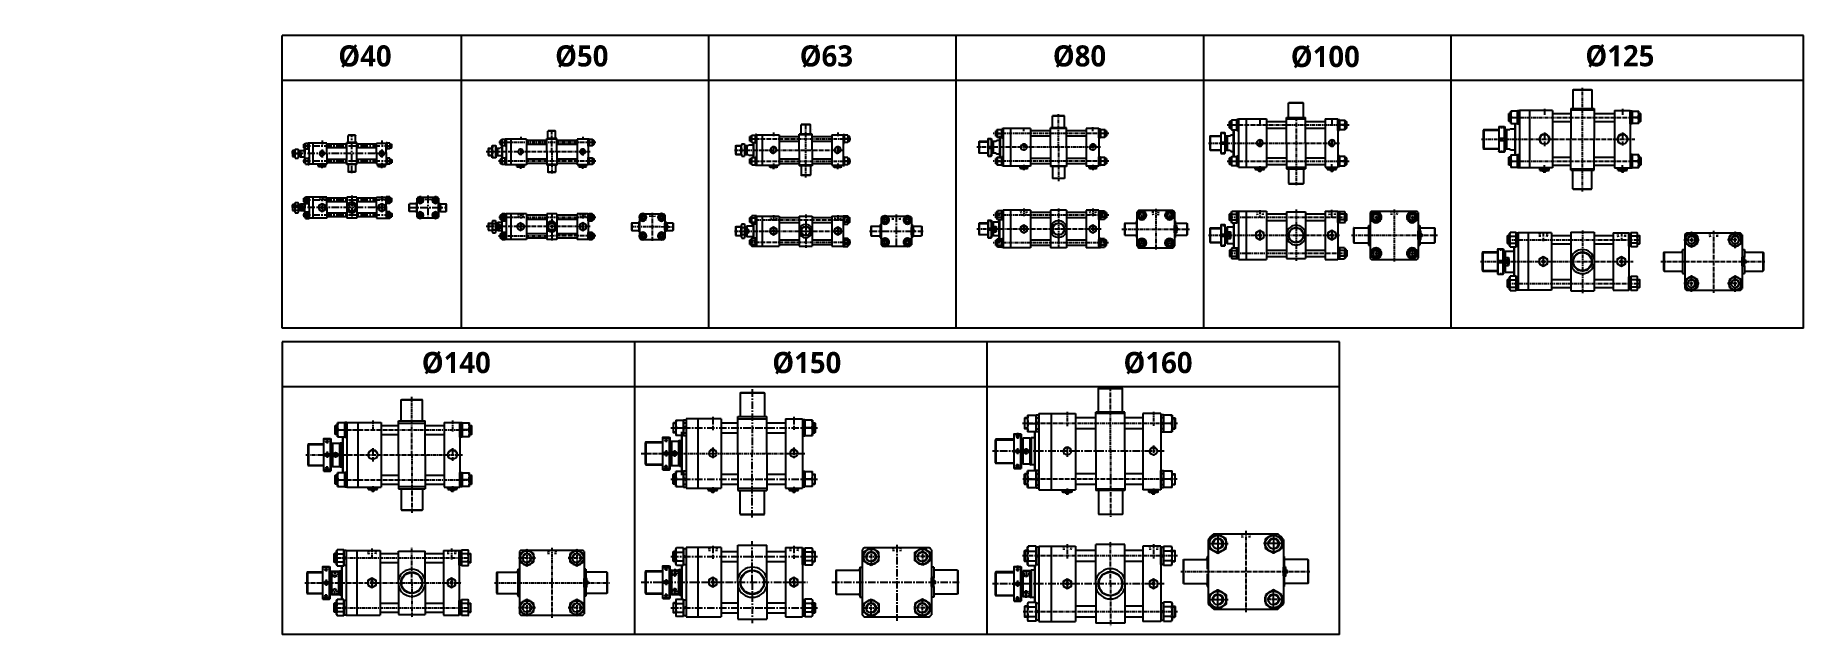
# Model space of a CAD drawing. Extents: x -819 to 5047, y 0 to 1986.
import ezdxf

# ---------------------------------------------------------------- set-up
doc = ezdxf.new("R2010")
doc.units = 0
doc.header["$LTSCALE"] = 10
doc.header["$MEASUREMENT"] = 0
for name, pattern in [('CENTER', [2, 1.25, -0.25, 0.25, -0.25]), ('CENTERX2', [4, 2.5, -0.5, 0.5, -0.5]), ('HIDDENX2', [0.75, 0.5, -0.25])]:
    doc.linetypes.add(name, pattern=pattern)
doc.layers.get('0').update_dxf_attribs({"linetype": 'CONTINUOUS'})
doc.layers.get('DEFPOINTS').update_dxf_attribs({"linetype": 'CONTINUOUS'})
for name, color, linetype in [('CEN', 1, 'CENTERX2'), ('CENTER', 1, 'CENTER'), ('CL', 1, 'CENTER'), ('DIM', 2, 'CONTINUOUS'), ('HID', 2, 'HIDDENX2'), ('ML', 7, 'CONTINUOUS')]:
    doc.layers.add(name, color=color, linetype=linetype)
doc.styles.add('GHS', font='romans', dxfattribs={"bigfont": 'ghs'})
doc.styles.add('문자', font='romans.shx')

msp = doc.modelspace()

# ---------------------------------------------------------------- texts
at = {"char_height": 70, "attachment_point": 1, "style": '문자'}
for s, insert in [('{\\fMalgun Gothic|b1|i0|c129|p50;%%C40}', (185.7, 1953.4)), ('{\\fMalgun Gothic|b1|i0|c129|p50;%%C50}', (905.1, 1953.4)), ('{\\fMalgun Gothic|b1|i0|c129|p50;%%C63}', (1716.5, 1953.4)), ('{\\fMalgun Gothic|b1|i0|c129|p50;%%C80}', (2556.3, 1953.4)), ('{\\fMalgun Gothic|b1|i0|c129|p50;%%C100}', (3345.7, 1951.5)), ('{\\fMalgun Gothic|b1|i0|c129|p50;%%C125}', (4322.9, 1954)), ('{\\fMalgun Gothic|b1|i0|c129|p50;%%C140}', (462.6, 936.9)), ('{\\fMalgun Gothic|b1|i0|c129|p50;%%C150}', (1625.4, 936.9)), ('{\\fMalgun Gothic|b1|i0|c129|p50;%%C160}', (2790.7, 936.9))]:
    msp.add_mtext_dynamic_manual_height_columns(s, width=124.533, gutter_width=16, heights=[-75.6], dxfattribs=dict(at, insert=insert))
at = {"layer": 'ML', "color": 2, "insert": (-819.3, 74.1), "char_height": 3, "attachment_point": 7, "style": 'GHS'}
msp.add_mtext('\\A1;', dxfattribs=at)

# ---------------------------------------------------------------- blocks, each defined once
blk = doc.blocks.new('A$C7FA50ABC')
at = {"layer": 'ML'}
for p, q in [((0, 7.4), (0, 22.1)), ((1, 29.4), (11.1, 29.4)), ((1, 14.7), (11.1, 14.7)), ((12, 5.3), (12, 24.2)), ((1, 0), (11.1, 0))]:
    blk.add_line(p, q, dxfattribs=at)
for centre, start, end in [((27.6, 22.1), 164.52778, 195.47222), ((27.6, 7.4), 164.52778, 195.47222), ((-15.5, 22.1), 344.52778, 15.47222), ((-15.5, 7.4), 344.52778, 15.47222)]:
    blk.add_arc(centre, 27.6, start, end, dxfattribs=at)
blk = doc.blocks.new('A$C47060626')
at = {"layer": 'ML', "color": 1, "linetype": 'CENTER'}
for p, q in [((0, 14), (24.2, 14)), ((12.1, 27.9), (12.1, 0))]:
    blk.add_line(p, q, dxfattribs=at)
at = {"layer": 'ML'}
for p, q in [((12.1, 26.7), (1.1, 20.3)), ((1.1, 20.3), (1.1, 7.6)), ((1.1, 7.6), (12.1, 1.3)), ((23.1, 20.3), (12.1, 26.7)), ((12.1, 1.3), (23.1, 7.6)), ((23.1, 7.6), (23.1, 20.3))]:
    blk.add_line(p, q, dxfattribs=at)
for radius in [11, 7.1, 7]:
    blk.add_circle((12.1, 14), radius, dxfattribs=at)
for start, end in [(157.69056, 202.30944), (97.69056, 142.30944), (217.69056, 262.30944), (37.69056, 82.30944), (277.69056, 322.30944), (337.69056, 22.30944)]:
    blk.add_arc((12.1, 14), 11.9, start, end, dxfattribs=at)
at = {"layer": 'ML', "color": 2}
blk.add_arc((12.1, 14), 5.92, 261.21842, 189.43567, dxfattribs=at)
blk = doc.blocks.new('A$C1F606966')
at = {"layer": 'ML'}
for p, q in [((0, 24.5), (3.5, 24.5)), ((0, 24.5), (0, 0.9)), ((0, 0.9), (0, 24.5)), ((3.5, 15.4), (0, 11.9)), ((3.5, 13.5), (0, 10)), ((3.5, 0.9), (0, 0.9)), ((3.5, 0), (3.5, 25.4)), ((3.5, 25.4), (13.5, 25.4)), ((3.5, 24.5), (3.5, 0.9)), ((13.5, 19.1), (3.5, 19.1)), ((13.5, 6.4), (3.5, 6.4)), ((13.5, 0), (3.5, 0)), ((14.5, 22.2), (14.5, 3.2)), ((18.4, 19.7), (14.5, 19.7)), ((14.5, 5.7), (18.4, 5.7)), ((18.4, 19.7), (18.4, 5.7)), ((19.5, 18.6), (18.4, 19.7)), ((18.4, 5.7), (19.5, 6.8)), ((19.5, 6.8), (19.5, 18.6))]:
    blk.add_line(p, q, dxfattribs=at)
at = {"layer": 'ML', "color": 2}
for p, q in [((19.5, 18.6), (14.5, 18.6)), ((19.5, 6.8), (14.5, 6.8))]:
    blk.add_line(p, q, dxfattribs=at)
at = {"layer": 'ML'}
for centre, radius, start, end in [((8.9, 22.2), 5.62, 325.61575, 34.38425), ((-6.5, 12.7), 21, 342.41205, 17.58795), ((8.9, 3.2), 5.62, 325.61575, 34.38425)]:
    blk.add_arc(centre, radius, start, end, dxfattribs=at)
blk = doc.blocks.new('A$C12A86003')
at = {"layer": 'ML'}
for p, q in [((0, 0), (0, 41)), ((0, 41), (12, 41)), ((10.2, 20.5), (1.8, 20.5)), ((12, 41), (12, 0)), ((12, 0), (0, 0))]:
    blk.add_line(p, q, dxfattribs=at)
for centre, start, end in [((29.6, 30.7), 159.74384, 200.25616), ((29.6, 10.2), 159.74384, 200.25616), ((-17.6, 30.7), 339.74384, 20.25616), ((-17.6, 10.2), 339.74384, 20.25616)]:
    blk.add_arc(centre, 29.6, start, end, dxfattribs=at)
blk = doc.blocks.new('A$C04FF1368')
at = {"layer": 'ML', "color": 1, "linetype": 'CENTER'}
for p, q in [((29, 15.2), (0, 15.2)), ((14.5, 0), (14.5, 30.5))]:
    blk.add_line(p, q, dxfattribs=at)
at = {"layer": 'ML'}
for p, q in [((14.5, 29.1), (2.5, 22.2)), ((2.5, 22.2), (2.5, 8.3)), ((2.5, 8.3), (14.5, 1.4)), ((26.5, 22.2), (14.5, 29.1)), ((14.5, 1.4), (26.5, 8.3)), ((26.5, 8.3), (26.5, 22.2))]:
    blk.add_line(p, q, dxfattribs=at)
for radius in [12, 8.1, 8]:
    blk.add_circle((14.5, 15.2), radius, dxfattribs=at)
for start, end in [(154.45616, 205.54384), (94.45616, 145.54384), (214.45616, 265.54384), (34.45616, 85.54384), (274.45616, 325.54384), (334.45616, 25.54384)]:
    blk.add_arc((14.5, 15.2), 13.3, start, end, dxfattribs=at)
at = {"layer": 'ML', "color": 2}
blk.add_arc((14.5, 15.2), 6.92, 257.66426, 189.01561, dxfattribs=at)

# ---------------------------------------------------------------- linework, layer by layer
for p, q in [((5047, 1986.4), (0, 1986.4)), ((0, 1015.4), (0, 1986.4)), ((594, 1015.4), (594, 1986.4)), ((1415, 1015.4), (1415, 1986.4)), ((2236, 1015.4), (2236, 1986.4)), ((3057, 1015.4), (3057, 1986.4)), ((3878, 1015.4), (3878, 1986.4)), ((5047, 1015.4), (5047, 1986.4)), ((5047, 1836.4), (0, 1836.4)), ((128.8, 1549.6), (129.3, 1549.1)), ((128.8, 1549.6), (134.8, 1549.6)), ((129.3, 1549.1), (134.3, 1549.1)), ((134.8, 1549.6), (134.3, 1549.1)), ((326.8, 1549.6), (327.3, 1549.1)), ((326.8, 1549.6), (332.8, 1549.6)), ((327.3, 1549.1), (332.3, 1549.1)), ((332.8, 1549.6), (332.3, 1549.1)), ((787.7, 1547.9), (788.2, 1547.4)), ((787.7, 1547.9), (793.7, 1547.9)), ((788.2, 1547.4), (793.2, 1547.4)), ((793.7, 1547.9), (793.2, 1547.4)), ((993.7, 1547.9), (994.2, 1547.4)), ((993.7, 1547.9), (999.7, 1547.9)), ((994.2, 1547.4), (999.2, 1547.4)), ((999.7, 1547.9), (999.2, 1547.4)), ((1626.5, 1546.6), (1627, 1546.1)), ((1626.5, 1546.6), (1632.5, 1546.6)), ((1627, 1546.1), (1632, 1546.1)), ((1632.5, 1546.6), (1632, 1546.1)), ((1839.5, 1546.6), (1840, 1546.1)), ((1839.5, 1546.6), (1845.5, 1546.6)), ((1840, 1546.1), (1845, 1546.1)), ((1845.5, 1546.6), (1845, 1546.1)), ((2457.2, 1543.1), (2457.7, 1542.6)), ((2457.2, 1543.1), (2463.2, 1543.1)), ((2457.7, 1542.6), (2462.7, 1542.6)), ((2463.2, 1543.1), (2462.7, 1542.6)), ((2686.2, 1543.1), (2686.7, 1542.6)), ((2686.2, 1543.1), (2692.2, 1543.1)), ((2686.7, 1542.6), (2691.7, 1542.6)), ((2692.2, 1543.1), (2691.7, 1542.6)), ((527.6, 1412.6), (527.6, 1418.6)), ((527.6, 1418.6), (528.1, 1418.1)), ((527.6, 1412.6), (528.1, 1413.1)), ((528.1, 1413.1), (528.1, 1418.1)), ((1279.4, 1349.4), (1279.4, 1355.4)), ((1279.4, 1355.4), (1279.9, 1354.9)), ((1279.4, 1349.4), (1279.9, 1349.9)), ((1279.9, 1349.9), (1279.9, 1354.9)), ((2096.8, 1334.7), (2096.8, 1340.7)), ((2096.8, 1340.7), (2097.3, 1340.2)), ((2096.8, 1334.7), (2097.3, 1335.2)), ((2097.3, 1335.2), (2097.3, 1340.2)), ((2970, 1341.4), (2970, 1347.4)), ((2970, 1347.4), (2970.5, 1346.9)), ((2970, 1341.4), (2970.5, 1341.9)), ((2970.5, 1341.9), (2970.5, 1346.9)), ((5047, 1015.4), (0, 1015.4)), ((3507, 971), (0, 971)), ((0, 971), (0, 0)), ((1169, 0), (1169, 971)), ((2338, 0), (2338, 971)), ((3507, 0), (3507, 971)), ((3507, 821), (0, 821)), ((3507, 0), (0, 0)), ((3507, 0), (0, 0))]:
    msp.add_line(p, q)
at = {"color": 7, "linetype": 'Continuous'}
for p, q in [((119.1, 1553.1), (119.1, 1557.5)), ((119.1, 1557.5), (131.8, 1557.5)), ((119.8, 1559.5), (143.8, 1559.5)), ((119.8, 1557.5), (119.8, 1559.5)), ((122.3, 1552.1), (141.4, 1552.1)), ((125.5, 1553.1), (125.5, 1557.5)), ((128.8, 1549.6), (128.8, 1552.1)), ((131.8, 1557.5), (144.5, 1557.5)), ((134.8, 1549.6), (134.8, 1552.1)), ((138.2, 1553.1), (138.2, 1557.5)), ((143.8, 1557.5), (143.8, 1559.5)), ((144.5, 1553.1), (144.5, 1557.5)), ((317.1, 1553.1), (317.1, 1557.5)), ((317.1, 1557.5), (329.8, 1557.5)), ((317.8, 1559.5), (341.8, 1559.5)), ((317.8, 1557.5), (317.8, 1559.5)), ((320.3, 1552.1), (339.4, 1552.1)), ((323.5, 1553.1), (323.5, 1557.5)), ((326.8, 1549.6), (326.8, 1552.1)), ((329.8, 1557.5), (342.5, 1557.5)), ((332.8, 1549.6), (332.8, 1552.1)), ((336.2, 1553.1), (336.2, 1557.5)), ((341.8, 1557.5), (341.8, 1559.5)), ((342.5, 1553.1), (342.5, 1557.5)), ((778, 1551.4), (778, 1555.8)), ((778, 1555.8), (790.7, 1555.8)), ((778.7, 1557.8), (802.7, 1557.8)), ((778.7, 1555.8), (778.7, 1557.8)), ((781.2, 1550.4), (800.2, 1550.4)), ((784.3, 1551.4), (784.3, 1555.8)), ((787.7, 1547.9), (787.7, 1550.4)), ((790.7, 1555.8), (803.4, 1555.8)), ((793.7, 1547.9), (793.7, 1550.4)), ((797.1, 1551.4), (797.1, 1555.8)), ((802.7, 1555.8), (802.7, 1557.8)), ((803.4, 1551.4), (803.4, 1555.8)), ((984, 1551.4), (984, 1555.8)), ((984, 1555.8), (996.7, 1555.8)), ((984.7, 1557.8), (1008.7, 1557.8)), ((984.7, 1555.8), (984.7, 1557.8)), ((987.2, 1550.4), (1006.2, 1550.4)), ((990.3, 1551.4), (990.3, 1555.8)), ((993.7, 1547.9), (993.7, 1550.4)), ((996.7, 1555.8), (1009.4, 1555.8)), ((999.7, 1547.9), (999.7, 1550.4)), ((1003.1, 1551.4), (1003.1, 1555.8)), ((1008.7, 1555.8), (1008.7, 1557.8)), ((1009.4, 1551.4), (1009.4, 1555.8)), ((1616.8, 1550.1), (1616.8, 1554.5)), ((1616.8, 1554.5), (1629.5, 1554.5)), ((1617.5, 1556.5), (1641.5, 1556.5)), ((1617.5, 1554.5), (1617.5, 1556.5)), ((1620, 1549.1), (1639.1, 1549.1)), ((1623.2, 1550.1), (1623.2, 1554.5)), ((1626.5, 1546.6), (1626.5, 1549.1)), ((1629.5, 1554.5), (1642.2, 1554.5)), ((1632.5, 1546.6), (1632.5, 1549.1)), ((1635.9, 1550.1), (1635.9, 1554.5)), ((1641.5, 1554.5), (1641.5, 1556.5)), ((1642.2, 1550.1), (1642.2, 1554.5)), ((1829.8, 1550.1), (1829.8, 1554.5)), ((1829.8, 1554.5), (1842.5, 1554.5)), ((1830.5, 1556.5), (1854.5, 1556.5)), ((1830.5, 1554.5), (1830.5, 1556.5)), ((1833, 1549.1), (1852.1, 1549.1)), ((1836.2, 1550.1), (1836.2, 1554.5)), ((1839.5, 1546.6), (1839.5, 1549.1)), ((1842.5, 1554.5), (1855.2, 1554.5)), ((1845.5, 1546.6), (1845.5, 1549.1)), ((1848.9, 1550.1), (1848.9, 1554.5)), ((1854.5, 1554.5), (1854.5, 1556.5)), ((1855.2, 1550.1), (1855.2, 1554.5)), ((2447.5, 1546.6), (2447.5, 1551)), ((2447.5, 1551), (2460.2, 1551)), ((2448.2, 1553), (2472.2, 1553)), ((2448.2, 1551), (2448.2, 1553)), ((2450.6, 1545.6), (2469.7, 1545.6)), ((2453.8, 1546.6), (2453.8, 1551)), ((2457.2, 1543.1), (2457.2, 1545.6)), ((2460.2, 1551), (2472.9, 1551)), ((2463.2, 1543.1), (2463.2, 1545.6)), ((2466.5, 1546.6), (2466.5, 1551)), ((2472.2, 1551), (2472.2, 1553)), ((2472.9, 1546.6), (2472.9, 1551)), ((2676.5, 1546.6), (2676.5, 1551)), ((2676.5, 1551), (2689.2, 1551)), ((2677.2, 1553), (2701.2, 1553)), ((2677.2, 1551), (2677.2, 1553)), ((2679.6, 1545.6), (2698.7, 1545.6)), ((2682.8, 1546.6), (2682.8, 1551)), ((2686.2, 1543.1), (2686.2, 1545.6)), ((2689.2, 1551), (2701.9, 1551)), ((2692.2, 1543.1), (2692.2, 1545.6)), ((2695.5, 1546.6), (2695.5, 1551)), ((2701.2, 1551), (2701.2, 1553)), ((2701.9, 1546.6), (2701.9, 1551)), ((3227.4, 1542.5), (3227.4, 1547.5)), ((3227.4, 1547.5), (3233.8, 1547.5)), ((3228.4, 1547.5), (3228.4, 1549.5)), ((3228.4, 1549.5), (3257.6, 1549.5)), ((3230.6, 1541.5), (3255.4, 1541.5)), ((3233.8, 1547.5), (3258.6, 1547.5)), ((3235.2, 1542.5), (3235.2, 1547.5)), ((3239, 1541.8), (3239, 1541.8)), ((3239, 1537), (3239, 1541.5)), ((3239, 1537), (3239.5, 1536.5)), ((3247, 1537), (3239, 1537)), ((3239.5, 1536.5), (3246.5, 1536.5)), ((3247, 1537), (3246.5, 1536.5)), ((3247, 1537), (3247, 1541.5)), ((3250.8, 1542.5), (3250.8, 1547.5)), ((3257.6, 1547.5), (3257.6, 1549.5)), ((3258.6, 1542.5), (3258.6, 1547.5)), ((3466.4, 1542.5), (3466.4, 1547.5)), ((3466.4, 1547.5), (3472.8, 1547.5)), ((3467.4, 1547.5), (3467.4, 1549.5)), ((3467.4, 1549.5), (3496.6, 1549.5)), ((3469.6, 1541.5), (3494.4, 1541.5)), ((3472.8, 1547.5), (3497.6, 1547.5)), ((3474.2, 1542.5), (3474.2, 1547.5)), ((3478, 1541.8), (3478, 1541.8)), ((3478, 1537), (3478, 1541.5)), ((3478, 1537), (3478.5, 1536.5)), ((3486, 1537), (3478, 1537)), ((3478.5, 1536.5), (3485.5, 1536.5)), ((3486, 1537), (3485.5, 1536.5)), ((3486, 1537), (3486, 1541.5)), ((3489.8, 1542.5), (3489.8, 1547.5)), ((3496.6, 1547.5), (3496.6, 1549.5)), ((3497.6, 1542.5), (3497.6, 1547.5)), ((4171.7, 1540), (4171.7, 1545)), ((4171.7, 1545), (4178, 1545)), ((4172.7, 1545), (4172.7, 1547)), ((4172.7, 1547), (4201.9, 1547)), ((4174.9, 1539), (4199.7, 1539)), ((4178, 1545), (4202.9, 1545)), ((4179.5, 1540), (4179.5, 1545)), ((4183.3, 1539.3), (4183.3, 1539.3)), ((4183.3, 1534.5), (4183.3, 1539)), ((4183.3, 1534.5), (4183.8, 1534)), ((4191.3, 1534.5), (4183.3, 1534.5)), ((4183.8, 1534), (4190.8, 1534)), ((4191.3, 1534.5), (4190.8, 1534)), ((4191.3, 1534.5), (4191.3, 1539)), ((4195.1, 1540), (4195.1, 1545)), ((4201.9, 1545), (4201.9, 1547)), ((4202.9, 1540), (4202.9, 1545)), ((4430.7, 1540), (4430.7, 1545)), ((4430.7, 1545), (4437, 1545)), ((4431.7, 1545), (4431.7, 1547)), ((4431.7, 1547), (4460.9, 1547)), ((4433.9, 1539), (4458.7, 1539)), ((4437, 1545), (4461.9, 1545)), ((4438.5, 1540), (4438.5, 1545)), ((4442.3, 1539.3), (4442.3, 1539.3)), ((4442.3, 1534.5), (4442.3, 1539)), ((4442.3, 1534.5), (4442.8, 1534)), ((4450.3, 1534.5), (4442.3, 1534.5)), ((4442.8, 1534), (4449.8, 1534)), ((4450.3, 1534.5), (4449.8, 1534)), ((4450.3, 1534.5), (4450.3, 1539)), ((4454.1, 1540), (4454.1, 1545)), ((4460.9, 1545), (4460.9, 1547)), ((4461.9, 1540), (4461.9, 1545)), ((517.7, 1403.6), (517.7, 1427.6)), ((519.7, 1427.6), (517.7, 1427.6)), ((524.1, 1428.3), (519.7, 1428.3)), ((519.7, 1415.6), (519.7, 1428.3)), ((524.1, 1422), (519.7, 1422)), ((519.7, 1402.9), (519.7, 1415.6)), ((524.1, 1409.3), (519.7, 1409.3)), ((525.1, 1406.1), (525.1, 1425.2)), ((527.6, 1418.6), (525.1, 1418.6)), ((527.6, 1412.6), (525.1, 1412.6)), ((519.7, 1403.6), (517.7, 1403.6)), ((524.1, 1402.9), (519.7, 1402.9)), ((1269.5, 1340.3), (1269.5, 1364.3)), ((1271.5, 1364.3), (1269.5, 1364.3)), ((1275.9, 1365), (1271.5, 1365)), ((1271.5, 1352.3), (1271.5, 1365)), ((1275.9, 1358.7), (1271.5, 1358.7)), ((1271.5, 1339.6), (1271.5, 1352.3)), ((1276.9, 1342.8), (1276.9, 1361.8)), ((1279.4, 1355.4), (1276.9, 1355.4)), ((1279.4, 1349.4), (1276.9, 1349.4)), ((2086.9, 1325.7), (2086.9, 1349.7)), ((2088.9, 1349.7), (2086.9, 1349.7)), ((2093.3, 1350.4), (2088.9, 1350.4)), ((2088.9, 1337.7), (2088.9, 1350.4)), ((2960.1, 1332.4), (2960.1, 1356.4)), ((2962.1, 1356.4), (2960.1, 1356.4)), ((2966.5, 1357.1), (2962.1, 1357.1)), ((2962.1, 1344.4), (2962.1, 1357.1)), ((2966.5, 1350.8), (2962.1, 1350.8)), ((2967.5, 1334.9), (2967.5, 1354)), ((1271.5, 1340.3), (1269.5, 1340.3)), ((1275.9, 1346), (1271.5, 1346)), ((1275.9, 1339.6), (1271.5, 1339.6)), ((2088.9, 1325.7), (2086.9, 1325.7)), ((2093.3, 1344.1), (2088.9, 1344.1)), ((2088.9, 1325), (2088.9, 1337.7)), ((2093.3, 1331.4), (2088.9, 1331.4)), ((2093.3, 1325), (2088.9, 1325)), ((2094.3, 1328.2), (2094.3, 1347.3)), ((2096.8, 1340.7), (2094.3, 1340.7)), ((2096.8, 1334.7), (2094.3, 1334.7)), ((2962.1, 1332.4), (2960.1, 1332.4)), ((2962.1, 1331.7), (2962.1, 1344.4)), ((2966.5, 1338.1), (2962.1, 1338.1)), ((2966.5, 1331.7), (2962.1, 1331.7)), ((2970, 1347.4), (2967.5, 1347.4)), ((2970, 1341.4), (2967.5, 1341.4)), ((3768.5, 1309.4), (3768.5, 1338.6)), ((3770.5, 1338.6), (3768.5, 1338.6)), ((3770.5, 1309.4), (3768.5, 1309.4)), ((3775.5, 1339.6), (3770.5, 1339.6)), ((3770.5, 1314.8), (3770.5, 1339.6)), ((3775.5, 1331.8), (3770.5, 1331.8)), ((3775.5, 1316.2), (3770.5, 1316.2)), ((3770.5, 1308.4), (3770.5, 1314.8)), ((3775.5, 1308.4), (3770.5, 1308.4)), ((3776.2, 1320), (3776.2, 1320)), ((3776.5, 1311.6), (3776.5, 1336.5)), ((3781, 1328), (3776.5, 1328)), ((3781, 1320), (3776.5, 1320)), ((3781, 1328), (3781.5, 1327.5)), ((3781, 1328), (3781, 1320)), ((3781, 1320), (3781.5, 1320.5)), ((3781.5, 1320.5), (3781.5, 1327.5)), ((4842.8, 1222.1), (4842.8, 1251.2)), ((4844.8, 1251.2), (4842.8, 1251.2)), ((4849.8, 1252.2), (4844.8, 1252.2)), ((4844.8, 1227.4), (4844.8, 1252.2)), ((4849.8, 1244.4), (4844.8, 1244.4)), ((4850.5, 1232.6), (4850.5, 1232.6)), ((4850.8, 1224.2), (4850.8, 1249.1)), ((4855.3, 1240.6), (4850.8, 1240.6)), ((4855.3, 1232.6), (4850.8, 1232.6)), ((4855.3, 1240.6), (4855.8, 1240.1)), ((4855.3, 1240.6), (4855.3, 1232.6)), ((4855.3, 1232.6), (4855.8, 1233.1)), ((4855.8, 1233.1), (4855.8, 1240.1)), ((4844.8, 1222.1), (4842.8, 1222.1)), ((4849.8, 1228.9), (4844.8, 1228.9)), ((4844.8, 1221.1), (4844.8, 1227.4)), ((4849.8, 1221.1), (4844.8, 1221.1)), ((284.8, 481.6), (284.8, 486.6)), ((284.8, 486.6), (291.1, 486.6)), ((285.8, 486.6), (285.8, 488.6)), ((285.8, 488.6), (315, 488.6)), ((288, 480.6), (312.8, 480.6)), ((291.1, 486.6), (316, 486.6)), ((292.6, 481.6), (292.6, 486.6)), ((296.4, 480.9), (296.4, 480.9)), ((296.4, 476.1), (296.4, 480.6)), ((296.4, 476.1), (296.9, 475.6)), ((304.4, 476.1), (296.4, 476.1)), ((296.9, 475.6), (303.9, 475.6)), ((304.4, 476.1), (303.9, 475.6)), ((304.4, 476.1), (304.4, 480.6)), ((308.2, 481.6), (308.2, 486.6)), ((315, 486.6), (315, 488.6)), ((316, 481.6), (316, 486.6)), ((548.8, 481.6), (548.8, 486.6)), ((548.8, 486.6), (555.1, 486.6)), ((549.8, 486.6), (549.8, 488.6)), ((549.8, 488.6), (579, 488.6)), ((552, 480.6), (576.8, 480.6)), ((555.1, 486.6), (580, 486.6)), ((556.6, 481.6), (556.6, 486.6)), ((560.4, 480.9), (560.4, 480.9)), ((560.4, 476.1), (560.4, 480.6)), ((560.4, 476.1), (560.9, 475.6)), ((568.4, 476.1), (560.4, 476.1)), ((560.9, 475.6), (567.9, 475.6)), ((568.4, 476.1), (567.9, 475.6)), ((568.4, 476.1), (568.4, 480.6)), ((572.2, 481.6), (572.2, 486.6)), ((579, 486.6), (579, 488.6)), ((580, 481.6), (580, 486.6)), ((1412.6, 478.6), (1412.6, 483.6)), ((1412.6, 483.6), (1419, 483.6)), ((1413.6, 483.6), (1413.6, 485.6)), ((1413.6, 485.6), (1442.8, 485.6)), ((1415.8, 477.6), (1440.6, 477.6)), ((1419, 483.6), (1443.8, 483.6)), ((1420.4, 478.6), (1420.4, 483.6)), ((1424.2, 477.8), (1424.2, 477.8)), ((1424.2, 473.1), (1424.2, 477.6)), ((1424.2, 473.1), (1424.7, 472.6)), ((1432.2, 473.1), (1424.2, 473.1)), ((1424.7, 472.6), (1431.7, 472.6)), ((1432.2, 473.1), (1431.7, 472.6)), ((1432.2, 473.1), (1432.2, 477.6)), ((1436, 478.6), (1436, 483.6)), ((1442.8, 483.6), (1442.8, 485.6)), ((1443.8, 478.6), (1443.8, 483.6)), ((1681.6, 478.6), (1681.6, 483.6)), ((1681.6, 483.6), (1688, 483.6)), ((1682.6, 483.6), (1682.6, 485.6)), ((1682.6, 485.6), (1711.8, 485.6)), ((1684.8, 477.6), (1709.6, 477.6)), ((1688, 483.6), (1712.8, 483.6)), ((1689.4, 478.6), (1689.4, 483.6)), ((1693.2, 477.8), (1693.2, 477.8)), ((1693.2, 473.1), (1693.2, 477.6)), ((1693.2, 473.1), (1693.7, 472.6)), ((1701.2, 473.1), (1693.2, 473.1)), ((1693.7, 472.6), (1700.7, 472.6)), ((1701.2, 473.1), (1700.7, 472.6)), ((1701.2, 473.1), (1701.2, 477.6)), ((1705, 478.6), (1705, 483.6)), ((1711.8, 483.6), (1711.8, 485.6)), ((1712.8, 478.6), (1712.8, 483.6)), ((2588.6, 472.7), (2588.6, 477.7)), ((2588.6, 477.7), (2594.9, 477.7)), ((2589.6, 477.7), (2589.6, 479.7)), ((2589.6, 479.7), (2618.8, 479.7)), ((2591.8, 471.7), (2616.6, 471.7)), ((2594.9, 477.7), (2619.8, 477.7)), ((2596.4, 472.7), (2596.4, 477.7)), ((2600.2, 472), (2600.2, 472)), ((2600.2, 467.2), (2600.2, 471.7)), ((2608.2, 467.2), (2608.2, 471.7)), ((2612, 472.7), (2612, 477.7)), ((2618.8, 477.7), (2618.8, 479.7)), ((2619.8, 472.7), (2619.8, 477.7)), ((2874.6, 472.7), (2874.6, 477.7)), ((2874.6, 477.7), (2880.9, 477.7)), ((2875.6, 477.7), (2875.6, 479.7)), ((2875.6, 479.7), (2904.8, 479.7)), ((2877.8, 471.7), (2902.6, 471.7)), ((2880.9, 477.7), (2905.8, 477.7)), ((2882.4, 472.7), (2882.4, 477.7)), ((2886.2, 472), (2886.2, 472)), ((2886.2, 467.2), (2886.2, 471.7)), ((2894.2, 467.2), (2894.2, 471.7)), ((2898, 472.7), (2898, 477.7)), ((2904.8, 477.7), (2904.8, 479.7)), ((2905.8, 472.7), (2905.8, 477.7)), ((2600.2, 467.2), (2600.7, 466.7)), ((2608.2, 467.2), (2600.2, 467.2)), ((2600.7, 466.7), (2607.7, 466.7)), ((2608.2, 467.2), (2607.7, 466.7)), ((2886.2, 467.2), (2886.7, 466.7)), ((2894.2, 467.2), (2886.2, 467.2)), ((2886.7, 466.7), (2893.7, 466.7)), ((2894.2, 467.2), (2893.7, 466.7)), ((1001.7, 157.3), (1001.7, 186.5)), ((1003.7, 186.5), (1001.7, 186.5)), ((1008.7, 187.5), (1003.7, 187.5)), ((1003.7, 162.6), (1003.7, 187.5)), ((1008.7, 179.7), (1003.7, 179.7)), ((1009.7, 159.5), (1009.7, 184.3)), ((2153.5, 159), (2153.5, 188.2)), ((2155.5, 188.2), (2153.5, 188.2)), ((2160.5, 189.2), (2155.5, 189.2)), ((2155.5, 164.3), (2155.5, 189.2)), ((2160.5, 181.4), (2155.5, 181.4)), ((2161.5, 161.2), (2161.5, 186)), ((2166, 177.6), (2161.5, 177.6)), ((2166, 177.6), (2166.5, 177.1)), ((2166, 177.6), (2166, 169.6)), ((2166.5, 170.1), (2166.5, 177.1)), ((3321.2, 194.4), (3321.2, 223.6)), ((3323.2, 223.6), (3321.2, 223.6)), ((3323.2, 194.4), (3321.2, 194.4)), ((3328.2, 224.6), (3323.2, 224.6)), ((3323.2, 199.7), (3323.2, 224.6)), ((3328.2, 216.8), (3323.2, 216.8)), ((3328.2, 201.2), (3323.2, 201.2)), ((3323.2, 193.4), (3323.2, 199.7)), ((3328.2, 193.4), (3323.2, 193.4)), ((3329, 205), (3329, 205)), ((3329.2, 196.6), (3329.2, 221.4)), ((3333.7, 213), (3329.2, 213)), ((3333.7, 205), (3329.2, 205)), ((3333.7, 213), (3334.2, 212.5)), ((3333.7, 213), (3333.7, 205)), ((3333.7, 205), (3334.2, 205.5)), ((3334.2, 205.5), (3334.2, 212.5)), ((1003.7, 157.3), (1001.7, 157.3)), ((1008.7, 164.1), (1003.7, 164.1)), ((1003.7, 156.3), (1003.7, 162.6)), ((1008.7, 156.3), (1003.7, 156.3)), ((1009.4, 167.9), (1009.4, 167.9)), ((1014.2, 175.9), (1009.7, 175.9)), ((1014.2, 167.9), (1009.7, 167.9)), ((1014.2, 175.9), (1014.7, 175.4)), ((1014.2, 175.9), (1014.2, 167.9)), ((1014.2, 167.9), (1014.7, 168.4)), ((1014.7, 168.4), (1014.7, 175.4)), ((2155.5, 159), (2153.5, 159)), ((2160.5, 165.8), (2155.5, 165.8)), ((2155.5, 158), (2155.5, 164.3)), ((2160.5, 158), (2155.5, 158)), ((2161.3, 169.6), (2161.3, 169.6)), ((2166, 169.6), (2161.5, 169.6)), ((2166, 169.6), (2166.5, 170.1))]:
    msp.add_line(p, q, dxfattribs=at)
for points in [[(121, 1409.3), (132, 1402.9), (143, 1409.3), (143, 1422), (132, 1428.3), (121, 1422)], [(131.1, 1417.1), (130.2, 1415.6), (131.1, 1414.1), (132.8, 1414.1), (133.7, 1415.6), (132.8, 1417.1)], [(318.8, 1409.3), (329.8, 1402.9), (340.8, 1409.3), (340.8, 1422), (329.8, 1428.3), (318.8, 1422)], [(329, 1417.1), (328.1, 1415.6), (329, 1414.1), (330.7, 1414.1), (331.6, 1415.6), (330.7, 1417.1)], [(779.7, 1346.1), (790.7, 1339.8), (801.7, 1346.1), (801.7, 1358.8), (790.7, 1365.2), (779.7, 1358.8)], [(789.8, 1354), (789, 1352.5), (789.8, 1351), (791.6, 1351), (792.4, 1352.5), (791.6, 1354)], [(985.7, 1346.1), (996.7, 1339.8), (1007.7, 1346.1), (1007.7, 1358.8), (996.7, 1365.2), (985.7, 1358.8)], [(995.8, 1354), (995, 1352.5), (995.8, 1351), (997.6, 1351), (998.4, 1352.5), (997.6, 1354)], [(1618.5, 1331.4), (1629.5, 1325), (1640.5, 1331.4), (1640.5, 1344.1), (1629.5, 1350.4), (1618.5, 1344.1)], [(1831.5, 1331.4), (1842.5, 1325), (1853.5, 1331.4), (1853.5, 1344.1), (1842.5, 1350.4), (1831.5, 1344.1)], [(2449.2, 1338.1), (2460.2, 1331.7), (2471.2, 1338.1), (2471.2, 1350.8), (2460.2, 1357.1), (2449.2, 1350.8)], [(2678.2, 1338.1), (2689.2, 1331.7), (2700.2, 1338.1), (2700.2, 1350.8), (2689.2, 1357.1), (2678.2, 1350.8)], [(1628.7, 1339.2), (1627.8, 1337.7), (1628.7, 1336.2), (1630.4, 1336.2), (1631.3, 1337.7), (1630.4, 1339.2)], [(1841.7, 1339.2), (1840.8, 1337.7), (1841.7, 1336.2), (1843.4, 1336.2), (1844.3, 1337.7), (1843.4, 1339.2)], [(2459.3, 1345.9), (2458.4, 1344.4), (2459.3, 1342.9), (2461, 1342.9), (2461.9, 1344.4), (2461, 1345.9)], [(2688.3, 1345.9), (2687.4, 1344.4), (2688.3, 1342.9), (2690, 1342.9), (2690.9, 1344.4), (2690, 1345.9)], [(3229.6, 1316.2), (3243.1, 1308.4), (3256.6, 1316.2), (3256.6, 1331.8), (3243.1, 1339.6), (3229.6, 1331.8)], [(3241.6, 1326.5), (3240.2, 1324), (3241.6, 1321.5), (3244.5, 1321.5), (3245.9, 1324), (3244.5, 1326.5)], [(3468.6, 1316.2), (3482.1, 1308.4), (3495.6, 1316.2), (3495.6, 1331.8), (3482.1, 1339.6), (3468.6, 1331.8)], [(3480.6, 1326.5), (3479.2, 1324), (3480.6, 1321.5), (3483.5, 1321.5), (3484.9, 1324), (3483.5, 1326.5)], [(4169.8, 1228.8), (4183.3, 1221), (4196.8, 1228.8), (4196.8, 1244.4), (4183.3, 1252.2), (4169.8, 1244.4)], [(4181.9, 1239.1), (4180.4, 1236.6), (4181.9, 1234.1), (4184.7, 1234.1), (4186.2, 1236.6), (4184.7, 1239.1)], [(4428.8, 1228.8), (4442.3, 1221), (4455.8, 1228.8), (4455.8, 1244.4), (4442.3, 1252.2), (4428.8, 1244.4)], [(4440.9, 1239.1), (4439.4, 1236.6), (4440.9, 1234.1), (4443.7, 1234.1), (4445.2, 1236.6), (4443.7, 1239.1)], [(283.9, 164), (297.4, 156.2), (310.9, 164), (310.9, 179.6), (297.4, 187.4), (283.9, 179.6)], [(547.9, 164), (561.4, 156.2), (574.9, 164), (574.9, 179.6), (561.4, 187.4), (547.9, 179.6)], [(1414.7, 165.8), (1428.2, 158), (1441.7, 165.8), (1441.7, 181.4), (1428.2, 189.2), (1414.7, 181.4)], [(1426.8, 176.1), (1425.3, 173.6), (1426.8, 171.1), (1429.7, 171.1), (1431.1, 173.6), (1429.7, 176.1)], [(1683.7, 165.8), (1697.2, 158), (1710.7, 165.8), (1710.7, 181.4), (1697.2, 189.2), (1683.7, 181.4)], [(1695.8, 176.1), (1694.3, 173.6), (1695.8, 171.1), (1698.7, 171.1), (1700.1, 173.6), (1698.7, 176.1)], [(2590.7, 160.7), (2604.2, 153), (2617.7, 160.7), (2617.7, 176.3), (2604.2, 184.1), (2590.7, 176.3)], [(2876.7, 160.6), (2890.2, 152.8), (2903.7, 160.6), (2903.7, 176.2), (2890.2, 184), (2876.7, 176.2)], [(296, 174.3), (294.5, 171.8), (296, 169.3), (298.8, 169.3), (300.3, 171.8), (298.8, 174.3)], [(560, 174.3), (558.5, 171.8), (560, 169.3), (562.8, 169.3), (564.3, 171.8), (562.8, 174.3)], [(2602.7, 171), (2601.3, 168.5), (2602.7, 166), (2605.6, 166), (2607.1, 168.5), (2605.6, 171)], [(2888.7, 170.9), (2887.3, 168.4), (2888.7, 165.9), (2891.6, 165.9), (2893.1, 168.4), (2891.6, 170.9)]]:
    msp.add_lwpolyline(points, close=True, dxfattribs=at)
for centre, radius in [((132, 1415.6), 11), ((132, 1415.6), 2.5), ((329.8, 1415.6), 11), ((329.8, 1415.6), 2.5), ((790.7, 1352.5), 11), ((790.7, 1352.5), 2.5), ((996.7, 1352.5), 11), ((996.7, 1352.5), 2.5), ((2460.2, 1344.4), 11), ((2689.2, 1344.4), 11), ((1629.5, 1337.7), 11), ((1629.5, 1337.7), 2.5), ((1842.5, 1337.7), 11), ((1842.5, 1337.7), 2.5), ((2460.2, 1344.4), 2.5), ((2689.2, 1344.4), 2.5), ((3243.1, 1324), 13.5), ((3243.1, 1324), 3.5), ((3482.1, 1324), 13.5), ((3482.1, 1324), 3.5), ((4183.3, 1236.6), 13.5), ((4183.3, 1236.6), 3.5), ((4442.3, 1236.6), 13.5), ((4442.3, 1236.6), 3.5), ((297.4, 171.8), 13.5), ((561.4, 171.8), 13.5), ((1428.2, 173.6), 13.5), ((1428.2, 173.6), 3.5), ((1697.2, 173.6), 13.5), ((1697.2, 173.6), 3.5), ((2604.2, 168.5), 13.5), ((2890.2, 168.4), 13.5), ((297.4, 171.8), 3.5), ((561.4, 171.8), 3.5), ((2604.2, 168.5), 3.5), ((2890.2, 168.4), 3.5)]:
    msp.add_circle(centre, radius, dxfattribs=at)
for centre, radius, start, end in [((122.3, 1557.8), 5.62, 235.61575, 270), ((122.3, 1557.8), 5.62, 235.61575, 304.38425), ((131.8, 1573.1), 21, 252.41205, 270), ((131.8, 1573.1), 21, 270, 287.58795), ((141.4, 1557.8), 5.62, 235.61575, 304.38425), ((320.3, 1557.8), 5.62, 235.61575, 270), ((320.3, 1557.8), 5.62, 235.61575, 304.38425), ((329.8, 1573.1), 21, 252.41205, 270), ((329.8, 1573.1), 21, 270, 287.58795), ((339.4, 1557.8), 5.62, 235.61575, 304.38425), ((781.2, 1556), 5.62, 235.61575, 270), ((781.2, 1556), 5.62, 235.61575, 304.38425), ((790.7, 1571.4), 21, 252.41205, 270), ((790.7, 1571.4), 21, 270, 287.58795), ((800.2, 1556), 5.62, 235.61575, 304.38425), ((987.2, 1556), 5.62, 235.61575, 270), ((987.2, 1556), 5.62, 235.61575, 304.38425), ((996.7, 1571.4), 21, 252.41205, 270), ((996.7, 1571.4), 21, 270, 287.58795), ((1006.2, 1556), 5.62, 235.61575, 304.38425), ((1620, 1554.8), 5.62, 235.61575, 270), ((1620, 1554.8), 5.62, 235.61575, 304.38425), ((1629.5, 1570.1), 21, 252.41205, 270), ((1629.5, 1570.1), 21, 270, 287.58795), ((1639.1, 1554.8), 5.62, 235.61575, 304.38425), ((1833, 1554.8), 5.62, 235.61575, 270), ((1833, 1554.8), 5.62, 235.61575, 304.38425), ((1842.5, 1570.1), 21, 252.41205, 270), ((1842.5, 1570.1), 21, 270, 287.58795), ((1852.1, 1554.8), 5.62, 235.61575, 304.38425), ((2450.6, 1551.3), 5.62, 235.61575, 270), ((2450.6, 1551.3), 5.62, 235.61575, 304.38425), ((2460.2, 1566.6), 21, 252.41205, 270), ((2460.2, 1566.6), 21, 270, 287.58795), ((2469.7, 1551.3), 5.62, 235.61575, 304.38425), ((2679.6, 1551.3), 5.62, 235.61575, 270), ((2679.6, 1551.3), 5.62, 235.61575, 304.38425), ((2689.2, 1566.6), 21, 252.41205, 270), ((2689.2, 1566.6), 21, 270, 287.58795), ((2698.7, 1551.3), 5.62, 235.61575, 304.38425), ((3230.6, 1547.2), 5.62, 235.61575, 270), ((3231.3, 1549.8), 8.22, 241.70064, 298.29936), ((3243, 1572.9), 31.3, 255.61718, 270.01407), ((3243, 1572.9), 31.3, 269.98593, 284.38282), ((3254.7, 1549.8), 8.22, 241.70064, 298.29936), ((3469.6, 1547.2), 5.62, 235.61575, 270), ((3470.3, 1549.8), 8.22, 241.70064, 298.29936), ((3482, 1572.9), 31.3, 255.61718, 270.01407), ((3482, 1572.9), 31.3, 269.98593, 284.38282), ((3493.7, 1549.8), 8.22, 241.70064, 298.29936), ((4174.9, 1544.7), 5.62, 235.61575, 270), ((4175.6, 1547.3), 8.22, 241.70064, 298.29936), ((4187.3, 1570.4), 31.3, 255.61718, 270.01407), ((4187.3, 1570.4), 31.3, 269.98593, 284.38282), ((4199, 1547.3), 8.22, 241.70064, 298.29936), ((4433.9, 1544.7), 5.62, 235.61575, 270), ((4434.6, 1547.3), 8.22, 241.70064, 298.29936), ((4446.3, 1570.4), 31.3, 255.61718, 270.01407), ((4446.3, 1570.4), 31.3, 269.98593, 284.38282), ((4458, 1547.3), 8.22, 241.70064, 298.29936), ((519.5, 1425.2), 5.62, 325.61575, 34.38425), ((504.1, 1415.6), 21, 0, 17.58795), ((504.1, 1415.6), 21, 342.41205, 0), ((519.5, 1406.1), 5.62, 325.61575, 34.38425), ((519.5, 1406.1), 5.62, 325.61575, 0), ((1271.3, 1361.8), 5.62, 325.61575, 34.38425), ((1255.9, 1352.3), 21, 0, 17.58795), ((1255.9, 1352.3), 21, 342.41205, 0), ((2088.7, 1347.3), 5.62, 325.61575, 34.38425), ((2961.8, 1354), 5.62, 325.61575, 34.38425), ((2946.4, 1344.4), 21, 0, 17.58795), ((1271.3, 1342.8), 5.62, 325.61575, 34.38425), ((1271.3, 1342.8), 5.62, 325.61575, 0), ((2073.3, 1337.7), 21, 0, 17.58795), ((2073.3, 1337.7), 21, 342.41205, 0), ((2088.7, 1328.2), 5.62, 325.61575, 34.38425), ((2088.7, 1328.2), 5.62, 325.61575, 0), ((2946.4, 1344.4), 21, 342.41205, 0), ((2961.8, 1334.9), 5.62, 325.61575, 34.38425), ((2961.8, 1334.9), 5.62, 325.61575, 0), ((3768.3, 1335.7), 8.22, 331.70064, 28.29936), ((3745.1, 1324), 31.3, 359.98593, 14.38282), ((3745.1, 1324), 31.3, 345.61718, 0.01407), ((3768.3, 1312.3), 8.22, 331.70064, 28.29936), ((3770.9, 1311.6), 5.62, 325.61575, 0), ((4842.6, 1248.3), 8.22, 331.70064, 28.29936), ((4819.4, 1236.7), 31.3, 359.98593, 14.38282), ((4819.4, 1236.6), 31.3, 345.61718, 0.01407), ((4842.6, 1225), 8.22, 331.70064, 28.29936), ((288, 486.3), 5.62, 235.61575, 270), ((288.7, 488.9), 8.22, 241.70064, 298.29936), ((300.4, 512), 31.3, 255.61718, 270.01407), ((300.4, 512), 31.3, 269.98593, 284.38282), ((312.1, 488.9), 8.22, 241.70064, 298.29936), ((552, 486.3), 5.62, 235.61575, 270), ((552.7, 488.9), 8.22, 241.70064, 298.29936), ((564.4, 512), 31.3, 255.61718, 270.01407), ((564.4, 512), 31.3, 269.98593, 284.38282), ((576.1, 488.9), 8.22, 241.70064, 298.29936), ((1415.8, 483.2), 5.62, 235.61575, 270), ((1416.5, 485.8), 8.22, 241.70064, 298.29936), ((1428.2, 508.9), 31.3, 255.61718, 270.01407), ((1428.2, 508.9), 31.3, 269.98593, 284.38282), ((1439.9, 485.8), 8.22, 241.70064, 298.29936), ((1684.8, 483.2), 5.62, 235.61575, 270), ((1685.5, 485.8), 8.22, 241.70064, 298.29936), ((1697.2, 508.9), 31.3, 255.61718, 270.01407), ((1697.2, 508.9), 31.3, 269.98593, 284.38282), ((1708.9, 485.8), 8.22, 241.70064, 298.29936), ((2591.8, 477.4), 5.62, 235.61575, 270), ((2592.5, 480), 8.22, 241.70064, 298.29936), ((2604.2, 503.1), 31.3, 255.61718, 270.01407), ((2604.2, 503.1), 31.3, 269.98593, 284.38282), ((2615.9, 480), 8.22, 241.70064, 298.29936), ((2877.8, 477.4), 5.62, 235.61575, 270), ((2878.5, 480), 8.22, 241.70064, 298.29936), ((2890.2, 503.1), 31.3, 255.61718, 270.01407), ((2890.2, 503.1), 31.3, 269.98593, 284.38282), ((2901.9, 480), 8.22, 241.70064, 298.29936), ((1001.5, 183.6), 8.22, 331.70064, 28.29936), ((978.3, 171.9), 31.3, 359.98593, 14.38282), ((2153.3, 185.3), 8.22, 331.70064, 28.29936), ((2130.2, 173.6), 31.3, 359.98593, 14.38282), ((3321, 220.7), 8.22, 331.70064, 28.29936), ((3297.9, 209), 31.3, 359.98593, 14.38282), ((3297.9, 209), 31.3, 345.61718, 0.01407), ((3321, 197.3), 8.22, 331.70064, 28.29936), ((3323.6, 196.6), 5.62, 325.61575, 0), ((978.3, 171.9), 31.3, 345.61718, 0.01407), ((1001.5, 160.2), 8.22, 331.70064, 28.29936), ((1004.1, 159.5), 5.62, 325.61575, 0), ((2130.2, 173.6), 31.3, 345.61718, 0.01407), ((2153.3, 161.9), 8.22, 331.70064, 28.29936)]:
    msp.add_arc(centre, radius, start, end, dxfattribs=at)
at = {"layer": 'CEN'}
for p, q in [((4187.3, 1743), (4187.3, 1722.6)), ((4446.3, 1743), (4446.3, 1722.6)), ((230.8, 1529.2), (230.8, 1658.3)), ((4187.3, 1664.6), (4187.3, 1619.7)), ((4446.3, 1664.4), (4446.3, 1621)), ((348.3, 1594.5), (30.1, 1594.5)), ((364, 1619.5), (67.6, 1619.5)), ((3243, 1642.3), (3243, 1616.7)), ((3482, 1642.3), (3482, 1616.7)), ((364, 1569.5), (67.6, 1569.5)), ((4187.3, 1536.3), (4187.3, 1556)), ((4446.3, 1536.3), (4446.3, 1556)), ((348.3, 1415.6), (30.1, 1415.6)), ((364, 1440.6), (67.6, 1440.6)), ((230.8, 1455.7), (230.8, 1376.5)), ((417.5, 1415.6), (546.2, 1415.6)), ((443.9, 1440.6), (471.5, 1440.6)), ((457.7, 1454.5), (457.7, 1426.8)), ((482.7, 1455.2), (482.7, 1378.2)), ((521.5, 1440.6), (493.9, 1440.6)), ((507.7, 1454.5), (507.7, 1426.8)), ((364, 1390.6), (67.6, 1390.6)), ((443.9, 1390.6), (471.5, 1390.6)), ((457.7, 1376.8), (457.7, 1404.5)), ((521.5, 1390.6), (493.9, 1390.6)), ((507.7, 1376.8), (507.7, 1404.5)), ((2036.9, 1392.7), (2036.9, 1282.7)), ((1947.9, 1337.7), (2125.9, 1337.7)), ((3243.1, 1333.9), (3243.1, 1314.2)), ((3482.1, 1333.9), (3482.1, 1314.2)), ((4183.3, 1249.9), (4183.3, 1223.3)), ((4442.3, 1249.9), (4442.3, 1223.3)), ((1559.2, 813.2), (1559.2, 600.6)), ((1428.2, 721.6), (1428.2, 677.7)), ((1697.2, 721.6), (1697.2, 678.4)), ((148.4, 651.9), (148.4, 633.8)), ((1273.2, 656.3), (1273.2, 638.3)), ((1289, 685.6), (1775.4, 685.6)), ((2439.2, 668.5), (2439.2, 648.9)), ((130.3, 596.1), (165.5, 596.1)), ((148.4, 606.7), (148.4, 586.4)), ((300.4, 618.4), (300.4, 573.9)), ((564.4, 618.4), (564.4, 576.5)), ((1255.1, 600.6), (1290.4, 600.6)), ((1273.2, 611.1), (1273.2, 590.8)), ((1301.7, 589.6), (1301.7, 611.9)), ((1414.9, 600.6), (1441.5, 600.6)), ((1428.2, 619.9), (1428.2, 584.2)), ((1428.2, 613.9), (1428.2, 587.1)), ((1559.2, 387.9), (1559.2, 600.6)), ((1683.9, 600.6), (1710.5, 600.6)), ((1697.2, 619.9), (1697.2, 583.5)), ((2925.7, 607.7), (2355.8, 607.7)), ((2421, 607.7), (2456.3, 607.7)), ((2421, 607.7), (2456.3, 607.7)), ((2439.2, 618.2), (2439.2, 598)), ((2467.7, 618), (2467.7, 607.7)), ((2467.7, 597.3), (2467.7, 607.7)), ((2604.2, 624.1), (2604.2, 589.6)), ((2890.2, 627.1), (2890.2, 589.7)), ((148.4, 540.4), (148.4, 558.5)), ((1273.2, 544.8), (1273.2, 562.9)), ((2439.2, 547), (2439.2, 566.5)), ((300.4, 491.8), (300.4, 479.3)), ((564.4, 492.2), (564.4, 478.5)), ((1289, 515.6), (1775.4, 515.6)), ((1428.2, 489.3), (1428.2, 473.6)), ((1697.2, 489.4), (1697.2, 473.6)), ((2604.2, 484.1), (2604.2, 467.7)), ((2890.2, 483.9), (2890.2, 468.7)), ((1428.2, 294.6), (1428.2, 250.7)), ((1559.2, 173.6), (1559.2, 309.6)), ((1697.2, 294.6), (1697.2, 251.4)), ((2038.5, 297.3), (2038.5, 45.7)), ((1289, 258.6), (1775.4, 258.6)), ((145.4, 227.6), (145.4, 209.5)), ((145.4, 182.3), (145.4, 162.1)), ((297.4, 185.1), (297.4, 158.5)), ((561.4, 185.1), (561.4, 158.5)), ((1273.2, 229.3), (1273.2, 211.3)), ((1273.2, 184.1), (1273.2, 163.8)), ((1301.7, 217.6), (1301.7, 192.3)), ((1428.2, 186.9), (1428.2, 160.3)), ((1697.2, 186.9), (1697.2, 160.3)), ((2439.2, 229.2), (2439.2, 209.6)), ((2439.2, 178.9), (2439.2, 158.7)), ((2467.7, 214.9), (2467.7, 189.6)), ((2604.2, 181.8), (2604.2, 155.3)), ((2890.2, 181.8), (2890.2, 155.2)), ((127.3, 171.8), (162.5, 171.8)), ((145.4, 116.1), (145.4, 134.1)), ((1190.6, 173.6), (1742.1, 173.6)), ((1255.1, 173.6), (1290.4, 173.6)), ((1255.1, 173.6), (1290.4, 173.6)), ((1273.2, 117.8), (1273.2, 135.9)), ((1301.7, 129.6), (1301.7, 154.7)), ((1559.2, 173.6), (1559.2, 37.5)), ((1683.9, 173.6), (1710.5, 173.6)), ((1823.3, 173.6), (2245.9, 173.6)), ((2925.7, 168.4), (2355.8, 168.4)), ((2421, 168.4), (2456.3, 168.4)), ((2421, 168.4), (2456.3, 168.4)), ((2439.2, 107.7), (2439.2, 127.2)), ((2467.7, 121.9), (2467.7, 147)), ((1289, 88.6), (1775.4, 88.6))]:
    msp.add_line(p, q, dxfattribs=at)
at = {"layer": 'CEN', "ltscale": 0.2}
msp.add_line((996.7, 1649.8), (996.7, 1640.4), dxfattribs=at)
at = {"layer": 'CEN', "color": 1, "linetype": 'CENTER'}
for p, q in [((1548.5, 1643.5), (1885.5, 1643.5)), ((1629.5, 1664.5), (1629.5, 1651.5)), ((1736.5, 1515.7), (1736.5, 1694.8)), ((1842.5, 1664.5), (1842.5, 1651.5)), ((131.8, 1637.5), (131.8, 1624.5)), ((329.8, 1637.5), (329.8, 1624.5)), ((1500.5, 1606.5), (1863.5, 1606.5)), ((131.8, 1564.5), (131.8, 1550.5)), ((329.8, 1564.5), (329.8, 1550.5)), ((1548.5, 1569.5), (1885.5, 1569.5)), ((1629.5, 1561.5), (1629.5, 1547.5)), ((1842.5, 1561.5), (1842.5, 1547.5)), ((122.5, 1415.6), (141.5, 1415.6)), ((131.8, 1453.6), (131.8, 1436.6)), ((131.8, 1424.6), (131.8, 1406.6)), ((329.8, 1453.6), (329.8, 1436.6)), ((329.8, 1424.6), (329.8, 1406.6)), ((1570.5, 1374.7), (1885.5, 1374.7)), ((1736.5, 1392.5), (1736.5, 1282.4)), ((1500.5, 1337.7), (1863.5, 1337.7)), ((1548.5, 1300.7), (1885.5, 1300.7)), ((1629.5, 1346.7), (1629.5, 1328.7)), ((1842.5, 1346.7), (1842.5, 1328.7))]:
    msp.add_line(p, q, dxfattribs=at)
at = {"layer": 'CEN', "color": 1, "linetype": 'CENTER', "ltscale": 1.5}
for p, q in [((131.8, 1608), (131.8, 1581)), ((131.8, 1605.8), (131.8, 1583.2)), ((329.8, 1608), (329.8, 1581)), ((329.8, 1605.8), (329.8, 1583.2)), ((1629.5, 1620), (1629.5, 1593)), ((1842.5, 1620), (1842.5, 1593)), ((445.2, 1440.6), (470.2, 1440.6)), ((457.7, 1453.9), (457.7, 1427.4)), ((520.9, 1440.6), (494.4, 1440.6)), ((444.4, 1390.6), (470.9, 1390.6)), ((507.7, 1377.4), (507.7, 1403.9)), ((1629.5, 1390.7), (1629.5, 1370.7)), ((1842.5, 1390.7), (1842.5, 1370.7))]:
    msp.add_line(p, q, dxfattribs=at)
at = {"layer": 'CEN', "ltscale": 0.5}
msp.add_line((996.7, 1612.4), (996.7, 1588.6), dxfattribs=at)
at = {"layer": 'CEN', "color": 1, "ltscale": 0.2}
msp.add_line((996.7, 1549.2), (996.7, 1560.1), dxfattribs=at)
at = {"layer": 'CENTER'}
for p, q in [((4313.3, 1468.4), (4313.3, 1812.5)), ((2575.2, 1615.5), (2575.2, 1725.7)), ((3363, 1715.3), (3363.3, 1489.4)), ((4068.5, 1714.5), (4507.1, 1714.5)), ((893.7, 1600.6), (893.7, 1672.9)), ((2741.8, 1661.5), (2358.6, 1661.5)), ((2460.2, 1668.7), (2460.2, 1681.8)), ((2689.2, 1669.3), (2689.2, 1681.8)), ((3134.4, 1689.5), (3539.6, 1689.5)), ((1039.8, 1631.2), (717.9, 1631.3)), ((790.7, 1611.6), (790.7, 1589.5)), ((893.7, 1600.6), (893.7, 1528.3)), ((2714.2, 1615.5), (2303.6, 1615.5)), ((2460.2, 1627), (2460.2, 1603.2)), ((2575.2, 1615.5), (2575.2, 1503.4)), ((2689.2, 1627), (2689.2, 1603.5)), ((3072.5, 1629.5), (3508.5, 1629.5)), ((3978.7, 1642), (4487.2, 1642)), ((1040.3, 1569.7), (717.5, 1569.3)), ((2741.8, 1569.5), (2358.6, 1569.5)), ((2460.2, 1557.2), (2460.2, 1542.4)), ((2689.2, 1557), (2689.2, 1541.6)), ((3134.4, 1569.5), (3539.6, 1569.5)), ((3243, 1553.4), (3243, 1540.5)), ((4068.5, 1569.5), (4507.1, 1569.5)), ((2460.2, 1412.9), (2460.2, 1386.7)), ((2575.2, 1412.7), (2575.2, 1278.4)), ((2689.2, 1412.9), (2689.2, 1387.1)), ((2897.6, 1411.8), (2897.6, 1275.4)), ((3363.1, 1409.8), (3363.1, 1238.6)), ((3688.5, 1409.7), (3688.5, 1235.9)), ((1039.8, 1383.1), (717.9, 1383.2)), ((790.7, 1362.5), (790.7, 1342.4)), ((893.7, 1398.3), (893.7, 1306.1)), ((996.7, 1362.5), (996.7, 1342.4)), ((1155.7, 1352.5), (1297.6, 1352.3)), ((1227.2, 1398), (1227.1, 1305)), ((2741.6, 1390.4), (2358.6, 1390.4)), ((2460.2, 1355.9), (2460.2, 1332.2)), ((2689.2, 1355.9), (2689.2, 1332.4)), ((3142.5, 1384), (3531.7, 1384)), ((3243.1, 1407), (3243.1, 1381.4)), ((1040.3, 1321.6), (717.5, 1321.2)), ((2716.3, 1344.4), (2304, 1344.4)), ((2741.1, 1298.4), (2358.6, 1298.4)), ((2784.7, 1344.4), (3009.9, 1344.4)), ((3072.5, 1324), (3508.5, 1324)), ((3547.5, 1324), (3832.5, 1324)), ((4064.5, 1309.1), (4503.1, 1309.1)), ((4183.3, 1334.6), (4183.3, 1304.6)), ((4313.3, 1339.7), (4313.3, 1131.5)), ((4442.3, 1334.6), (4442.3, 1305.6)), ((4747.8, 1338.4), (4747.8, 1132.8)), ((3142.5, 1264), (3531.7, 1264)), ((3974.7, 1236.6), (4481.3, 1236.6)), ((4573.4, 1236.6), (4918.8, 1236.6)), ((4064.5, 1164.1), (4503.1, 1164.1)), ((429.4, 596.1), (429.4, 791)), ((2747.2, 607.7), (2747.2, 819.2)), ((300.4, 709.6), (300.4, 674.8)), ((429.4, 596.1), (429.4, 711.5)), ((564.4, 709.6), (564.4, 672.9)), ((174.9, 678.6), (628.9, 678.6)), ((2970.2, 700.2), (2454.2, 700.2)), ((78, 596.1), (598.4, 596.1)), ((176.9, 605.3), (176.9, 586.3)), ((429.4, 596.1), (429.4, 401.3)), ((1190.6, 600.6), (1732.9, 600.6)), ((2747.2, 612.7), (2747.2, 390.9)), ((174.9, 513.6), (628.9, 513.6)), ((2969.2, 515.2), (2454.2, 515.2)), ((2747.2, 168.4), (2747.2, 309.1)), ((3196.2, 344), (3196.2, 74.9)), ((182.5, 254.3), (615.5, 254.3)), ((297.4, 285.3), (297.4, 250.5)), ((429.4, 171.8), (429.4, 287.2)), ((561.4, 285.3), (561.4, 248.6)), ((894.2, 287.9), (894.2, 52.9)), ((173.9, 211.8), (173.9, 189.1)), ((2980.5, 209), (3409, 209)), ((75, 171.8), (595.4, 171.8)), ((173.9, 131.9), (173.9, 154.5)), ((429.4, 171.8), (429.4, 56.5)), ((703.6, 171.9), (1085, 171.9)), ((2747.2, 168.4), (2747.2, 27.7)), ((182.5, 89.3), (614.8, 89.3)), ((2970.2, 75.9), (2455.2, 75.9))]:
    msp.add_line(p, q, dxfattribs=at)
at = {"layer": 'CENTER', "ltscale": 0.5}
msp.add_line((790.7, 1649.8), (790.7, 1639.7), dxfattribs=at)
at = {"layer": 'CENTER', "color": 1}
for p, q in [((1021.3, 1600.6), (676.2, 1600.6)), ((1021.3, 1352.5), (676.2, 1352.5))]:
    msp.add_line(p, q, dxfattribs=at)
at = {"layer": 'CENTER', "ltscale": 0.3}
msp.add_line((790.7, 1559.5), (790.7, 1549.9), dxfattribs=at)
at = {"layer": 'CENTER', "ltscale": 0.2}
for p, q in [((790.9, 1398.3), (790.7, 1379.7)), ((996.7, 1398.1), (996.7, 1379))]:
    msp.add_line(p, q, dxfattribs=at)
at = {"layer": 'CL'}
for p, q in [((3501, 1689.5), (3502, 1689.5)), ((2851.6, 1408), (2851.6, 1372.9)), ((2943.6, 1408), (2943.6, 1372.9)), ((2834, 1390.4), (2869.1, 1390.4)), ((2926, 1390.4), (2961.1, 1390.4)), ((3608, 1384), (3648.9, 1384)), ((3608, 1384), (3648.9, 1384)), ((3628.5, 1404.5), (3628.5, 1363.6)), ((3628.5, 1404.5), (3628.5, 1363.6)), ((3728, 1384), (3768.9, 1384)), ((3728, 1384), (3768.9, 1384)), ((3748.5, 1404.5), (3748.5, 1363.6)), ((3748.5, 1404.5), (3748.5, 1363.6)), ((2834, 1298.4), (2869.1, 1298.4)), ((2851.6, 1280.9), (2851.6, 1316)), ((2926, 1298.4), (2961.1, 1298.4)), ((2943.6, 1280.9), (2943.6, 1316)), ((4649.6, 1309.1), (4700.9, 1309.1)), ((4675.3, 1334.8), (4675.3, 1283.5)), ((3608, 1264), (3648.9, 1264)), ((3608, 1264), (3648.9, 1264)), ((3628.5, 1284.5), (3628.5, 1243.6)), ((3628.5, 1284.5), (3628.5, 1243.6)), ((3728, 1264), (3768.9, 1264)), ((3728, 1264), (3768.9, 1264)), ((3748.5, 1284.5), (3748.5, 1243.6)), ((3748.5, 1284.5), (3748.5, 1243.6)), ((3070, 301.5), (3137.4, 301.5)), ((3073.3, 301.5), (3134.2, 301.5)), ((3103.7, 335.2), (3103.7, 267.7)), ((3103.7, 331.9), (3103.7, 271)), ((3322.4, 301.5), (3255, 301.5)), ((3319.2, 301.5), (3258.3, 301.5)), ((3288.7, 335.2), (3288.7, 267.7)), ((3288.7, 331.9), (3288.7, 271)), ((783.2, 254.4), (840.2, 254.4)), ((811.7, 282.9), (811.7, 225.8)), ((948.2, 254.4), (1005.2, 254.4)), ((976.7, 282.9), (976.7, 225.8)), ((1925.3, 258.6), (1981.8, 258.6)), ((1953.5, 286.8), (1953.5, 230.3)), ((2151.8, 258.6), (2095.3, 258.6)), ((2123.5, 286.8), (2123.5, 230.3)), ((811.7, 117.9), (811.7, 60.8)), ((976.7, 117.9), (976.7, 60.8)), ((3103.7, 82.7), (3103.7, 150.2)), ((3103.7, 86), (3103.7, 146.9)), ((3288.7, 82.7), (3288.7, 150.2)), ((3288.7, 86), (3288.7, 146.9)), ((783.2, 89.4), (840.2, 89.4)), ((948.2, 89.4), (1005.2, 89.4)), ((1925.3, 88.6), (1981.8, 88.6)), ((1953.5, 60.3), (1953.5, 116.8)), ((2151.8, 88.6), (2095.3, 88.6)), ((2123.5, 60.3), (2123.5, 116.8)), ((3070, 116.5), (3137.4, 116.5)), ((3073.3, 116.5), (3134.2, 116.5)), ((3319.2, 116.5), (3258.3, 116.5))]:
    msp.add_line(p, q, dxfattribs=at)
at = {"layer": 'DEFPOINTS', "color": 0, "linetype": 'ByBlock'}
for p in [(1562.5, 1624), (1562.5, 1589), (514.1, 1450.6), (514.1, 1380.6), (1562.5, 1355.2), (1556.6, 1320.2), (1562.5, 1320.2)]:
    msp.add_point(p, dxfattribs=at)
at = {"layer": 'DIM'}
for p, q in [((1758, 1673), (1758, 1673)), ((3077, 1652), (3113, 1652)), ((3128, 1652), (3130, 1652)), ((3130, 1652), (3132, 1653.2)), ((3984.3, 1672), (4035.3, 1672)), ((4055.3, 1672), (4057.3, 1672)), ((4057.3, 1672), (4059.3, 1673.2)), ((33.8, 1603.8), (41.7, 1603.8)), ((33.8, 1585.3), (41.7, 1585.3)), ((53.7, 1603.8), (55.8, 1603.8)), ((53.7, 1585.3), (55.8, 1585.3)), ((55.8, 1603.8), (57.5, 1604.5)), ((55.8, 1585.3), (57.5, 1584.5)), ((682.7, 1611.5), (696.7, 1611.5)), ((682.7, 1589.5), (696.7, 1589.5)), ((696.7, 1611.5), (696.7, 1611.5)), ((708.7, 1611.5), (710.7, 1611.5)), ((708.7, 1589.5), (710.7, 1589.5)), ((710.7, 1611.5), (712.4, 1612.5)), ((710.7, 1589.5), (712.4, 1588.5)), ((2311.2, 1634), (2340.2, 1634)), ((2311.2, 1597), (2340.2, 1597)), ((2352.2, 1634), (2354.2, 1634)), ((2352.2, 1597), (2354.2, 1597)), ((2354.2, 1634), (2355.9, 1635)), ((2354.2, 1597), (2355.9, 1596)), ((3077, 1607), (3113, 1607)), ((3128, 1607), (3130, 1607)), ((3130, 1607), (3132, 1605.9)), ((3984.3, 1612), (4035.3, 1612)), ((4055.3, 1612), (4057.3, 1612)), ((4057.3, 1612), (4059.3, 1610.9)), ((129.3, 1549.1), (129.3, 1552.1)), ((134.3, 1549.1), (134.3, 1552.1)), ((327.3, 1549.1), (327.3, 1552.1)), ((332.3, 1549.1), (332.3, 1552.1)), ((788.2, 1547.4), (788.2, 1550.4)), ((793.2, 1547.4), (793.2, 1550.4)), ((994.2, 1547.4), (994.2, 1550.4)), ((999.2, 1547.4), (999.2, 1550.4)), ((1627, 1546.1), (1627, 1549.1)), ((1632, 1546.1), (1632, 1549.1)), ((1758, 1540), (1758, 1540)), ((1840, 1546.1), (1840, 1549.1)), ((1845, 1546.1), (1845, 1549.1)), ((2457.7, 1542.6), (2457.7, 1545.6)), ((2462.7, 1542.6), (2462.7, 1545.6)), ((2686.7, 1542.6), (2686.7, 1545.6)), ((2691.7, 1542.6), (2691.7, 1545.6)), ((33.8, 1424.9), (41.7, 1424.9)), ((53.7, 1424.9), (55.8, 1424.9)), ((55.8, 1424.9), (57.5, 1425.6)), ((58.8, 1422.6), (63.4, 1415.6)), ((58.8, 1408.7), (63.4, 1415.6)), ((67.9, 1422.6), (63.4, 1415.6)), ((67.9, 1408.7), (63.4, 1415.6)), ((85.8, 1440.6), (88.8, 1442.4)), ((85.8, 1438.9), (88.8, 1440.6)), ((347.8, 1440.6), (344.8, 1442.4)), ((347.8, 1438.9), (344.8, 1440.6)), ((528.1, 1418.1), (525.1, 1418.1)), ((528.1, 1413.1), (525.1, 1413.1)), ((33.8, 1406.4), (41.7, 1406.4)), ((53.7, 1406.4), (55.8, 1406.4)), ((55.8, 1406.4), (57.5, 1405.6)), ((85.8, 1392.4), (88.8, 1390.6)), ((85.8, 1390.6), (88.8, 1388.9)), ((347.8, 1392.4), (344.8, 1390.6)), ((347.8, 1390.6), (344.8, 1388.9)), ((682.7, 1363.3), (696.7, 1363.3)), ((708.7, 1363.3), (710.7, 1363.3)), ((710.7, 1363.3), (712.4, 1364.3)), ((722.7, 1359.7), (712.7, 1345.3)), ((722.7, 1345.3), (712.7, 1359.7)), ((739.2, 1382.4), (742.7, 1385.9)), ((739.2, 1380.4), (742.7, 1383.9)), ((1279.9, 1354.9), (1276.9, 1354.9)), ((1279.9, 1349.9), (1276.9, 1349.9)), ((1569.5, 1374.7), (1573.5, 1377.1)), ((1569.5, 1372.4), (1573.5, 1374.7)), ((1864.5, 1377.1), (1860.5, 1374.7)), ((1864.5, 1374.7), (1860.5, 1372.4)), ((2311.2, 1362.9), (2340.2, 1362.9)), ((2352.2, 1362.9), (2354.2, 1362.9)), ((2354.2, 1362.9), (2355.9, 1363.9)), ((2358.2, 1353.1), (2368.2, 1335.2)), ((2368.2, 1353.1), (2358.2, 1335.2)), ((682.7, 1341.3), (696.7, 1341.3)), ((708.7, 1341.3), (710.7, 1341.3)), ((710.7, 1341.3), (712.4, 1340.3)), ((739.2, 1320.4), (742.7, 1323.9)), ((739.2, 1318.4), (742.7, 1321.9)), ((1545.3, 1331), (1538.5, 1344.5)), ((1538.5, 1331), (1545.3, 1344.5)), ((1569.5, 1300.7), (1573.5, 1303.1)), ((1569.5, 1298.4), (1573.5, 1300.7)), ((1864.5, 1303.1), (1860.5, 1300.7)), ((1864.5, 1300.7), (1860.5, 1298.4)), ((2097.3, 1340.2), (2094.3, 1340.2)), ((2097.3, 1335.2), (2094.3, 1335.2)), ((2311.2, 1325.9), (2340.2, 1325.9)), ((2352.2, 1325.9), (2354.2, 1325.9)), ((2354.2, 1325.9), (2355.9, 1324.9)), ((2970.5, 1346.9), (2967.5, 1346.9)), ((2970.5, 1341.9), (2967.5, 1341.9)), ((3077.1, 1346.5), (3113.1, 1346.5)), ((3077.1, 1301.5), (3113.1, 1301.5)), ((3128.1, 1346.5), (3130.1, 1346.5)), ((3128.1, 1301.5), (3130.1, 1301.5)), ((3130.1, 1346.5), (3132.1, 1347.7)), ((3130.1, 1301.5), (3132.1, 1300.4)), ((3145.1, 1335.5), (3132.1, 1312.6)), ((3132.1, 1335.5), (3145.1, 1312.6)), ((3980.3, 1266.6), (4031.3, 1266.6)), ((4051.3, 1266.6), (4053.3, 1266.6)), ((4053.3, 1266.6), (4055.3, 1267.8)), ((4068.3, 1249.6), (4055.3, 1223.7)), ((4055.3, 1249.6), (4068.3, 1223.7)), ((3980.3, 1206.6), (4031.3, 1206.6)), ((4051.3, 1206.6), (4053.3, 1206.6)), ((4053.3, 1206.6), (4055.3, 1205.5)), ((2365.2, 645.7), (2427.2, 645.7)), ((2451.2, 645.7), (2453.2, 645.7)), ((2453.2, 645.7), (2455.2, 646.9)), ((84.4, 630.1), (136.4, 630.1)), ((160.4, 630.1), (162.4, 630.1)), ((162.4, 630.1), (164.4, 631.3)), ((1204.2, 636.6), (1261.2, 636.6)), ((1285.2, 636.6), (1287.2, 636.6)), ((1287.2, 636.6), (1289.2, 637.7)), ((84.4, 562.1), (136.4, 562.1)), ((160.4, 562.1), (162.4, 562.1)), ((162.4, 562.1), (164.4, 561)), ((1204.2, 564.6), (1261.2, 564.6)), ((1285.2, 564.6), (1287.2, 564.6)), ((1287.2, 564.6), (1289.2, 563.4)), ((2365.2, 569.7), (2427.2, 569.7)), ((2451.2, 569.7), (2453.2, 569.7)), ((2453.2, 569.7), (2455.2, 568.6)), ((81.4, 205.8), (133.4, 205.8)), ((157.4, 205.8), (159.4, 205.8)), ((159.4, 205.8), (161.4, 207)), ((1204.2, 209.6), (1261.2, 209.6)), ((1285.2, 209.6), (1287.2, 209.6)), ((1287.2, 209.6), (1289.2, 210.7)), ((2365.2, 206.4), (2427.2, 206.4)), ((2451.2, 206.4), (2453.2, 206.4)), ((2453.2, 206.4), (2455.2, 207.6)), ((81.4, 137.8), (133.4, 137.8)), ((157.4, 137.8), (159.4, 137.8)), ((159.4, 137.8), (161.4, 136.7)), ((1204.2, 137.6), (1261.2, 137.6)), ((1285.2, 137.6), (1287.2, 137.6)), ((1287.2, 137.6), (1289.2, 136.4)), ((2365.2, 130.4), (2427.2, 130.4)), ((2451.2, 130.4), (2453.2, 130.4)), ((2453.2, 130.4), (2455.2, 129.3))]:
    msp.add_line(p, q, dxfattribs=at)
for centre, radius, start, end in [((4187.3, 1642), 17.2, 0, 223.59573), ((4446.3, 1642), 17.2, 0, 223.59573), ((131.8, 1594.5), 8.3, 355.16208, 274.83792), ((329.8, 1594.5), 8.3, 355.16208, 274.83792), ((790.7, 1600.6), 8.54, 354.75353, 276.22145), ((996.7, 1600.6), 8.54, 354.75353, 276.22145), ((1629.5, 1606.5), 10.5, 356.17745, 273.82255), ((1842.5, 1606.5), 10.5, 356.17745, 273.82255), ((2460.2, 1615.5), 10.5, 0, 235.55459), ((2689.2, 1615.5), 10.5, 0, 235.55459), ((3243, 1629.5), 10.5, 14.55603, 303.43214), ((3482, 1629.5), 10.5, 14.55603, 303.43214), ((132, 1415.6), 3, 270, 180), ((329.8, 1415.6), 3, 270, 180), ((790.7, 1352.5), 3, 270, 180), ((996.7, 1352.5), 3, 270, 180), ((1629.5, 1337.7), 3, 270, 180), ((1842.5, 1337.7), 3, 270, 180), ((2460.2, 1344.4), 3, 270, 180), ((2689.2, 1344.4), 3, 270, 180), ((300.4, 596.1), 16.2, 0, 231.99592), ((564.4, 596.1), 16.2, 0, 231.99592), ((1428.2, 600.6), 13.2, 349.63693, 221.39379), ((1697.2, 600.6), 13.2, 349.63693, 221.39379), ((2604.2, 607.7), 13.2, 344.99271, 228.19245), ((2890.2, 607.7), 13.2, 344.99271, 228.19245)]:
    msp.add_arc(centre, radius, start, end, dxfattribs=at)
at = {"layer": 'HID'}
for p, q in [((3113, 1662), (3128, 1662)), ((4035.3, 1681), (4055.3, 1681)), ((2340.2, 1642), (2352.2, 1642)), ((2340.2, 1589), (2352.2, 1589)), ((3113, 1597), (3128, 1597)), ((4035.3, 1603), (4055.3, 1603)), ((123.5, 1450.6), (124.3, 1440.6)), ((124.3, 1450.6), (125.1, 1440.6)), ((139.3, 1450.6), (138.5, 1440.6)), ((140.1, 1450.6), (139.3, 1440.6)), ((321.5, 1450.6), (322.3, 1440.6)), ((322.3, 1450.6), (323.1, 1440.6)), ((337.3, 1450.6), (336.5, 1440.6)), ((338.1, 1450.6), (337.3, 1440.6)), ((474.4, 1450.6), (475.2, 1440.6)), ((475.2, 1450.6), (476, 1440.6)), ((490.2, 1450.6), (489.4, 1440.6)), ((491, 1450.6), (490.2, 1440.6)), ((782.2, 1394.7), (783.1, 1383.1)), ((783, 1394.7), (783.9, 1383.1)), ((798, 1394.7), (797.1, 1383.1)), ((798.8, 1394.7), (797.9, 1383.1)), ((988.2, 1394.7), (989.1, 1383.1)), ((989, 1394.7), (989.9, 1383.1)), ((1004, 1394.7), (1003.1, 1383.1)), ((1004.8, 1394.7), (1003.9, 1383.1)), ((1218.7, 1394.9), (1219.5, 1384.9)), ((1219.5, 1394.9), (1220.3, 1384.9)), ((1234.5, 1394.9), (1233.7, 1384.9)), ((1235.3, 1394.9), (1234.5, 1384.9)), ((1619, 1387.7), (1620.4, 1374.7)), ((1620.3, 1387.7), (1621.6, 1374.7)), ((1638.8, 1387.7), (1637.4, 1374.7)), ((1640, 1387.7), (1638.7, 1374.7)), ((1832, 1387.7), (1833.4, 1374.7)), ((1833.3, 1387.7), (1834.6, 1374.7)), ((1851.8, 1387.7), (1850.4, 1374.7)), ((1853, 1387.7), (1851.7, 1374.7)), ((2023.1, 1387.7), (2024.3, 1373.7)), ((2024.2, 1387.7), (2025.4, 1373.7)), ((2048.3, 1387.7), (2047.1, 1373.7)), ((2049.5, 1387.7), (2048.3, 1373.7)), ((2340.2, 1370.9), (2352.2, 1370.9)), ((2451.4, 1390.4), (2449.7, 1406.9)), ((2452.7, 1390.4), (2450.9, 1406.9)), ((2467.6, 1390.4), (2469.4, 1406.9)), ((2468.9, 1390.4), (2470.7, 1406.9)), ((2680.4, 1390.4), (2678.7, 1406.9)), ((2681.7, 1390.4), (2679.9, 1406.9)), ((2696.6, 1390.4), (2698.4, 1406.9)), ((2697.9, 1390.4), (2699.7, 1406.9)), ((2888.8, 1390.4), (2887.1, 1406.9)), ((2890.1, 1390.4), (2888.3, 1406.9)), ((2905, 1390.4), (2906.8, 1406.9)), ((2906.3, 1390.4), (2908.1, 1406.9)), ((3113.1, 1356.5), (3128.1, 1356.5)), ((3232.6, 1404), (3233.8, 1390)), ((3233.7, 1404), (3235, 1390)), ((3252.4, 1404), (3251.1, 1390)), ((3253.5, 1404), (3252.3, 1390)), ((3471.6, 1404), (3472.8, 1390)), ((3472.7, 1404), (3474, 1390)), ((3491.4, 1404), (3490.1, 1390)), ((3492.5, 1404), (3491.3, 1390)), ((3678, 1404), (3679.2, 1390)), ((3679.2, 1404), (3680.4, 1390)), ((3697.8, 1404), (3696.6, 1390)), ((3699, 1404), (3697.7, 1390)), ((2340.2, 1317.9), (2352.2, 1317.9)), ((3113.1, 1291.5), (3128.1, 1291.5)), ((4170.1, 1331.6), (4171.3, 1317.6)), ((4171.2, 1331.6), (4172.5, 1317.6)), ((4195.4, 1331.6), (4194.1, 1317.6)), ((4196.5, 1331.6), (4195.3, 1317.6)), ((4429.1, 1331.6), (4430.3, 1317.6)), ((4430.2, 1331.6), (4431.5, 1317.6)), ((4454.4, 1331.6), (4453.1, 1317.6)), ((4455.5, 1331.6), (4454.3, 1317.6)), ((4734.6, 1331.6), (4735.8, 1317.6)), ((4735.7, 1331.6), (4736.9, 1317.6)), ((4759.8, 1331.6), (4758.6, 1317.6)), ((4761, 1331.6), (4759.8, 1317.6)), ((4031.3, 1275.6), (4051.3, 1275.6)), ((4031.3, 1197.6), (4051.3, 1197.6)), ((143.4, 649.1), (142.4, 650.1)), ((143.4, 649.1), (143.4, 640.1)), ((143.4, 649.1), (153.4, 649.1)), ((153.4, 649.1), (154.4, 650.1)), ((153.4, 649.1), (153.4, 640.1)), ((1268.2, 653.6), (1267.2, 654.6)), ((1268.2, 653.6), (1268.2, 644.6)), ((1268.2, 653.6), (1278.2, 653.6)), ((1278.2, 653.6), (1279.2, 654.6)), ((1278.2, 653.6), (1278.2, 644.6)), ((2434.2, 664.2), (2433.2, 665.2)), ((2434.2, 664.2), (2434.2, 655.2)), ((2434.2, 664.2), (2444.2, 664.2)), ((2434.2, 655.2), (2444.2, 655.2)), ((2434.2, 655.2), (2439.2, 652.1)), ((2439.2, 652.1), (2444.2, 655.2)), ((2444.2, 664.2), (2445.2, 665.2)), ((2444.2, 664.2), (2444.2, 655.2)), ((143.4, 640.1), (153.4, 640.1)), ((143.4, 640.1), (148.4, 637)), ((148.4, 637), (153.4, 640.1)), ((1268.2, 644.6), (1273.2, 641.4)), ((1268.2, 644.6), (1278.2, 644.6)), ((1273.2, 641.4), (1278.2, 644.6)), ((143.4, 543.1), (142.4, 542.1)), ((143.4, 552.1), (148.4, 555.3)), ((143.4, 543.1), (143.4, 552.1)), ((143.4, 552.1), (153.4, 552.1)), ((143.4, 543.1), (153.4, 543.1)), ((148.4, 555.3), (153.4, 552.1)), ((153.4, 543.1), (153.4, 552.1)), ((153.4, 543.1), (154.4, 542.1)), ((1268.2, 547.6), (1267.2, 546.6)), ((1268.2, 556.6), (1273.2, 559.8)), ((1268.2, 547.6), (1268.2, 556.6)), ((1268.2, 556.6), (1278.2, 556.6)), ((1268.2, 547.6), (1278.2, 547.6)), ((1273.2, 559.8), (1278.2, 556.6)), ((1278.2, 547.6), (1278.2, 556.6)), ((1278.2, 547.6), (1279.2, 546.6)), ((2434.2, 551.2), (2433.2, 550.2)), ((2434.2, 560.2), (2439.2, 563.4)), ((2434.2, 551.2), (2434.2, 560.2)), ((2434.2, 560.2), (2444.2, 560.2)), ((2434.2, 551.2), (2444.2, 551.2)), ((2439.2, 563.4), (2444.2, 560.2)), ((2444.2, 551.2), (2444.2, 560.2)), ((2444.2, 551.2), (2445.2, 550.2)), ((2590.9, 293.4), (2592.2, 279.4)), ((2592.1, 293.4), (2593.3, 279.4)), ((2616.2, 293.4), (2615, 279.4)), ((2617.4, 293.4), (2616.2, 279.4)), ((2876.9, 293.4), (2878.2, 279.4)), ((2878.1, 293.4), (2879.3, 279.4)), ((2902.2, 293.4), (2901, 279.4)), ((2903.4, 293.4), (2902.2, 279.4)), ((3183, 334), (3184.2, 320)), ((3184.2, 334), (3185.4, 320)), ((3208.3, 334), (3207, 320)), ((3209.4, 334), (3208.2, 320)), ((284.2, 279.3), (285.4, 265.3)), ((285.3, 279.3), (286.6, 265.3)), ((309.5, 279.3), (308.2, 265.3)), ((310.6, 279.3), (309.4, 265.3)), ((548.2, 279.3), (549.4, 265.3)), ((549.3, 279.3), (550.6, 265.3)), ((573.5, 279.3), (572.2, 265.3)), ((574.6, 279.3), (573.4, 265.3)), ((881, 279.4), (882.2, 265.4)), ((882.1, 279.4), (883.4, 265.4)), ((906.3, 279.4), (905, 265.4)), ((907.4, 279.4), (906.2, 265.4)), ((1415, 288.6), (1416.2, 274.6)), ((1416.2, 288.6), (1417.4, 274.6)), ((1440.3, 288.6), (1439.1, 274.6)), ((1441.4, 288.6), (1440.2, 274.6)), ((1684, 288.6), (1685.2, 274.6)), ((1685.2, 288.6), (1686.4, 274.6)), ((1709.3, 288.6), (1708.1, 274.6)), ((1710.4, 288.6), (1709.2, 274.6)), ((2025.3, 288.6), (2026.5, 274.6)), ((2026.5, 288.6), (2027.7, 274.6)), ((2050.6, 288.6), (2049.3, 274.6)), ((2051.7, 288.6), (2050.5, 274.6)), ((140.4, 224.8), (139.4, 225.8)), ((140.4, 224.8), (140.4, 215.8)), ((140.4, 224.8), (150.4, 224.8)), ((140.4, 215.8), (150.4, 215.8)), ((140.4, 215.8), (145.4, 212.7)), ((145.4, 212.7), (150.4, 215.8)), ((150.4, 224.8), (151.4, 225.8)), ((150.4, 224.8), (150.4, 215.8)), ((165.9, 210.1), (166.4, 209.6)), ((166.4, 209.6), (166.4, 195.3)), ((166.4, 209.6), (181.4, 209.6)), ((166.4, 195.3), (181.4, 195.3)), ((166.4, 195.3), (173.9, 191)), ((181.3, 195.3), (173.9, 191)), ((181.9, 210.1), (181.4, 209.6)), ((181.4, 209.6), (181.4, 195.3)), ((1268.2, 226.6), (1267.2, 227.6)), ((1268.2, 226.6), (1268.2, 217.6)), ((1268.2, 226.6), (1278.2, 226.6)), ((1268.2, 217.6), (1273.2, 214.4)), ((1268.2, 217.6), (1278.2, 217.6)), ((1273.2, 214.4), (1278.2, 217.6)), ((1278.2, 226.6), (1279.2, 227.6)), ((1278.2, 226.6), (1278.2, 217.6)), ((1293.7, 214.1), (1294.2, 213.6)), ((1294.2, 213.6), (1294.2, 199.1)), ((1294.2, 213.6), (1309.2, 213.6)), ((1294.2, 199.1), (1309.2, 199.1)), ((1294.2, 199.1), (1301.7, 194.7)), ((1309.2, 199.1), (1301.7, 194.7)), ((1309.7, 214.1), (1309.2, 213.6)), ((1309.2, 213.6), (1309.2, 199.1)), ((2434.2, 224.9), (2433.2, 225.9)), ((2434.2, 224.9), (2434.2, 215.9)), ((2434.2, 224.9), (2444.2, 224.9)), ((2434.2, 215.9), (2444.2, 215.9)), ((2434.2, 215.9), (2439.2, 212.8)), ((2439.2, 212.8), (2444.2, 215.9)), ((2444.2, 224.9), (2445.2, 225.9)), ((2444.2, 224.9), (2444.2, 215.9)), ((2459.7, 211.4), (2460.2, 210.9)), ((2460.2, 210.9), (2460.2, 196.4)), ((2460.2, 210.9), (2475.2, 210.9)), ((2460.2, 196.4), (2475.2, 196.4)), ((2460.2, 196.4), (2467.7, 192.1)), ((2475.2, 196.4), (2467.7, 192.1)), ((2475.7, 211.4), (2475.2, 210.9)), ((2475.2, 210.9), (2475.2, 196.4)), ((140.4, 118.8), (139.4, 117.8)), ((140.4, 127.8), (145.4, 131)), ((140.4, 118.8), (140.4, 127.8)), ((140.4, 127.8), (150.4, 127.8)), ((140.4, 118.8), (150.4, 118.8)), ((145.4, 131), (150.4, 127.8)), ((150.4, 118.8), (150.4, 127.8)), ((150.4, 118.8), (151.4, 117.8)), ((165.9, 133.6), (166.4, 134.1)), ((166.4, 148.3), (173.9, 152.7)), ((166.4, 148.3), (181.4, 148.3)), ((166.4, 134.1), (166.4, 148.3)), ((166.4, 134.1), (181.4, 134.1)), ((181.3, 148.3), (173.9, 152.7)), ((181.4, 134.1), (181.4, 148.3)), ((181.9, 133.6), (181.4, 134.1)), ((1268.2, 120.6), (1267.2, 119.6)), ((1268.2, 129.6), (1273.2, 132.7)), ((1268.2, 120.6), (1268.2, 129.6)), ((1268.2, 129.6), (1278.2, 129.6)), ((1268.2, 120.6), (1278.2, 120.6)), ((1273.2, 132.7), (1278.2, 129.6)), ((1278.2, 120.6), (1278.2, 129.6)), ((1278.2, 120.6), (1279.2, 119.6)), ((1293.7, 133.1), (1294.2, 133.6)), ((1294.2, 148.1), (1301.7, 152.4)), ((1294.2, 148.1), (1309.2, 148.1)), ((1294.2, 133.6), (1294.2, 148.1)), ((1294.2, 133.6), (1309.2, 133.6)), ((1309.2, 148.1), (1301.7, 152.4)), ((1309.2, 133.6), (1309.2, 148.1)), ((1309.7, 133.1), (1309.2, 133.6)), ((2434.2, 120.9), (2439.2, 124.1)), ((2434.2, 111.9), (2434.2, 120.9)), ((2434.2, 120.9), (2444.2, 120.9)), ((2439.2, 124.1), (2444.2, 120.9)), ((2444.2, 111.9), (2444.2, 120.9)), ((2459.7, 125.4), (2460.2, 125.9)), ((2460.2, 140.4), (2467.7, 144.8)), ((2460.2, 140.4), (2475.2, 140.4)), ((2460.2, 125.9), (2460.2, 140.4)), ((2460.2, 125.9), (2475.2, 125.9)), ((2475.2, 140.4), (2467.7, 144.8)), ((2475.2, 125.9), (2475.2, 140.4)), ((2475.7, 125.4), (2475.2, 125.9)), ((2434.2, 111.9), (2433.2, 110.9)), ((2434.2, 111.9), (2444.2, 111.9)), ((2444.2, 111.9), (2445.2, 110.9))]:
    msp.add_line(p, q, dxfattribs=at)
at = {"layer": 'ML'}
for p, q in [((3338, 1714.5), (3338, 1763)), ((3338, 1763), (3388, 1763)), ((3339.5, 1764.5), (3386.5, 1764.5)), ((3388, 1714.5), (3388, 1763)), ((4281.8, 1806), (4283.3, 1807.5)), ((4281.8, 1806), (4281.8, 1744.5)), ((4281.8, 1806), (4344.8, 1806)), ((4283.3, 1807.5), (4343.3, 1807.5)), ((4343.3, 1807.5), (4344.8, 1806)), ((4344.8, 1806), (4344.8, 1744.5)), ((2555.2, 1679.5), (2555.2, 1719.5)), ((2595.2, 1719.5), (2555.2, 1719.5)), ((2595.2, 1718.5), (2555.2, 1718.5)), ((2595.2, 1679.5), (2595.2, 1719.5)), ((3148.4, 1673.5), (3148.4, 1705.5)), ((3166.4, 1705.5), (3148.4, 1705.5)), ((3166.4, 1707.6), (3166.4, 1671.5)), ((3172, 1707.6), (3166.4, 1707.6)), ((3166.4, 1673.5), (3166.4, 1705.5)), ((3172, 1709.5), (3265, 1709.5)), ((3172, 1709.5), (3172, 1549.5)), ((3172, 1671.5), (3172, 1707.6)), ((3198, 1709.5), (3198, 1549.5)), ((3265, 1709.5), (3265, 1549.5)), ((3331.5, 1714.5), (3394.5, 1714.5)), ((3331.5, 1629.5), (3331.5, 1714.5)), ((3331.5, 1709.5), (3394.5, 1709.5)), ((3394.5, 1629.5), (3394.5, 1714.5)), ((3460, 1709.5), (3460, 1549.5)), ((3460, 1709.5), (3502, 1709.5)), ((3502, 1709.5), (3502, 1549.5)), ((3502, 1671.5), (3502, 1707.6)), ((3502, 1707.6), (3507.6, 1707.6)), ((3507.6, 1707.6), (3507.6, 1671.5)), ((3507.6, 1673.5), (3507.6, 1705.5)), ((3507.6, 1705.5), (3525.6, 1705.5)), ((3525.6, 1673.5), (3525.6, 1705.5)), ((4068.5, 1727), (4069.5, 1728)), ((4068.5, 1702), (4068.5, 1727)), ((4068.5, 1702), (4069.5, 1701)), ((4075.5, 1728), (4069.5, 1728)), ((4069.5, 1728), (4069.5, 1701)), ((4075.5, 1694), (4075.5, 1735)), ((4097.5, 1735), (4075.5, 1735)), ((4077.3, 1714.5), (4097.5, 1714.5)), ((4097.5, 1736.2), (4097.5, 1692.9)), ((4104.3, 1736.2), (4097.5, 1736.2)), ((4097.5, 1694), (4097.5, 1735)), ((4097.5, 1719.1), (4104.3, 1712.3)), ((4097.5, 1716.8), (4104.3, 1710)), ((4104.3, 1737), (4104.3, 1547)), ((4214.3, 1737), (4104.3, 1737)), ((4104.3, 1692.9), (4104.3, 1736.2)), ((4104.3, 1727.8), (4104.3, 1701.2)), ((4137.3, 1737), (4137.3, 1547)), ((4214.3, 1737), (4214.3, 1547)), ((4214.3, 1728), (4274.3, 1728)), ((4274.3, 1744.5), (4352.3, 1744.5)), ((4274.3, 1744.5), (4274.3, 1642)), ((4274.3, 1739.5), (4352.3, 1739.5)), ((4352.3, 1744.5), (4352.3, 1642)), ((4352.3, 1728), (4419.3, 1728)), ((4419.3, 1737), (4471.3, 1737)), ((4419.3, 1737), (4419.3, 1547)), ((4471.3, 1737), (4471.3, 1547)), ((4471.3, 1692.9), (4471.3, 1736.2)), ((4471.3, 1736.2), (4478.1, 1736.2)), ((4478.1, 1719.1), (4471.3, 1712.3)), ((4478.1, 1716.8), (4471.3, 1710)), ((4478.1, 1736.2), (4478.1, 1692.9)), ((4478.1, 1694), (4478.1, 1735)), ((4478.1, 1735), (4500.1, 1735)), ((4498.3, 1714.5), (4478.1, 1714.5)), ((4500.1, 1694), (4500.1, 1735)), ((4500.1, 1728), (4506.1, 1728)), ((4507.1, 1727), (4506.1, 1728)), ((4506.1, 1728), (4506.1, 1701)), ((4507.1, 1702), (4506.1, 1701)), ((4507.1, 1702), (4507.1, 1727)), ((219.3, 1656), (218.3, 1655)), ((218.3, 1631), (218.3, 1655)), ((243.3, 1655), (218.3, 1655)), ((242.3, 1656), (219.3, 1656)), ((242.3, 1656), (243.3, 1655)), ((243.3, 1631), (243.3, 1655)), ((739.2, 1619.4), (739.2, 1643)), ((739.2, 1643), (742.7, 1643)), ((742.7, 1619.4), (742.7, 1643)), ((742.7, 1643), (742.7, 1619.4)), ((809.7, 1642.8), (742.7, 1642.8)), ((742.7, 1642.8), (742.7, 1557.8)), ((757.7, 1642.8), (757.7, 1557.8)), ((809.7, 1642.8), (809.7, 1557.8)), ((877.2, 1600.6), (877.2, 1644.6)), ((910.2, 1644.6), (877.2, 1644.6)), ((910.2, 1642.9), (877.2, 1642.9)), ((882.2, 1669.6), (881.2, 1668.6)), ((881.2, 1644.6), (881.2, 1668.6)), ((906.2, 1668.6), (881.2, 1668.6)), ((905.2, 1669.6), (882.2, 1669.6)), ((905.2, 1669.6), (906.2, 1668.6)), ((906.2, 1644.6), (906.2, 1668.6)), ((910.2, 1600.6), (910.2, 1644.6)), ((977.7, 1642.8), (977.7, 1557.8)), ((1014.7, 1642.8), (977.7, 1642.8)), ((1014.7, 1643.1), (1014.7, 1619.5)), ((1014.7, 1619.5), (1014.7, 1643.1)), ((1014.7, 1643.1), (1018.2, 1643.1)), ((1014.7, 1642.8), (1014.7, 1557.8)), ((1018.2, 1643.1), (1018.2, 1619.5)), ((1552.3, 1651.5), (1551.5, 1650.8)), ((1551.5, 1636.3), (1551.5, 1650.8)), ((1552.3, 1651.5), (1552.3, 1635.5)), ((1556.7, 1651.5), (1552.3, 1651.5)), ((1556.5, 1637.5), (1556.5, 1649.6)), ((1557.6, 1655.7), (1569.5, 1655.7)), ((1557.6, 1643.5), (1569.5, 1643.5)), ((1569.5, 1629.5), (1569.5, 1657.5)), ((1573.5, 1657.5), (1569.5, 1657.5)), ((1573.5, 1657.5), (1573.5, 1555.5)), ((1573.5, 1656.5), (1648.5, 1656.5)), ((1591.5, 1656.5), (1591.5, 1556.5)), ((1648.5, 1656.5), (1648.5, 1556.5)), ((1648.5, 1651.5), (1715, 1651.5)), ((1715, 1606.5), (1715, 1659.5)), ((1758, 1659.5), (1715, 1659.5)), ((1758, 1656.5), (1715, 1656.5)), ((1721.8, 1691), (1720.8, 1690)), ((1720.8, 1659.5), (1720.8, 1690)), ((1752.3, 1690), (1720.8, 1690)), ((1751.3, 1691), (1721.8, 1691)), ((1751.3, 1691), (1752.3, 1690)), ((1752.3, 1659.5), (1752.3, 1690)), ((1758, 1606.5), (1758, 1659.5)), ((1758, 1651.5), (1823.5, 1651.5)), ((1823.5, 1656.5), (1823.5, 1556.5)), ((1823.5, 1656.5), (1860.5, 1656.5)), ((1860.5, 1657.5), (1860.5, 1555.5)), ((1860.5, 1657.5), (1864.5, 1657.5)), ((1864.5, 1629.5), (1864.5, 1657.5)), ((1876.5, 1655.7), (1864.5, 1655.7)), ((1876.5, 1643.5), (1864.5, 1643.5)), ((1877.4, 1651.5), (1881.8, 1651.5)), ((1877.5, 1637.5), (1877.5, 1649.6)), ((1881.8, 1651.5), (1881.8, 1635.5)), ((1881.8, 1651.5), (1882.5, 1650.8)), ((1882.5, 1636.3), (1882.5, 1650.8)), ((2341.2, 1644.5), (2340.2, 1643.5)), ((2340.2, 1643.5), (2340.2, 1587.5)), ((2341.2, 1644.5), (2351.2, 1644.5)), ((2341.2, 1644.5), (2341.2, 1618.5)), ((2351.2, 1644.5), (2352.2, 1643.5)), ((2351.2, 1644.5), (2351.2, 1618.5)), ((2352.2, 1643.5), (2352.2, 1587.5)), ((2367.2, 1670.5), (2366.6, 1669.9)), ((2366.6, 1669.9), (2366.6, 1653.1)), ((2366.6, 1653.1), (2367.2, 1652.5)), ((2367.2, 1670.5), (2371.6, 1670.5)), ((2370.6, 1670.5), (2367.2, 1670.5)), ((2367.2, 1652.5), (2367.2, 1670.5)), ((2367.2, 1652.5), (2371.6, 1652.5)), ((2370.6, 1652.5), (2367.2, 1652.5)), ((2371.6, 1675), (2371.6, 1648)), ((2371.6, 1675), (2386.6, 1675)), ((2386.6, 1648), (2371.6, 1648)), ((2372.8, 1661.5), (2386.6, 1661.5)), ((2379.2, 1653.2), (2379.2, 1577.8)), ((2381.2, 1652), (2381.2, 1579)), ((2386.6, 1676.3), (2386.6, 1646.7)), ((2391.2, 1676.3), (2386.6, 1676.3)), ((2386.6, 1647.7), (2386.6, 1675.4)), ((2386.6, 1675), (2386.6, 1648)), ((2386.6, 1664.6), (2391.2, 1660)), ((2386.6, 1663.1), (2391.2, 1658.5)), ((2386.6, 1646.7), (2391.2, 1646.7)), ((2391.2, 1678), (2391.2, 1553)), ((2482.2, 1678), (2391.2, 1678)), ((2391.2, 1646.7), (2391.2, 1676.3)), ((2391.2, 1671), (2391.2, 1652)), ((2415.2, 1678), (2415.2, 1553)), ((2482.2, 1678), (2482.2, 1553)), ((2548.7, 1670.5), (2482.2, 1670.5)), ((2548.7, 1652.5), (2482.2, 1652.5)), ((2548.7, 1615.5), (2548.7, 1679.5)), ((2601.7, 1679.5), (2548.7, 1679.5)), ((2601.7, 1678), (2548.7, 1678)), ((2601.7, 1615.5), (2601.7, 1679.5)), ((2667.2, 1670.5), (2601.7, 1670.5)), ((2667.2, 1652.5), (2601.7, 1652.5)), ((2709.2, 1678), (2667.2, 1678)), ((2667.2, 1678), (2667.2, 1553)), ((2709.2, 1678), (2709.2, 1553)), ((2709.2, 1646.7), (2709.2, 1676.3)), ((2709.2, 1676.3), (2713.8, 1676.3)), ((2709.2, 1652), (2709.2, 1671)), ((2713.8, 1664.6), (2709.2, 1660)), ((2713.8, 1663.1), (2709.2, 1658.5)), ((2713.8, 1646.7), (2709.2, 1646.7)), ((2713.8, 1676.3), (2713.8, 1646.7)), ((2713.8, 1647.7), (2713.8, 1675.4)), ((2713.8, 1648), (2713.8, 1675)), ((2713.8, 1675), (2728.8, 1675)), ((2727.5, 1661.5), (2713.8, 1661.5)), ((2728.8, 1648), (2713.8, 1648)), ((2728.8, 1648), (2728.8, 1675)), ((2733.1, 1670.5), (2728.8, 1670.5)), ((2733.1, 1652.5), (2728.8, 1652.5)), ((2729.8, 1670.5), (2733.1, 1670.5)), ((2729.8, 1652.5), (2733.1, 1652.5)), ((2733.1, 1670.5), (2733.8, 1669.9)), ((2733.1, 1652.5), (2733.1, 1670.5)), ((2733.8, 1653.1), (2733.1, 1652.5)), ((2733.8, 1669.9), (2733.8, 1653.1)), ((3078.5, 1653.5), (3077, 1652)), ((3077, 1652), (3077, 1607)), ((3078.5, 1653.5), (3113, 1653.5)), ((3078.5, 1653.5), (3078.5, 1605.5)), ((3114, 1664.5), (3113, 1663.5)), ((3113, 1663.5), (3113, 1595.5)), ((3114, 1664.5), (3127, 1664.5)), ((3114, 1664.5), (3114, 1632.5)), ((3127, 1664.5), (3128, 1663.5)), ((3127, 1664.5), (3127, 1632.5)), ((3128, 1595.5), (3128, 1663.5)), ((3128, 1653.5), (3145, 1653.5)), ((3130, 1653.5), (3130, 1605.5)), ((3132, 1653.5), (3132, 1605.5)), ((3134, 1653.5), (3134, 1605.5)), ((3142.4, 1699.5), (3143.4, 1700.5)), ((3142.4, 1679.5), (3142.4, 1699.5)), ((3142.4, 1679.5), (3143.4, 1678.5)), ((3148.4, 1700.5), (3143.4, 1700.5)), ((3143.4, 1678.5), (3143.4, 1700.5)), ((3148.4, 1678.5), (3143.4, 1678.5)), ((3145, 1653.5), (3147, 1657)), ((3147, 1657), (3155, 1657)), ((3148.4, 1673.5), (3166.4, 1673.5)), ((3149.9, 1689.5), (3166.4, 1689.5)), ((3155, 1673.5), (3155, 1585.5)), ((3157, 1673.5), (3157, 1585.5)), ((3166.4, 1700.8), (3172, 1700.8)), ((3166.4, 1693.3), (3172, 1687.7)), ((3166.4, 1691.4), (3172, 1685.8)), ((3166.4, 1678.3), (3172, 1678.3)), ((3166.4, 1671.5), (3172, 1671.5)), ((3172, 1679.2), (3172, 1699.8)), ((3265, 1700.5), (3331.5, 1700.5)), ((3265, 1678.5), (3331.5, 1678.5)), ((3394.5, 1700.5), (3460, 1700.5)), ((3394.5, 1678.5), (3460, 1678.5)), ((3507.6, 1700.8), (3502, 1700.8)), ((3507.6, 1693.3), (3502, 1687.7)), ((3507.6, 1691.4), (3502, 1685.8)), ((3507.6, 1678.3), (3502, 1678.3)), ((3507.6, 1671.5), (3502, 1671.5)), ((3524.2, 1689.5), (3507.6, 1689.5)), ((3525.6, 1673.5), (3507.6, 1673.5)), ((3525.6, 1700.5), (3530.6, 1700.5)), ((3525.6, 1678.5), (3530.6, 1678.5)), ((3531.6, 1699.5), (3530.6, 1700.5)), ((3530.6, 1678.5), (3530.6, 1700.5)), ((3531.6, 1679.5), (3530.6, 1678.5)), ((3531.6, 1679.5), (3531.6, 1699.5)), ((3986.3, 1674), (3984.3, 1672)), ((3984.3, 1672), (3984.3, 1612)), ((3986.3, 1674), (4035.3, 1674)), ((3986.3, 1674), (3986.3, 1610)), ((4036.3, 1684), (4035.3, 1683)), ((4035.3, 1683), (4035.3, 1601)), ((4035.3, 1645.5), (4055.3, 1645.5)), ((4036.3, 1684), (4054.3, 1684)), ((4036.3, 1684), (4036.3, 1645.5)), ((4054.3, 1684), (4055.3, 1683)), ((4054.3, 1645.5), (4054.3, 1684)), ((4055.3, 1683), (4055.3, 1601)), ((4055.3, 1675), (4055.3, 1609)), ((4055.3, 1674), (4072.3, 1674)), ((4057.3, 1674), (4057.3, 1610)), ((4059.3, 1674), (4059.3, 1610)), ((4061.3, 1674), (4061.3, 1642)), ((4075.5, 1701), (4069.5, 1701)), ((4074.3, 1677), (4072.3, 1674)), ((4074.3, 1677), (4089.3, 1677)), ((4075.5, 1694), (4097.5, 1694)), ((4089.3, 1694), (4089.3, 1590)), ((4090.3, 1694), (4090.3, 1590)), ((4097.5, 1692.9), (4104.3, 1692.9)), ((4214.3, 1701), (4274.3, 1701)), ((4352.3, 1701), (4419.3, 1701)), ((4478.1, 1692.9), (4471.3, 1692.9)), ((4500.1, 1694), (4478.1, 1694)), ((4500.1, 1701), (4506.1, 1701)), ((34.6, 1604.5), (33.8, 1603.8)), ((33.8, 1594.5), (33.8, 1603.8)), ((33.8, 1594.5), (33.8, 1585.3)), ((34.6, 1584.5), (33.8, 1585.3)), ((41.7, 1604.5), (34.6, 1604.5)), ((34.6, 1604.5), (34.6, 1594.5)), ((34.6, 1584.5), (34.6, 1594.5)), ((41.7, 1584.5), (34.6, 1584.5)), ((53.7, 1604.5), (58.8, 1604.5)), ((53.7, 1604.5), (53.7, 1584.5)), ((58.8, 1584.5), (53.7, 1584.5)), ((55.8, 1594.5), (55.8, 1604.5)), ((55.8, 1594.5), (55.8, 1584.5)), ((58.8, 1594.5), (58.8, 1604.7)), ((58.8, 1604.7), (69.9, 1604.7)), ((58.8, 1594.5), (58.8, 1584.3)), ((58.8, 1584.3), (69.9, 1584.3)), ((61.8, 1594.5), (61.8, 1604.7)), ((61.8, 1594.5), (61.8, 1584.3)), ((71.8, 1605.7), (69.9, 1604.7)), ((71.8, 1583.3), (69.9, 1584.3)), ((71.6, 1625.5), (70.8, 1624.8)), ((70.8, 1614.3), (70.8, 1624.8)), ((71.6, 1613.5), (70.8, 1614.3)), ((71.6, 1613.5), (71.6, 1625.5)), ((75.9, 1625.5), (71.6, 1625.5)), ((75.9, 1613.5), (71.6, 1613.5)), ((73.8, 1605.7), (71.8, 1605.7)), ((73.8, 1594.5), (73.8, 1613.5)), ((73.8, 1594.5), (73.8, 1604.7)), ((73.8, 1594.5), (73.8, 1604.7)), ((73.8, 1594.5), (73.8, 1584.3)), ((73.8, 1594.5), (73.8, 1584.3)), ((73.8, 1594.5), (73.8, 1575.5)), ((74.8, 1613.5), (74.8, 1594.5)), ((74.8, 1575.5), (74.8, 1594.5)), ((75.8, 1614.8), (75.8, 1624.3)), ((76.9, 1629), (85.8, 1629)), ((85.8, 1619.5), (76.9, 1619.5)), ((76.9, 1610), (85.8, 1610)), ((85.8, 1608.6), (85.8, 1630.5)), ((85.8, 1630.5), (88.8, 1630.5)), ((85.8, 1608.6), (88.8, 1608.6)), ((88.8, 1594.5), (88.8, 1630.5)), ((147.8, 1629.5), (88.8, 1629.5)), ((88.8, 1594.5), (88.8, 1629.5)), ((88.8, 1594.5), (88.8, 1559.5)), ((88.8, 1594.5), (88.8, 1558.6)), ((101.8, 1559.5), (101.8, 1629.5)), ((147.8, 1594.5), (147.8, 1629.5)), ((214.3, 1625.5), (147.8, 1625.5)), ((214.3, 1613.5), (147.8, 1613.5)), ((147.8, 1594.5), (147.8, 1559.5)), ((214.3, 1558), (214.3, 1631)), ((247.3, 1631), (214.3, 1631)), ((247.3, 1629.5), (214.3, 1629.5)), ((247.3, 1558), (247.3, 1631)), ((312.8, 1625.5), (247.3, 1625.5)), ((312.8, 1613.5), (247.3, 1613.5)), ((312.8, 1629.5), (344.8, 1629.5)), ((312.8, 1629.5), (344.8, 1629.5)), ((312.8, 1594.5), (312.8, 1629.5)), ((312.8, 1594.5), (312.8, 1559.5)), ((344.8, 1594.5), (344.8, 1630.5)), ((347.8, 1630.5), (344.8, 1630.5)), ((347.8, 1608.6), (344.8, 1608.6)), ((344.8, 1594.5), (344.8, 1558.6)), ((347.8, 1608.6), (347.8, 1630.5)), ((356.8, 1629), (347.8, 1629)), ((347.8, 1619.5), (356.8, 1619.5)), ((356.8, 1610), (347.8, 1610)), ((357.8, 1625.5), (362.1, 1625.5)), ((357.8, 1614.8), (357.8, 1624.3)), ((357.8, 1613.5), (362.1, 1613.5)), ((362.1, 1613.5), (362.1, 1625.5)), ((362.1, 1625.5), (362.8, 1624.8)), ((362.1, 1613.5), (362.8, 1614.3)), ((362.8, 1614.3), (362.8, 1624.8)), ((683.7, 1612.5), (682.7, 1611.5)), ((682.7, 1611.5), (682.7, 1589.5)), ((682.7, 1589.5), (683.7, 1588.5)), ((683.7, 1612.5), (683.7, 1588.5)), ((683.7, 1612.5), (696.7, 1612.5)), ((683.7, 1588.5), (696.7, 1588.5)), ((708.7, 1612.5), (722.7, 1612.5)), ((708.7, 1588.5), (722.7, 1588.5)), ((710.7, 1588.5), (710.7, 1612.5)), ((712.7, 1588.5), (712.7, 1612.5)), ((714.7, 1588.5), (714.7, 1612.5)), ((724.7, 1614.7), (722.7, 1612.5)), ((722.7, 1588.5), (724.7, 1586.7)), ((724.3, 1638.2), (723.2, 1637.1)), ((723.2, 1637.1), (723.2, 1625.3)), ((723.2, 1625.3), (724.3, 1624.2)), ((728.2, 1638.2), (724.3, 1638.2)), ((724.3, 1624.2), (724.3, 1638.2)), ((724.3, 1624.2), (728.2, 1624.2)), ((727.7, 1614.7), (724.7, 1614.7)), ((727.7, 1586.7), (724.7, 1586.7)), ((727.7, 1623.1), (728.2, 1623.6)), ((727.7, 1623.1), (727.7, 1578)), ((728.2, 1620.3), (728.2, 1642.3)), ((728.2, 1642.3), (739.2, 1642.3)), ((739.2, 1620.3), (728.2, 1620.3)), ((729.2, 1631.3), (739.2, 1631.3)), ((729.7, 1620.3), (729.7, 1580.3)), ((739.2, 1642.3), (739.2, 1620.3)), ((742.7, 1619.4), (739.2, 1619.4)), ((877.2, 1638.4), (809.7, 1638.4)), ((877.2, 1624.2), (809.7, 1624.2)), ((877.2, 1600.6), (877.2, 1556.7)), ((977.7, 1638.4), (910.2, 1638.4)), ((977.7, 1624.2), (910.2, 1624.2)), ((910.2, 1600.6), (910.2, 1556.7)), ((1018.2, 1619.5), (1014.7, 1619.5)), ((1018.2, 1620.3), (1018.2, 1642.3)), ((1018.2, 1642.3), (1029.2, 1642.3)), ((1028.2, 1631.3), (1018.2, 1631.3)), ((1029.2, 1620.3), (1018.2, 1620.3)), ((1029.2, 1642.3), (1029.2, 1620.3)), ((1033.1, 1638.3), (1029.2, 1638.3)), ((1029.2, 1624.3), (1033.1, 1624.3)), ((1033.1, 1638.3), (1033.1, 1624.3)), ((1034.2, 1637.2), (1033.1, 1638.3)), ((1033.1, 1624.3), (1034.2, 1625.4)), ((1034.2, 1625.4), (1034.2, 1637.2)), ((1503.5, 1620.8), (1504.3, 1621.5)), ((1503.5, 1620.8), (1503.5, 1592.3)), ((1503.5, 1592.3), (1504.3, 1591.5)), ((1504.3, 1621.5), (1504.3, 1591.5)), ((1504.3, 1621.5), (1522.9, 1621.5)), ((1504.3, 1591.5), (1522.9, 1591.5)), ((1522.5, 1596.4), (1522.5, 1616.7)), ((1524, 1626.9), (1533, 1626.9)), ((1524, 1606.5), (1533, 1606.5)), ((1524, 1586.2), (1533, 1586.2)), ((1534.2, 1621.5), (1545.3, 1621.5)), ((1534.2, 1591.5), (1545.3, 1591.5)), ((1534.5, 1596.4), (1534.5, 1616.7)), ((1536.5, 1621.5), (1536.5, 1591.5)), ((1538.5, 1621.5), (1538.5, 1591.5)), ((1540.5, 1621.5), (1540.5, 1591.5)), ((1545.3, 1621.5), (1547.3, 1624)), ((1545.3, 1591.5), (1547.3, 1589)), ((1547.3, 1624), (1562.5, 1624)), ((1547.3, 1589), (1562.5, 1589)), ((1551.5, 1636.3), (1552.3, 1635.5)), ((1556.7, 1635.5), (1552.3, 1635.5)), ((1557.6, 1631.4), (1569.5, 1631.4)), ((1562.5, 1631.4), (1562.5, 1581.7)), ((1563.5, 1631.4), (1563.5, 1581.7)), ((1573.5, 1629.5), (1569.5, 1629.5)), ((1648.5, 1635.5), (1715, 1635.5)), ((1715, 1606.5), (1715, 1553.5)), ((1758, 1635.5), (1823.5, 1635.5)), ((1758, 1606.5), (1758, 1553.5)), ((1860.5, 1629.5), (1864.5, 1629.5)), ((1876.5, 1631.4), (1864.5, 1631.4)), ((1877.4, 1635.5), (1881.8, 1635.5)), ((1882.5, 1636.3), (1881.8, 1635.5)), ((2311.2, 1634), (2312.2, 1635)), ((2311.2, 1634), (2311.2, 1597)), ((2311.2, 1597), (2312.2, 1596)), ((2340.2, 1635), (2312.2, 1635)), ((2312.2, 1635), (2312.2, 1596)), ((2340.2, 1596), (2312.2, 1596)), ((2340.2, 1618.5), (2352.2, 1618.5)), ((2340.2, 1612.5), (2352.2, 1612.5)), ((2341.2, 1586.5), (2340.2, 1587.5)), ((2341.2, 1612.5), (2341.2, 1586.5)), ((2341.2, 1586.5), (2351.2, 1586.5)), ((2351.2, 1612.5), (2351.2, 1586.5)), ((2351.2, 1586.5), (2352.2, 1587.5)), ((2368.2, 1635), (2352.2, 1635)), ((2352.2, 1635), (2352.2, 1596)), ((2368.2, 1596), (2352.2, 1596)), ((2354.2, 1635), (2354.2, 1596)), ((2356.2, 1635), (2356.2, 1596)), ((2358.2, 1635), (2358.2, 1596)), ((2370.2, 1638), (2368.2, 1635)), ((2368.2, 1596), (2370.2, 1593)), ((2379.2, 1638), (2370.2, 1638)), ((2379.2, 1593), (2370.2, 1593)), ((2386.6, 1584.3), (2386.6, 1554.7)), ((2391.2, 1584.3), (2386.6, 1584.3)), ((2391.2, 1554.7), (2391.2, 1584.3)), ((2548.7, 1615.5), (2548.7, 1551.5)), ((2601.7, 1615.5), (2601.7, 1551.5)), ((2709.2, 1554.7), (2709.2, 1584.3)), ((2709.2, 1584.3), (2713.8, 1584.3)), ((2713.8, 1584.3), (2713.8, 1554.7)), ((3077, 1607), (3078.5, 1605.5)), ((3078.5, 1605.5), (3113, 1605.5)), ((3113, 1632.5), (3128, 1632.5)), ((3113, 1626.5), (3128, 1626.5)), ((3113, 1595.5), (3114, 1594.5)), ((3114, 1626.5), (3114, 1594.5)), ((3114, 1594.5), (3127, 1594.5)), ((3127, 1626.5), (3127, 1594.5)), ((3128, 1595.5), (3127, 1594.5)), ((3128, 1605.5), (3145, 1605.5)), ((3145, 1605.5), (3147, 1602)), ((3147, 1602), (3155, 1602)), ((3148.4, 1585.5), (3148.4, 1553.5)), ((3148.4, 1585.5), (3166.4, 1585.5)), ((3166.4, 1551.5), (3166.4, 1587.6)), ((3166.4, 1587.6), (3172, 1587.6)), ((3166.4, 1585.5), (3166.4, 1553.5)), ((3172, 1587.6), (3172, 1551.5)), ((3331.5, 1629.5), (3331.5, 1544.5)), ((3394.5, 1629.5), (3394.5, 1544.5)), ((3507.6, 1587.6), (3502, 1587.6)), ((3502, 1587.6), (3502, 1551.5)), ((3507.6, 1551.5), (3507.6, 1587.6)), ((3525.6, 1585.5), (3507.6, 1585.5)), ((3507.6, 1585.5), (3507.6, 1553.5)), ((3525.6, 1585.5), (3525.6, 1553.5)), ((3984.3, 1612), (3986.3, 1610)), ((3986.3, 1610), (4035.3, 1610)), ((4035.3, 1638.5), (4055.3, 1638.5)), ((4036.3, 1600), (4035.3, 1601)), ((4036.3, 1638.5), (4036.3, 1600)), ((4036.3, 1600), (4054.3, 1600)), ((4054.3, 1600), (4054.3, 1638.5)), ((4054.3, 1600), (4055.3, 1601)), ((4055.3, 1610), (4072.3, 1610)), ((4061.3, 1642), (4061.3, 1610)), ((4072.3, 1610), (4074.3, 1607)), ((4074.3, 1607), (4089.3, 1607)), ((4075.5, 1590), (4075.5, 1549)), ((4075.5, 1590), (4097.5, 1590)), ((4097.5, 1547.9), (4097.5, 1591.2)), ((4097.5, 1591.2), (4104.3, 1591.2)), ((4097.5, 1590), (4097.5, 1549)), ((4104.3, 1591.2), (4104.3, 1547.9)), ((4274.3, 1539.5), (4274.3, 1642)), ((4352.3, 1539.5), (4352.3, 1642)), ((4478.1, 1591.2), (4471.3, 1591.2)), ((4471.3, 1591.2), (4471.3, 1547.9)), ((4478.1, 1547.9), (4478.1, 1591.2)), ((4500.1, 1590), (4478.1, 1590)), ((4478.1, 1590), (4478.1, 1549)), ((4500.1, 1590), (4500.1, 1549)), ((71.6, 1575.5), (70.8, 1574.8)), ((70.8, 1574.8), (70.8, 1564.3)), ((71.6, 1563.5), (70.8, 1564.3)), ((71.6, 1575.5), (71.6, 1563.5)), ((75.9, 1575.5), (71.6, 1575.5)), ((75.9, 1563.5), (71.6, 1563.5)), ((73.8, 1583.3), (71.8, 1583.3)), ((75.8, 1574.3), (75.8, 1564.8)), ((76.9, 1579), (85.8, 1579)), ((85.8, 1569.5), (76.9, 1569.5)), ((76.9, 1560), (85.8, 1560)), ((85.8, 1580.5), (85.8, 1558.6)), ((85.8, 1580.5), (88.8, 1580.5)), ((85.8, 1558.6), (88.8, 1558.6)), ((147.8, 1559.5), (88.8, 1559.5)), ((214.3, 1575.5), (147.8, 1575.5)), ((214.3, 1563.5), (147.8, 1563.5)), ((247.3, 1559.5), (214.3, 1559.5)), ((247.3, 1558), (214.3, 1558)), ((218.3, 1558), (218.3, 1534)), ((243.3, 1534), (218.3, 1534)), ((219.3, 1533), (218.3, 1534)), ((242.3, 1559.5), (219.3, 1559.5)), ((242.3, 1533), (219.3, 1533)), ((242.3, 1533), (243.3, 1534)), ((243.3, 1558), (243.3, 1534)), ((312.8, 1575.5), (247.3, 1575.5)), ((312.8, 1563.5), (247.3, 1563.5)), ((312.8, 1559.5), (344.8, 1559.5)), ((347.8, 1580.5), (344.8, 1580.5)), ((347.8, 1558.6), (344.8, 1558.6)), ((347.8, 1580.5), (347.8, 1558.6)), ((356.8, 1579), (347.8, 1579)), ((347.8, 1569.5), (356.8, 1569.5)), ((356.8, 1560), (347.8, 1560)), ((357.8, 1575.5), (362.1, 1575.5)), ((357.8, 1574.3), (357.8, 1564.8)), ((357.8, 1563.5), (362.1, 1563.5)), ((362.1, 1575.5), (362.1, 1563.5)), ((362.1, 1575.5), (362.8, 1574.8)), ((362.1, 1563.5), (362.8, 1564.3)), ((362.8, 1574.8), (362.8, 1564.3)), ((724.3, 1576.3), (723.2, 1575.2)), ((723.2, 1575.2), (723.2, 1563.3)), ((723.2, 1563.3), (724.3, 1562.3)), ((728.2, 1576.3), (724.3, 1576.3)), ((724.3, 1562.3), (724.3, 1576.3)), ((724.3, 1562.3), (728.2, 1562.3)), ((728.2, 1577.6), (727.7, 1578)), ((728.2, 1558.3), (728.2, 1580.3)), ((728.2, 1580.3), (739.2, 1580.3)), ((739.2, 1558.3), (728.2, 1558.3)), ((729.2, 1569.3), (739.2, 1569.3)), ((739.2, 1557.5), (739.2, 1581.1)), ((739.2, 1581.1), (742.7, 1581.1)), ((739.2, 1580.3), (739.2, 1558.3)), ((742.7, 1557.5), (739.2, 1557.5)), ((742.7, 1557.5), (742.7, 1581.1)), ((742.7, 1581.1), (742.7, 1557.5)), ((809.7, 1557.8), (742.7, 1557.8)), ((877.2, 1576.4), (809.7, 1576.4)), ((877.2, 1562.2), (809.7, 1562.2)), ((910.2, 1558.3), (877.2, 1558.3)), ((910.2, 1556.7), (877.2, 1556.7)), ((881.2, 1556.7), (881.2, 1532.7)), ((882.2, 1531.7), (881.2, 1532.7)), ((906.2, 1532.7), (881.2, 1532.7)), ((905.2, 1531.7), (882.2, 1531.7)), ((905.2, 1531.7), (906.2, 1532.7)), ((906.2, 1556.7), (906.2, 1532.7)), ((977.7, 1576.4), (910.2, 1576.4)), ((977.7, 1562.2), (910.2, 1562.2)), ((1014.7, 1557.8), (977.7, 1557.8)), ((1014.7, 1581.6), (1014.7, 1558)), ((1014.7, 1558), (1014.7, 1581.6)), ((1014.7, 1581.6), (1018.2, 1581.6)), ((1018.2, 1558), (1014.7, 1558)), ((1018.2, 1581.6), (1018.2, 1558)), ((1018.2, 1558.7), (1018.2, 1580.7)), ((1018.2, 1580.7), (1029.2, 1580.7)), ((1028.2, 1569.7), (1018.2, 1569.7)), ((1029.2, 1558.7), (1018.2, 1558.7)), ((1029.2, 1580.7), (1029.2, 1558.7)), ((1033.1, 1576.8), (1029.2, 1576.8)), ((1029.2, 1562.8), (1033.1, 1562.8)), ((1033.1, 1576.8), (1033.1, 1562.8)), ((1034.2, 1575.7), (1033.1, 1576.8)), ((1033.1, 1562.8), (1034.2, 1563.8)), ((1034.2, 1563.8), (1034.2, 1575.7)), ((1552.3, 1577.5), (1551.5, 1576.8)), ((1551.5, 1562.3), (1551.5, 1576.8)), ((1551.5, 1562.3), (1552.3, 1561.5)), ((1552.3, 1577.5), (1552.3, 1561.5)), ((1556.7, 1577.5), (1552.3, 1577.5)), ((1556.7, 1561.5), (1552.3, 1561.5)), ((1556.5, 1563.5), (1556.5, 1575.6)), ((1557.6, 1581.7), (1569.5, 1581.7)), ((1557.6, 1569.5), (1569.5, 1569.5)), ((1557.6, 1557.4), (1569.5, 1557.4)), ((1569.5, 1555.5), (1569.5, 1583.5)), ((1573.5, 1583.5), (1569.5, 1583.5)), ((1573.5, 1555.5), (1569.5, 1555.5)), ((1573.5, 1556.5), (1648.5, 1556.5)), ((1648.5, 1577.5), (1715, 1577.5)), ((1648.5, 1561.5), (1715, 1561.5)), ((1758, 1556.5), (1715, 1556.5)), ((1758, 1553.5), (1715, 1553.5)), ((1720.8, 1553.5), (1720.8, 1523)), ((1752.3, 1553.5), (1752.3, 1523)), ((1758, 1577.5), (1823.5, 1577.5)), ((1758, 1561.5), (1823.5, 1561.5)), ((1823.5, 1556.5), (1860.5, 1556.5)), ((1860.5, 1583.5), (1864.5, 1583.5)), ((1860.5, 1555.5), (1864.5, 1555.5)), ((1864.5, 1555.5), (1864.5, 1583.5)), ((1876.5, 1581.7), (1864.5, 1581.7)), ((1876.5, 1569.5), (1864.5, 1569.5)), ((1876.5, 1557.4), (1864.5, 1557.4)), ((1877.4, 1577.5), (1881.8, 1577.5)), ((1877.4, 1561.5), (1881.8, 1561.5)), ((1877.5, 1563.5), (1877.5, 1575.6)), ((1881.8, 1577.5), (1881.8, 1561.5)), ((1881.8, 1577.5), (1882.5, 1576.8)), ((1882.5, 1562.3), (1881.8, 1561.5)), ((1882.5, 1562.3), (1882.5, 1576.8)), ((2367.2, 1578.5), (2366.6, 1577.9)), ((2366.6, 1577.9), (2366.6, 1561.1)), ((2366.6, 1561.1), (2367.2, 1560.5)), ((2367.2, 1578.5), (2371.6, 1578.5)), ((2370.6, 1578.5), (2367.2, 1578.5)), ((2367.2, 1560.5), (2367.2, 1578.5)), ((2367.2, 1560.5), (2371.6, 1560.5)), ((2370.6, 1560.5), (2367.2, 1560.5)), ((2371.6, 1583), (2371.6, 1556)), ((2371.6, 1583), (2386.6, 1583)), ((2386.6, 1556), (2371.6, 1556)), ((2372.8, 1569.5), (2386.6, 1569.5)), ((2386.6, 1555.7), (2386.6, 1583.4)), ((2386.6, 1583), (2386.6, 1556)), ((2386.6, 1572.6), (2391.2, 1568)), ((2386.6, 1571.1), (2391.2, 1566.5)), ((2386.6, 1554.7), (2391.2, 1554.7)), ((2391.2, 1579), (2391.2, 1560)), ((2482.2, 1553), (2391.2, 1553)), ((2548.7, 1578.5), (2482.2, 1578.5)), ((2548.7, 1560.5), (2482.2, 1560.5)), ((2601.7, 1553), (2548.7, 1553)), ((2601.7, 1551.5), (2548.7, 1551.5)), ((2555.2, 1551.5), (2555.2, 1511.5)), ((2595.2, 1551.5), (2595.2, 1511.5)), ((2667.2, 1578.5), (2601.7, 1578.5)), ((2667.2, 1560.5), (2601.7, 1560.5)), ((2709.2, 1553), (2667.2, 1553)), ((2709.2, 1560), (2709.2, 1579)), ((2713.8, 1572.6), (2709.2, 1568)), ((2713.8, 1571.1), (2709.2, 1566.5)), ((2713.8, 1554.7), (2709.2, 1554.7)), ((2713.8, 1555.7), (2713.8, 1583.4)), ((2713.8, 1556), (2713.8, 1583)), ((2713.8, 1583), (2728.8, 1583)), ((2727.5, 1569.5), (2713.8, 1569.5)), ((2728.8, 1556), (2713.8, 1556)), ((2728.8, 1556), (2728.8, 1583)), ((2733.1, 1578.5), (2728.8, 1578.5)), ((2733.1, 1560.5), (2728.8, 1560.5)), ((2729.8, 1578.5), (2733.1, 1578.5)), ((2729.8, 1560.5), (2733.1, 1560.5)), ((2733.1, 1578.5), (2733.8, 1577.9)), ((2733.1, 1560.5), (2733.1, 1578.5)), ((2733.8, 1561.1), (2733.1, 1560.5)), ((2733.8, 1577.9), (2733.8, 1561.1)), ((3142.4, 1579.5), (3143.4, 1580.5)), ((3142.4, 1559.5), (3142.4, 1579.5)), ((3142.4, 1559.5), (3143.4, 1558.5)), ((3148.4, 1580.5), (3143.4, 1580.5)), ((3143.4, 1558.5), (3143.4, 1580.5)), ((3148.4, 1558.5), (3143.4, 1558.5)), ((3166.4, 1553.5), (3148.4, 1553.5)), ((3149.9, 1569.5), (3166.4, 1569.5)), ((3166.4, 1580.8), (3172, 1580.8)), ((3166.4, 1567.7), (3172, 1573.3)), ((3166.4, 1565.8), (3172, 1571.4)), ((3166.4, 1558.3), (3172, 1558.3)), ((3172, 1551.5), (3166.4, 1551.5)), ((3172, 1559.2), (3172, 1579.8)), ((3172, 1549.5), (3265, 1549.5)), ((3265, 1580.5), (3331.5, 1580.5)), ((3265, 1558.5), (3331.5, 1558.5)), ((3331.5, 1549.5), (3394.5, 1549.5)), ((3331.5, 1544.5), (3394.5, 1544.5)), ((3338, 1544.5), (3338, 1496)), ((3388, 1544.5), (3388, 1496)), ((3394.5, 1580.5), (3460, 1580.5)), ((3394.5, 1558.5), (3460, 1558.5)), ((3460, 1549.5), (3502, 1549.5)), ((3507.6, 1580.8), (3502, 1580.8)), ((3507.6, 1567.7), (3502, 1573.3)), ((3507.6, 1565.8), (3502, 1571.4)), ((3507.6, 1558.3), (3502, 1558.3)), ((3502, 1551.5), (3507.6, 1551.5)), ((3524.2, 1569.5), (3507.6, 1569.5)), ((3507.6, 1553.5), (3525.6, 1553.5)), ((3525.6, 1580.5), (3530.6, 1580.5)), ((3525.6, 1558.5), (3530.6, 1558.5)), ((3531.6, 1579.5), (3530.6, 1580.5)), ((3530.6, 1558.5), (3530.6, 1580.5)), ((3531.6, 1559.5), (3530.6, 1558.5)), ((3531.6, 1559.5), (3531.6, 1579.5)), ((4068.5, 1582), (4069.5, 1583)), ((4068.5, 1582), (4068.5, 1557)), ((4068.5, 1557), (4069.5, 1556)), ((4075.5, 1583), (4069.5, 1583)), ((4069.5, 1556), (4069.5, 1583)), ((4075.5, 1556), (4069.5, 1556)), ((4097.5, 1549), (4075.5, 1549)), ((4077.3, 1569.5), (4097.5, 1569.5)), ((4097.5, 1567.3), (4104.3, 1574.1)), ((4097.5, 1565), (4104.3, 1571.8)), ((4104.3, 1547.9), (4097.5, 1547.9)), ((4104.3, 1582.8), (4104.3, 1556.2)), ((4214.3, 1547), (4104.3, 1547)), ((4214.3, 1583), (4274.3, 1583)), ((4214.3, 1556), (4274.3, 1556)), ((4274.3, 1544.5), (4352.3, 1544.5)), ((4274.3, 1539.5), (4352.3, 1539.5)), ((4281.8, 1478), (4281.8, 1539.5)), ((4344.8, 1478), (4344.8, 1539.5)), ((4352.3, 1583), (4419.3, 1583)), ((4352.3, 1556), (4419.3, 1556)), ((4419.3, 1547), (4471.3, 1547)), ((4478.1, 1567.3), (4471.3, 1574.1)), ((4478.1, 1565), (4471.3, 1571.8)), ((4471.3, 1547.9), (4478.1, 1547.9)), ((4498.3, 1569.5), (4478.1, 1569.5)), ((4478.1, 1549), (4500.1, 1549)), ((4500.1, 1583), (4506.1, 1583)), ((4500.1, 1556), (4506.1, 1556)), ((4507.1, 1582), (4506.1, 1583)), ((4506.1, 1556), (4506.1, 1583)), ((4507.1, 1557), (4506.1, 1556)), ((4507.1, 1582), (4507.1, 1557)), ((1752.3, 1523), (1720.8, 1523)), ((1721.8, 1522), (1720.8, 1523)), ((1751.3, 1522), (1721.8, 1522)), ((1751.3, 1522), (1752.3, 1523)), ((2595.2, 1512.5), (2555.2, 1512.5)), ((2595.2, 1511.5), (2555.2, 1511.5)), ((3338, 1496), (3388, 1496)), ((3338.1, 1496), (3339.6, 1494.5)), ((3339.5, 1494.5), (3386.5, 1494.5)), ((3388, 1496), (3386.5, 1494.5)), ((4281.8, 1478), (4283.3, 1476.5)), ((4281.8, 1478), (4344.8, 1478)), ((4283.3, 1476.5), (4343.3, 1476.5)), ((4343.3, 1476.5), (4344.8, 1478)), ((34.6, 1425.6), (33.8, 1424.9)), ((33.8, 1415.6), (33.8, 1424.9)), ((33.8, 1415.6), (33.8, 1406.4)), ((41.7, 1425.6), (34.6, 1425.6)), ((34.6, 1425.6), (34.6, 1415.6)), ((34.6, 1405.6), (34.6, 1415.6)), ((41.7, 1428.4), (41.7, 1402.9)), ((42.7, 1432.6), (52.7, 1432.6)), ((42.7, 1424.1), (52.7, 1424.1)), ((53.7, 1428.4), (53.7, 1402.9)), ((53.7, 1428.4), (53.7, 1402.9)), ((53.7, 1425.6), (58.8, 1425.6)), ((55.8, 1415.6), (55.8, 1425.6)), ((55.8, 1415.6), (55.8, 1405.6)), ((61.8, 1426.8), (58.8, 1425.8)), ((58.8, 1415.6), (58.8, 1425.8)), ((58.8, 1422.6), (67.9, 1422.6)), ((58.8, 1415.6), (58.8, 1405.4)), ((58.8, 1408.7), (67.9, 1408.7)), ((73.8, 1426.8), (61.8, 1426.8)), ((61.8, 1422.6), (61.8, 1426.8)), ((61.8, 1408.7), (61.8, 1404.4)), ((67.9, 1422.6), (67.9, 1415.6)), ((67.9, 1408.7), (67.9, 1415.6)), ((71.6, 1446.6), (70.8, 1445.9)), ((70.8, 1435.4), (70.8, 1445.9)), ((71.6, 1434.6), (70.8, 1435.4)), ((71.6, 1434.6), (71.6, 1446.6)), ((75.8, 1446.6), (71.6, 1446.6)), ((75.8, 1434.6), (71.6, 1434.6)), ((73.8, 1415.6), (73.8, 1434.6)), ((73.8, 1415.6), (73.8, 1425.8)), ((73.8, 1415.6), (73.8, 1425.8)), ((73.8, 1415.6), (73.8, 1396.6)), ((73.8, 1415.6), (73.8, 1405.4)), ((73.8, 1415.6), (73.8, 1405.4)), ((74.8, 1434.6), (74.8, 1415.6)), ((74.8, 1396.6), (74.8, 1415.6)), ((75.8, 1432.4), (75.8, 1448.8)), ((76.9, 1451.6), (88.8, 1451.6)), ((76.9, 1446.1), (85.8, 1446.1)), ((76.9, 1435.2), (85.8, 1435.2)), ((76.9, 1429.7), (88.8, 1429.7)), ((85.8, 1429.7), (85.8, 1451.6)), ((88.8, 1429.7), (88.8, 1451.6)), ((88.8, 1415.6), (88.8, 1450.6)), ((147.8, 1450.6), (88.8, 1450.6)), ((88.8, 1415.6), (88.8, 1380.6)), ((88.8, 1415.6), (88.8, 1380.6)), ((101.8, 1380.6), (101.8, 1450.6)), ((147.8, 1415.6), (147.8, 1450.6)), ((214.3, 1446.6), (147.8, 1446.6)), ((214.3, 1434.6), (147.8, 1434.6)), ((147.8, 1415.6), (147.8, 1380.6)), ((214.3, 1450.6), (214.3, 1380.6)), ((247.3, 1450.6), (214.3, 1450.6)), ((247.3, 1450.6), (247.3, 1380.6)), ((312.8, 1446.6), (247.3, 1446.6)), ((312.8, 1434.6), (247.3, 1434.6)), ((312.8, 1415.6), (312.8, 1450.6)), ((312.8, 1450.6), (344.8, 1450.6)), ((312.8, 1450.6), (344.8, 1450.6)), ((312.8, 1415.6), (312.8, 1380.6)), ((344.8, 1429.7), (344.8, 1451.6)), ((356.8, 1451.6), (344.8, 1451.6)), ((344.8, 1415.6), (344.8, 1450.6)), ((356.8, 1429.7), (344.8, 1429.7)), ((344.8, 1415.6), (344.8, 1380.6)), ((347.8, 1429.7), (347.8, 1451.6)), ((356.8, 1446.1), (347.8, 1446.1)), ((356.8, 1435.2), (347.8, 1435.2)), ((357.8, 1432.4), (357.8, 1448.8)), ((357.8, 1446.6), (362.1, 1446.6)), ((357.8, 1434.6), (362.1, 1434.6)), ((362.1, 1434.6), (362.1, 1446.6)), ((362.1, 1446.6), (362.8, 1445.9)), ((362.1, 1434.6), (362.8, 1435.4)), ((362.8, 1435.4), (362.8, 1445.9)), ((421.2, 1427.1), (422.2, 1428.1)), ((421.2, 1404.1), (421.2, 1427.1)), ((443.7, 1428.1), (422.2, 1428.1)), ((422.2, 1403.1), (422.2, 1428.1)), ((446.2, 1433.1), (447.7, 1433.1)), ((446.2, 1398.1), (446.2, 1433.1)), ((447.7, 1384.3), (447.7, 1447)), ((447.7, 1399.1), (447.7, 1432.1)), ((451.3, 1450.6), (456, 1450.6)), ((459.3, 1450.6), (506, 1450.6)), ((509.3, 1450.6), (514.1, 1450.6)), ((517.7, 1447), (517.7, 1384.3)), ((519.2, 1433.1), (517.7, 1433.1)), ((517.7, 1399.1), (517.7, 1432.1)), ((519.2, 1427.6), (519.2, 1433.1)), ((519.2, 1427.6), (519.2, 1432.1)), ((524.2, 1428.1), (543.2, 1428.1)), ((543.2, 1403.1), (543.2, 1428.1)), ((544.2, 1427.1), (543.2, 1428.1)), ((544.2, 1404.1), (544.2, 1427.1)), ((34.6, 1405.6), (33.8, 1406.4)), ((41.7, 1405.6), (34.6, 1405.6)), ((42.7, 1407.1), (52.7, 1407.1)), ((42.7, 1398.6), (52.7, 1398.6)), ((58.8, 1405.6), (53.7, 1405.6)), ((61.8, 1404.4), (58.8, 1405.4)), ((73.8, 1404.4), (61.8, 1404.4)), ((71.6, 1396.6), (70.8, 1395.9)), ((70.8, 1395.9), (70.8, 1385.4)), ((71.6, 1384.6), (70.8, 1385.4)), ((71.6, 1396.6), (71.6, 1384.6)), ((75.8, 1396.6), (71.6, 1396.6)), ((75.8, 1384.6), (71.6, 1384.6)), ((75.8, 1398.8), (75.8, 1382.4)), ((76.9, 1401.6), (88.8, 1401.6)), ((76.9, 1396.1), (85.8, 1396.1)), ((76.9, 1385.2), (85.8, 1385.2)), ((76.9, 1379.7), (88.8, 1379.7)), ((85.8, 1401.6), (85.8, 1379.7)), ((88.8, 1401.6), (88.8, 1379.7)), ((147.8, 1380.6), (88.8, 1380.6)), ((214.3, 1396.6), (147.8, 1396.6)), ((214.3, 1384.6), (147.8, 1384.6)), ((247.3, 1380.6), (214.3, 1380.6)), ((312.8, 1396.6), (247.3, 1396.6)), ((312.8, 1384.6), (247.3, 1384.6)), ((312.8, 1380.6), (344.8, 1380.6)), ((356.8, 1401.6), (344.8, 1401.6)), ((344.8, 1401.6), (344.8, 1379.7)), ((356.8, 1379.7), (344.8, 1379.7)), ((347.8, 1401.6), (347.8, 1379.7)), ((356.8, 1396.1), (347.8, 1396.1)), ((356.8, 1385.2), (347.8, 1385.2)), ((357.8, 1398.8), (357.8, 1382.4)), ((357.8, 1396.6), (362.1, 1396.6)), ((357.8, 1384.6), (362.1, 1384.6)), ((362.1, 1396.6), (362.1, 1384.6)), ((362.1, 1396.6), (362.8, 1395.9)), ((362.1, 1384.6), (362.8, 1385.4)), ((362.8, 1395.9), (362.8, 1385.4)), ((421.2, 1404.1), (422.2, 1403.1)), ((443.7, 1403.1), (422.2, 1403.1)), ((446.2, 1398.1), (447.7, 1398.1)), ((456, 1380.6), (451.3, 1380.6)), ((506, 1380.6), (459.3, 1380.6)), ((514.1, 1380.6), (509.3, 1380.6)), ((519.2, 1398.1), (517.7, 1398.1)), ((519.2, 1399.1), (519.2, 1403.6)), ((519.2, 1398.1), (519.2, 1403.6)), ((524.2, 1403.1), (543.2, 1403.1)), ((544.2, 1404.1), (543.2, 1403.1)), ((683.7, 1364.3), (682.7, 1363.3)), ((682.7, 1363.3), (682.7, 1341.3)), ((683.7, 1364.3), (683.7, 1340.3)), ((683.7, 1364.3), (696.7, 1364.3)), ((696.7, 1367.7), (696.7, 1337)), ((697.7, 1372.8), (707.7, 1372.8)), ((697.7, 1362.6), (707.7, 1362.6)), ((708.7, 1367.7), (708.7, 1337)), ((708.7, 1364.3), (708.7, 1340.3)), ((708.7, 1364.3), (712.7, 1364.3)), ((710.7, 1364.3), (710.7, 1340.3)), ((714.7, 1366.5), (712.7, 1364.3)), ((712.7, 1364.3), (712.7, 1340.3)), ((712.7, 1359.7), (722.7, 1359.7)), ((714.7, 1366.5), (714.7, 1359.7)), ((727.7, 1366.5), (714.7, 1366.5)), ((722.7, 1359.7), (722.7, 1345.3)), ((724.3, 1390.2), (723.2, 1389.1)), ((723.2, 1389.1), (723.2, 1377.2)), ((723.2, 1377.2), (724.3, 1376.2)), ((724.3, 1376.2), (724.3, 1390.2)), ((728.2, 1390.2), (724.3, 1390.2)), ((724.3, 1376.2), (728.2, 1376.2)), ((728.2, 1375), (727.7, 1374.5)), ((727.7, 1374.5), (727.7, 1330.5)), ((728.2, 1373.6), (728.2, 1392.7)), ((728.7, 1371.3), (728.7, 1333)), ((729.2, 1395.9), (739.2, 1395.9)), ((729.2, 1389.5), (739.2, 1389.5)), ((729.2, 1376.8), (739.2, 1376.8)), ((739.2, 1370.5), (729.2, 1370.5)), ((739.2, 1395.9), (739.2, 1370.5)), ((739.2, 1395), (742.7, 1395)), ((739.2, 1371.4), (739.2, 1395)), ((742.7, 1371.4), (739.2, 1371.4)), ((742.7, 1371.4), (742.7, 1395)), ((742.7, 1395), (742.7, 1371.4)), ((809.7, 1394.7), (742.7, 1394.7)), ((742.7, 1394.7), (742.7, 1309.7)), ((757.7, 1394.7), (757.7, 1309.7)), ((809.7, 1394.7), (809.7, 1309.7)), ((877.2, 1390.3), (809.7, 1390.3)), ((877.2, 1376.1), (809.7, 1376.1)), ((877.2, 1395), (877.2, 1310)), ((910.2, 1395), (877.2, 1395)), ((910.2, 1395), (910.2, 1310)), ((977.7, 1390.3), (910.2, 1390.3)), ((977.7, 1376.1), (910.2, 1376.1)), ((977.7, 1394.7), (977.7, 1309.7)), ((1014.7, 1394.7), (977.7, 1394.7)), ((1014.7, 1394.7), (1014.7, 1309.7)), ((1159.2, 1365), (1158.2, 1364)), ((1158.2, 1364), (1158.2, 1341)), ((1159.2, 1365), (1159.1, 1340)), ((1159.2, 1365), (1180.7, 1365)), ((1183.2, 1370), (1183.1, 1335)), ((1183.2, 1370), (1184.5, 1370)), ((1184.5, 1390.2), (1184.5, 1314.6)), ((1189.3, 1394.9), (1265.1, 1394.9)), ((1269.5, 1390.6), (1269.5, 1314.2)), ((1269.5, 1369.8), (1271.2, 1369.8)), ((1269.5, 1357.8), (1269.5, 1346.8)), ((1271.2, 1369.8), (1271.2, 1364.3)), ((1276.1, 1364.8), (1295.2, 1364.8)), ((1295.2, 1364.8), (1295.1, 1339.8)), ((1295.2, 1364.8), (1296.2, 1363.8)), ((1296.2, 1363.8), (1296.2, 1340.8)), ((1503.5, 1352), (1504.3, 1352.7)), ((1503.5, 1352), (1503.5, 1323.5)), ((1504.3, 1352.7), (1504.3, 1322.7)), ((1504.3, 1352.7), (1522.5, 1352.7)), ((1522.5, 1320.1), (1522.5, 1355.4)), ((1524, 1361.2), (1533, 1361.2)), ((1524, 1349.5), (1533, 1349.5)), ((1534.5, 1320.1), (1534.5, 1355.4)), ((1534.5, 1320.1), (1534.5, 1355.4)), ((1534.5, 1352.7), (1538.5, 1352.7)), ((1536.5, 1352.7), (1536.5, 1322.7)), ((1538.5, 1353.2), (1540.5, 1355.2)), ((1538.5, 1353.2), (1538.5, 1322.2)), ((1540.5, 1355.2), (1562.5, 1355.2)), ((1540.5, 1355.2), (1540.5, 1344.5)), ((1552.3, 1382.7), (1551.5, 1382)), ((1551.5, 1367.5), (1551.5, 1382)), ((1551.5, 1367.5), (1552.3, 1366.7)), ((1552.3, 1382.7), (1552.3, 1366.7)), ((1556.5, 1382.7), (1552.3, 1382.7)), ((1556.5, 1366.7), (1552.3, 1366.7)), ((1556.5, 1364.2), (1556.5, 1385.2)), ((1573.5, 1388.7), (1557.6, 1388.7)), ((1557.6, 1381.7), (1569.5, 1381.7)), ((1557.6, 1367.7), (1569.5, 1367.7)), ((1573.5, 1360.7), (1557.6, 1360.7)), ((1562.5, 1360.7), (1562.5, 1314.7)), ((1563.5, 1360.7), (1563.5, 1314.7)), ((1569.5, 1360.7), (1569.5, 1388.7)), ((1573.5, 1388.7), (1573.5, 1286.7)), ((1573.5, 1387.7), (1648.5, 1387.7)), ((1591.5, 1387.7), (1591.5, 1287.7)), ((1648.5, 1387.7), (1648.5, 1287.7)), ((1648.5, 1382.7), (1715, 1382.7)), ((1648.5, 1366.7), (1715, 1366.7)), ((1715, 1387.7), (1758, 1387.7)), ((1715, 1387.7), (1715, 1287.7)), ((1758, 1387.7), (1758, 1287.7)), ((1758, 1382.7), (1823.5, 1382.7)), ((1758, 1366.7), (1823.5, 1366.7)), ((1823.5, 1387.7), (1823.5, 1287.7)), ((1823.5, 1387.7), (1860.5, 1387.7)), ((1860.5, 1388.7), (1860.5, 1286.7)), ((1860.5, 1388.7), (1876.5, 1388.7)), ((1860.5, 1360.7), (1876.5, 1360.7)), ((1864.5, 1360.7), (1864.5, 1388.7)), ((1876.5, 1381.7), (1864.5, 1381.7)), ((1876.5, 1367.7), (1864.5, 1367.7)), ((1877.5, 1364.2), (1877.5, 1385.2)), ((1877.5, 1382.7), (1881.8, 1382.7)), ((1877.5, 1366.7), (1881.8, 1366.7)), ((1881.8, 1382.7), (1881.8, 1366.7)), ((1881.8, 1382.7), (1882.5, 1382)), ((1882.5, 1367.5), (1881.8, 1366.7)), ((1882.5, 1367.5), (1882.5, 1382)), ((1953.4, 1353.5), (1952.4, 1352.5)), ((1952.4, 1352.5), (1952.4, 1339.1)), ((1953.4, 1353.5), (1981.4, 1353.5)), ((1953.4, 1353.5), (1953.4, 1322)), ((1983.9, 1359.7), (1986.9, 1359.7)), ((1983.9, 1359.7), (1983.9, 1315.7)), ((1986.9, 1383.1), (1986.9, 1292.4)), ((1991.6, 1387.7), (2082.3, 1387.7)), ((2086.9, 1383.1), (2086.9, 1292.4)), ((2086.9, 1359.7), (2089.9, 1359.7)), ((2089.9, 1359.7), (2089.9, 1350.4)), ((2092.4, 1353.5), (2120.4, 1353.5)), ((2120.4, 1353.5), (2121.4, 1352.5)), ((2120.4, 1353.5), (2120.4, 1322)), ((2121.4, 1352.5), (2121.4, 1339.1)), ((2311.2, 1362.9), (2312.2, 1363.9)), ((2311.2, 1362.9), (2311.2, 1325.9)), ((2340.2, 1363.9), (2312.2, 1363.9)), ((2312.2, 1363.9), (2312.2, 1324.9)), ((2341.2, 1373.4), (2340.2, 1372.4)), ((2340.2, 1372.4), (2340.2, 1316.4)), ((2341.2, 1373.4), (2351.2, 1373.4)), ((2341.2, 1373.4), (2341.2, 1347.4)), ((2351.2, 1373.4), (2352.2, 1372.4)), ((2351.2, 1373.4), (2351.2, 1347.4)), ((2352.2, 1372.4), (2352.2, 1316.4)), ((2356.2, 1363.9), (2352.2, 1363.9)), ((2352.2, 1363.9), (2352.2, 1324.9)), ((2354.2, 1363.9), (2354.2, 1324.9)), ((2358.2, 1366.9), (2356.2, 1364.9)), ((2356.2, 1364.9), (2356.2, 1323.9)), ((2377.2, 1366.9), (2358.2, 1366.9)), ((2358.2, 1366.9), (2358.2, 1321.9)), ((2358.2, 1353.1), (2368.2, 1353.1)), ((2367.2, 1399.4), (2366.6, 1398.8)), ((2366.6, 1398.8), (2366.6, 1382)), ((2366.6, 1382), (2367.2, 1381.4)), ((2367.2, 1399.4), (2371.6, 1399.4)), ((2370.6, 1399.4), (2367.2, 1399.4)), ((2367.2, 1381.4), (2367.2, 1399.4)), ((2367.2, 1381.4), (2371.6, 1381.4)), ((2370.6, 1381.4), (2367.2, 1381.4)), ((2368.2, 1353.1), (2368.2, 1335.2)), ((2371.6, 1402.4), (2372.6, 1404.3)), ((2371.6, 1378.4), (2371.6, 1402.4)), ((2372.6, 1376.6), (2371.6, 1378.4)), ((2386.6, 1404.3), (2372.6, 1404.3)), ((2372.6, 1397.4), (2386.6, 1397.4)), ((2372.6, 1383.5), (2386.6, 1383.5)), ((2372.6, 1376.6), (2386.6, 1376.6)), ((2377.2, 1376.6), (2377.2, 1312.3)), ((2379.2, 1376.6), (2379.2, 1312.3)), ((2386.6, 1405.2), (2386.6, 1375.6)), ((2391.2, 1405.2), (2386.6, 1405.2)), ((2386.6, 1376.6), (2386.6, 1404.3)), ((2386.6, 1393.5), (2391.2, 1388.9)), ((2386.6, 1392), (2391.2, 1387.4)), ((2386.6, 1375.6), (2391.2, 1375.6)), ((2391.2, 1406.9), (2391.2, 1281.9)), ((2482.2, 1406.9), (2391.2, 1406.9)), ((2391.2, 1375.6), (2391.2, 1405.2)), ((2391.2, 1401.4), (2391.2, 1379.5)), ((2391.2, 1379.5), (2391.2, 1401.4)), ((2415.2, 1406.9), (2415.2, 1281.9)), ((2482.2, 1406.9), (2482.2, 1281.9)), ((2548.7, 1399.4), (2482.2, 1399.4)), ((2548.7, 1381.4), (2482.2, 1381.4)), ((2601.7, 1406.9), (2548.7, 1406.9)), ((2548.7, 1406.9), (2548.7, 1281.9)), ((2601.7, 1406.9), (2601.7, 1281.9)), ((2667.2, 1399.4), (2601.7, 1399.4)), ((2667.2, 1381.4), (2601.7, 1381.4)), ((2709.2, 1406.9), (2667.2, 1406.9)), ((2667.2, 1406.9), (2667.2, 1281.9)), ((2667.2, 1396.4), (2667.2, 1292.4)), ((2709.2, 1406.9), (2709.2, 1281.9)), ((2709.2, 1375.6), (2709.2, 1405.2)), ((2709.2, 1405.2), (2713.8, 1405.2)), ((2709.2, 1379.5), (2709.2, 1401.4)), ((2713.8, 1393.5), (2709.2, 1388.9)), ((2713.8, 1392), (2709.2, 1387.4)), ((2713.8, 1375.6), (2709.2, 1375.6)), ((2713.8, 1405.2), (2713.8, 1375.6)), ((2713.8, 1376.6), (2713.8, 1404.3)), ((2713.8, 1404.3), (2727.7, 1404.3)), ((2727.7, 1397.4), (2713.8, 1397.4)), ((2727.7, 1383.5), (2713.8, 1383.5)), ((2727.7, 1376.6), (2713.8, 1376.6)), ((2728.8, 1402.4), (2727.7, 1404.3)), ((2727.7, 1376.6), (2728.8, 1378.4)), ((2728.8, 1378.4), (2728.8, 1402.4)), ((2733.1, 1399.4), (2728.8, 1399.4)), ((2733.1, 1381.4), (2728.8, 1381.4)), ((2729.8, 1399.4), (2733.1, 1399.4)), ((2729.8, 1381.4), (2733.1, 1381.4)), ((2733.1, 1399.4), (2733.8, 1398.8)), ((2733.1, 1381.4), (2733.1, 1399.4)), ((2733.8, 1382), (2733.1, 1381.4)), ((2733.8, 1398.8), (2733.8, 1382)), ((2794.6, 1364.4), (2793.6, 1363.4)), ((2793.6, 1363.4), (2793.6, 1325.4)), ((2794.6, 1364.4), (2830.6, 1364.4)), ((2794.6, 1364.4), (2794.6, 1324.4)), ((2833.6, 1371.9), (2835.1, 1371.9)), ((2833.6, 1371.9), (2833.6, 1316.9)), ((2835.1, 1400.6), (2835.1, 1288.3)), ((2851.6, 1406), (2838.1, 1398.2)), ((2838.1, 1398.2), (2838.1, 1382.6)), ((2838.1, 1382.6), (2851.6, 1374.9)), ((2841.4, 1406.9), (2953.7, 1406.9)), ((2865.1, 1398.2), (2851.6, 1406)), ((2851.6, 1374.9), (2865.1, 1382.6)), ((2865.1, 1382.6), (2865.1, 1398.2)), ((2943.6, 1406), (2930.1, 1398.2)), ((2930.1, 1398.2), (2930.1, 1382.6)), ((2930.1, 1382.6), (2943.6, 1374.9)), ((2957.1, 1398.2), (2943.6, 1406)), ((2943.6, 1374.9), (2957.1, 1382.6)), ((2957.1, 1382.6), (2957.1, 1398.2)), ((2960.1, 1400.6), (2960.1, 1288.3)), ((2960.1, 1371.9), (2961.6, 1371.9)), ((2961.6, 1371.9), (2961.6, 1356.4)), ((2964.6, 1364.4), (3000.6, 1364.4)), ((3000.6, 1364.4), (3001.6, 1363.4)), ((3000.6, 1364.4), (3000.6, 1324.4)), ((3001.6, 1363.4), (3001.6, 1325.4)), ((3114.1, 1359), (3113.1, 1358)), ((3113.1, 1358), (3113.1, 1290)), ((3114.1, 1359), (3127.1, 1359)), ((3114.1, 1359), (3114.1, 1327)), ((3127.1, 1359), (3128.1, 1358)), ((3127.1, 1359), (3127.1, 1327)), ((3128.1, 1290), (3128.1, 1358)), ((3132.1, 1349.5), (3134.1, 1351.5)), ((3132.1, 1349.5), (3132.1, 1298.5)), ((3134.1, 1351.5), (3155.1, 1351.5)), ((3134.1, 1351.5), (3134.1, 1335.5)), ((3142.5, 1394), (3143.5, 1395)), ((3142.5, 1374), (3142.5, 1394)), ((3142.5, 1374), (3143.5, 1373)), ((3148.5, 1395), (3143.5, 1395)), ((3143.5, 1373), (3143.5, 1395)), ((3148.5, 1373), (3143.5, 1373)), ((3148.5, 1400), (3149.9, 1402.5)), ((3148.5, 1368), (3148.5, 1400)), ((3149.9, 1365.6), (3148.5, 1368)), ((3166.5, 1402.5), (3149.9, 1402.5)), ((3149.9, 1393.3), (3166.5, 1393.3)), ((3149.9, 1374.8), (3166.5, 1374.8)), ((3149.9, 1365.6), (3166.5, 1365.6)), ((3155.1, 1365.6), (3155.1, 1282.5)), ((3157.1, 1365.6), (3157.1, 1282.5)), ((3166.5, 1365.6), (3166.5, 1402.5)), ((3166.5, 1402.1), (3166.5, 1366)), ((3172.1, 1402.1), (3166.5, 1402.1)), ((3166.5, 1387.8), (3172.1, 1382.2)), ((3166.5, 1385.9), (3172.1, 1380.3)), ((3166.5, 1366), (3172.1, 1366)), ((3172.1, 1404), (3265.1, 1404)), ((3172.1, 1404), (3172.1, 1244)), ((3198.1, 1404), (3198.1, 1244)), ((3265.1, 1404), (3265.1, 1244)), ((3265.1, 1395), (3331.6, 1395)), ((3265.1, 1373), (3331.6, 1373)), ((3331.6, 1401.5), (3394.6, 1401.5)), ((3331.6, 1401.5), (3331.6, 1246.5)), ((3394.6, 1401.5), (3394.6, 1246.5)), ((3394.6, 1395), (3460.1, 1395)), ((3394.6, 1373), (3460.1, 1373)), ((3460.1, 1404), (3460.1, 1244)), ((3460.1, 1404), (3502.1, 1404)), ((3502.1, 1404), (3502.1, 1244)), ((3502.1, 1366), (3502.1, 1402.1)), ((3502.1, 1402.1), (3507.7, 1402.1)), ((3507.7, 1387.8), (3502.1, 1382.2)), ((3507.7, 1385.9), (3502.1, 1380.3)), ((3507.7, 1366), (3502.1, 1366)), ((3507.7, 1365.6), (3507.7, 1402.5)), ((3507.7, 1402.5), (3524.2, 1402.5)), ((3507.7, 1402.1), (3507.7, 1366)), ((3524.2, 1393.3), (3507.7, 1393.3)), ((3524.2, 1374.8), (3507.7, 1374.8)), ((3524.2, 1365.6), (3507.7, 1365.6)), ((3525.7, 1400), (3524.2, 1402.5)), ((3524.2, 1365.6), (3525.7, 1368)), ((3525.7, 1368), (3525.7, 1400)), ((3525.7, 1395), (3530.7, 1395)), ((3525.7, 1373), (3530.7, 1373)), ((3531.7, 1394), (3530.7, 1395)), ((3530.7, 1373), (3530.7, 1395)), ((3531.7, 1374), (3530.7, 1373)), ((3531.7, 1374), (3531.7, 1394)), ((3603.5, 1356.5), (3608.5, 1356.5)), ((3603.5, 1356.5), (3603.5, 1291.5)), ((3608.5, 1399.5), (3608.5, 1248.5)), ((3628.5, 1402.5), (3612.5, 1393.3)), ((3612.5, 1393.3), (3612.5, 1374.8)), ((3612.5, 1374.8), (3628.5, 1365.6)), ((3613, 1404), (3764, 1404)), ((3644.5, 1393.3), (3628.5, 1402.5)), ((3628.5, 1365.6), (3644.5, 1374.8)), ((3644.5, 1374.8), (3644.5, 1393.3)), ((3748.5, 1402.5), (3732.5, 1393.3)), ((3732.5, 1393.3), (3732.5, 1374.8)), ((3732.5, 1374.8), (3748.5, 1365.6)), ((3764.5, 1393.3), (3748.5, 1402.5)), ((3748.5, 1365.6), (3764.5, 1374.8)), ((3764.5, 1374.8), (3764.5, 1393.3)), ((3768.5, 1399.5), (3768.5, 1248.5)), ((3768.5, 1356.5), (3773.5, 1356.5)), ((3773.5, 1356.5), (3773.5, 1339.6)), ((682.7, 1341.3), (683.7, 1340.3)), ((683.7, 1340.3), (696.7, 1340.3)), ((697.7, 1342.1), (707.7, 1342.1)), ((697.7, 1331.8), (707.7, 1331.8)), ((708.7, 1340.3), (712.7, 1340.3)), ((712.7, 1345.3), (722.7, 1345.3)), ((714.7, 1338.5), (712.7, 1340.3)), ((714.7, 1345.3), (714.7, 1338.5)), ((727.7, 1338.5), (714.7, 1338.5)), ((724.3, 1328.2), (723.2, 1327.1)), ((723.2, 1327.1), (723.2, 1315.2)), ((723.2, 1315.2), (724.3, 1314.2)), ((724.3, 1314.2), (724.3, 1328.2)), ((728.2, 1328.2), (724.3, 1328.2)), ((724.3, 1314.2), (728.2, 1314.2)), ((728.2, 1330), (727.7, 1330.5)), ((728.2, 1311.6), (728.2, 1330.7)), ((729.2, 1333.9), (739.2, 1333.9)), ((729.2, 1327.5), (739.2, 1327.5)), ((729.2, 1314.8), (739.2, 1314.8)), ((739.2, 1308.5), (729.2, 1308.5)), ((739.2, 1333.9), (739.2, 1308.5)), ((739.2, 1333), (742.7, 1333)), ((739.2, 1309.4), (739.2, 1333)), ((742.7, 1309.4), (739.2, 1309.4)), ((742.7, 1309.4), (742.7, 1333)), ((742.7, 1333), (742.7, 1309.4)), ((809.7, 1309.7), (742.7, 1309.7)), ((877.2, 1328.3), (809.7, 1328.3)), ((877.2, 1314.1), (809.7, 1314.1)), ((910.2, 1310), (877.2, 1310)), ((977.7, 1328.3), (910.2, 1328.3)), ((977.7, 1314.1), (910.2, 1314.1)), ((1014.7, 1309.7), (977.7, 1309.7)), ((1158.2, 1341), (1159.2, 1340)), ((1159.2, 1340), (1180.7, 1340)), ((1183.1, 1335), (1184.5, 1335)), ((1189.1, 1309.9), (1265.2, 1309.9)), ((1269.5, 1334.8), (1271.1, 1334.8)), ((1271.2, 1340.3), (1271.1, 1334.8)), ((1276, 1339.8), (1295.2, 1339.8)), ((1295.2, 1339.8), (1296.2, 1340.8)), ((1503.5, 1323.5), (1504.3, 1322.7)), ((1504.3, 1322.7), (1522.5, 1322.7)), ((1524, 1326), (1533, 1326)), ((1524, 1314.2), (1533, 1314.2)), ((1534.5, 1322.7), (1538.5, 1322.7)), ((1538.5, 1344.5), (1545.3, 1344.5)), ((1545.3, 1331), (1538.5, 1331)), ((1538.5, 1322.2), (1540.5, 1320.2)), ((1540.5, 1331), (1540.5, 1320.2)), ((1540.5, 1320.2), (1562.5, 1320.2)), ((1545.3, 1344.5), (1545.3, 1331)), ((1552.3, 1308.7), (1551.5, 1308)), ((1551.5, 1293.5), (1551.5, 1308)), ((1551.5, 1293.5), (1552.3, 1292.7)), ((1552.3, 1308.7), (1552.3, 1292.7)), ((1556.5, 1308.7), (1552.3, 1308.7)), ((1556.5, 1292.7), (1552.3, 1292.7)), ((1556.5, 1290.2), (1556.5, 1311.2)), ((1573.5, 1314.7), (1557.6, 1314.7)), ((1557.6, 1307.7), (1569.5, 1307.7)), ((1557.6, 1293.7), (1569.5, 1293.7)), ((1569.5, 1286.7), (1569.5, 1314.7)), ((1648.5, 1308.7), (1715, 1308.7)), ((1648.5, 1292.7), (1715, 1292.7)), ((1758, 1308.7), (1823.5, 1308.7)), ((1758, 1292.7), (1823.5, 1292.7)), ((1860.5, 1314.7), (1876.5, 1314.7)), ((1864.5, 1286.7), (1864.5, 1314.7)), ((1876.5, 1307.7), (1864.5, 1307.7)), ((1876.5, 1293.7), (1864.5, 1293.7)), ((1877.5, 1290.2), (1877.5, 1311.2)), ((1877.5, 1308.7), (1881.8, 1308.7)), ((1877.5, 1292.7), (1881.8, 1292.7)), ((1881.8, 1308.7), (1881.8, 1292.7)), ((1881.8, 1308.7), (1882.5, 1308)), ((1882.5, 1293.5), (1881.8, 1292.7)), ((1882.5, 1293.5), (1882.5, 1308)), ((1952.4, 1339.1), (1952.4, 1323)), ((1952.4, 1323), (1953.4, 1322)), ((1953.4, 1322), (1981.4, 1322)), ((1983.9, 1315.7), (1986.9, 1315.7)), ((2086.9, 1315.7), (2089.9, 1315.7)), ((2089.9, 1325), (2089.9, 1315.7)), ((2092.4, 1322), (2120.4, 1322)), ((2121.4, 1323), (2120.4, 1322)), ((2121.4, 1339.1), (2121.4, 1323)), ((2311.2, 1325.9), (2312.2, 1324.9)), ((2340.2, 1324.9), (2312.2, 1324.9)), ((2340.2, 1347.4), (2352.2, 1347.4)), ((2340.2, 1341.4), (2352.2, 1341.4)), ((2341.2, 1315.4), (2340.2, 1316.4)), ((2341.2, 1341.4), (2341.2, 1315.4)), ((2341.2, 1315.4), (2351.2, 1315.4)), ((2351.2, 1341.4), (2351.2, 1315.4)), ((2351.2, 1315.4), (2352.2, 1316.4)), ((2356.2, 1324.9), (2352.2, 1324.9)), ((2356.2, 1323.9), (2358.2, 1321.9)), ((2358.2, 1335.2), (2368.2, 1335.2)), ((2377.2, 1321.9), (2358.2, 1321.9)), ((2366.6, 1306.8), (2367.2, 1307.5)), ((2366.6, 1290.1), (2366.6, 1306.8)), ((2367.2, 1307.5), (2371.6, 1307.5)), ((2370.6, 1307.5), (2367.2, 1307.5)), ((2367.2, 1307.5), (2367.2, 1289.5)), ((2372.6, 1312.3), (2371.6, 1310.4)), ((2371.6, 1310.4), (2371.6, 1286.4)), ((2372.6, 1312.3), (2386.6, 1312.3)), ((2372.6, 1305.4), (2386.6, 1305.4)), ((2372.6, 1291.5), (2386.6, 1291.5)), ((2386.6, 1283.6), (2386.6, 1313.2)), ((2386.6, 1313.2), (2391.2, 1313.2)), ((2386.6, 1312.3), (2386.6, 1284.6)), ((2386.6, 1296.9), (2391.2, 1301.5)), ((2386.6, 1295.4), (2391.2, 1300)), ((2391.2, 1313.2), (2391.2, 1283.6)), ((2391.2, 1309.4), (2391.2, 1287.5)), ((2391.2, 1287.5), (2391.2, 1309.4)), ((2548.7, 1307.4), (2482.2, 1307.4)), ((2667.2, 1307.4), (2601.7, 1307.4)), ((2713.8, 1313.2), (2709.2, 1313.2)), ((2709.2, 1313.2), (2709.2, 1283.6)), ((2709.2, 1287.5), (2709.2, 1309.4)), ((2713.8, 1296.9), (2709.2, 1301.5)), ((2713.8, 1295.4), (2709.2, 1300)), ((2713.8, 1283.6), (2713.8, 1313.2)), ((2727.7, 1312.3), (2713.8, 1312.3)), ((2713.8, 1312.3), (2713.8, 1284.6)), ((2727.7, 1305.4), (2713.8, 1305.4)), ((2727.7, 1291.5), (2713.8, 1291.5)), ((2727.7, 1312.3), (2728.8, 1310.4)), ((2728.8, 1310.4), (2728.8, 1286.4)), ((2733.1, 1307.5), (2728.8, 1307.5)), ((2729.8, 1307.5), (2733.1, 1307.5)), ((2733.8, 1306.8), (2733.1, 1307.5)), ((2733.1, 1307.5), (2733.1, 1289.5)), ((2733.8, 1290.1), (2733.8, 1306.8)), ((2794.6, 1324.4), (2793.6, 1325.4)), ((2794.6, 1324.4), (2830.6, 1324.4)), ((2833.6, 1316.9), (2835.1, 1316.9)), ((2838.1, 1306.2), (2851.6, 1314)), ((2838.1, 1290.6), (2838.1, 1306.2)), ((2851.6, 1282.9), (2838.1, 1290.6)), ((2851.6, 1314), (2865.1, 1306.2)), ((2865.1, 1290.6), (2851.6, 1282.9)), ((2865.1, 1306.2), (2865.1, 1290.6)), ((2930.1, 1306.2), (2943.6, 1314)), ((2930.1, 1290.6), (2930.1, 1306.2)), ((2943.6, 1282.9), (2930.1, 1290.6)), ((2943.6, 1314), (2957.1, 1306.2)), ((2957.1, 1290.6), (2943.6, 1282.9)), ((2957.1, 1306.2), (2957.1, 1290.6)), ((2960.1, 1316.9), (2961.6, 1316.9)), ((2961.6, 1332.4), (2961.6, 1316.9)), ((2964.6, 1324.4), (3000.6, 1324.4)), ((3000.6, 1324.4), (3001.6, 1325.4)), ((3078.6, 1348), (3077.1, 1346.5)), ((3077.1, 1346.5), (3077.1, 1301.5)), ((3077.1, 1301.5), (3078.6, 1300)), ((3078.6, 1348), (3113.1, 1348)), ((3078.6, 1348), (3078.6, 1300)), ((3078.6, 1300), (3113.1, 1300)), ((3113.1, 1327), (3128.1, 1327)), ((3113.1, 1321), (3128.1, 1321)), ((3114.1, 1321), (3114.1, 1289)), ((3127.1, 1321), (3127.1, 1289)), ((3128.1, 1348), (3132.1, 1348)), ((3128.1, 1300), (3132.1, 1300)), ((3130.1, 1348), (3130.1, 1300)), ((3132.1, 1335.5), (3145.1, 1335.5)), ((3132.1, 1312.6), (3145.1, 1312.6)), ((3132.1, 1298.5), (3134.1, 1296.5)), ((3134.1, 1312.6), (3134.1, 1296.5)), ((3134.1, 1296.5), (3155.1, 1296.5)), ((3145.1, 1335.5), (3145.1, 1312.6)), ((3554.5, 1349), (3553.5, 1348)), ((3553.5, 1348), (3553.5, 1300)), ((3553.5, 1300), (3554.5, 1299)), ((3554.5, 1349), (3600.5, 1349)), ((3554.5, 1349), (3554.5, 1299)), ((3554.5, 1299), (3600.5, 1299)), ((3603.5, 1291.5), (3608.5, 1291.5)), ((3768.5, 1291.5), (3773.5, 1291.5)), ((3773.5, 1308.4), (3773.5, 1291.5)), ((3776.5, 1349), (3822.5, 1349)), ((3776.5, 1299), (3822.5, 1299)), ((3822.5, 1349), (3823.5, 1348)), ((3822.5, 1349), (3822.5, 1299)), ((3822.5, 1299), (3823.5, 1300)), ((3823.5, 1348), (3823.5, 1300)), ((4064.5, 1321.6), (4065.5, 1322.6)), ((4064.5, 1296.6), (4064.5, 1321.6)), ((4064.5, 1296.6), (4065.5, 1295.6)), ((4071.5, 1322.6), (4065.5, 1322.6)), ((4065.5, 1322.6), (4065.5, 1295.6)), ((4071.5, 1295.6), (4065.5, 1295.6)), ((4071.5, 1329.6), (4073.3, 1332.8)), ((4071.5, 1288.6), (4071.5, 1329.6)), ((4093.5, 1332.8), (4073.3, 1332.8)), ((4073.3, 1321), (4093.5, 1321)), ((4073.3, 1297.3), (4093.5, 1297.3)), ((4093.5, 1285.5), (4093.5, 1332.8)), ((4093.5, 1330.8), (4093.5, 1287.5)), ((4100.3, 1330.8), (4093.5, 1330.8)), ((4093.5, 1313.7), (4100.3, 1306.9)), ((4093.5, 1311.4), (4100.3, 1304.6)), ((4100.3, 1331.6), (4100.3, 1141.6)), ((4210.3, 1331.6), (4100.3, 1331.6)), ((4100.3, 1287.5), (4100.3, 1330.8)), ((4133.3, 1331.6), (4133.3, 1141.6)), ((4210.3, 1331.6), (4210.3, 1141.6)), ((4210.3, 1322.6), (4274.3, 1322.6)), ((4210.3, 1295.6), (4274.3, 1295.6)), ((4274.3, 1334.1), (4352.3, 1334.1)), ((4274.3, 1334.1), (4274.3, 1139.1)), ((4352.3, 1334.1), (4352.3, 1139.1)), ((4352.3, 1322.6), (4415.3, 1322.6)), ((4352.3, 1295.6), (4415.3, 1295.6)), ((4415.3, 1331.6), (4467.3, 1331.6)), ((4415.3, 1331.6), (4415.3, 1141.6)), ((4467.3, 1331.6), (4467.3, 1141.6)), ((4467.3, 1287.5), (4467.3, 1330.8)), ((4467.3, 1330.8), (4474.1, 1330.8)), ((4474.1, 1313.7), (4467.3, 1306.9)), ((4474.1, 1311.4), (4467.3, 1304.6)), ((4474.1, 1285.5), (4474.1, 1332.8)), ((4474.1, 1332.8), (4494.3, 1332.8)), ((4474.1, 1330.8), (4474.1, 1287.5)), ((4494.3, 1321), (4474.1, 1321)), ((4494.3, 1297.3), (4474.1, 1297.3)), ((4496.1, 1329.6), (4494.3, 1332.8)), ((4496.1, 1288.6), (4496.1, 1329.6)), ((4496.1, 1322.6), (4502.1, 1322.6)), ((4496.1, 1295.6), (4502.1, 1295.6)), ((4503.1, 1321.6), (4502.1, 1322.6)), ((4502.1, 1322.6), (4502.1, 1295.6)), ((4503.1, 1296.6), (4502.1, 1295.6)), ((4503.1, 1296.6), (4503.1, 1321.6)), ((4652.8, 1325.4), (4652.8, 1147.9)), ((4675.3, 1332.8), (4654.8, 1321)), ((4654.8, 1321), (4654.8, 1297.3)), ((4654.8, 1297.3), (4675.3, 1285.5)), ((4659, 1331.6), (4836.5, 1331.6)), ((4695.8, 1321), (4675.3, 1332.8)), ((4675.3, 1285.5), (4695.8, 1297.3)), ((4695.8, 1297.3), (4695.8, 1321)), ((4820.3, 1332.8), (4799.8, 1321)), ((4799.8, 1321), (4799.8, 1297.3)), ((4799.8, 1297.3), (4820.3, 1285.5)), ((4840.8, 1321), (4820.3, 1332.8)), ((4820.3, 1285.5), (4840.8, 1297.3)), ((4840.8, 1297.3), (4840.8, 1321)), ((4842.8, 1325.4), (4842.8, 1147.9)), ((1573.5, 1286.7), (1557.6, 1286.7)), ((1573.5, 1287.7), (1648.5, 1287.7)), ((1715, 1287.7), (1758, 1287.7)), ((1823.5, 1287.7), (1860.5, 1287.7)), ((1860.5, 1286.7), (1876.5, 1286.7)), ((1991.6, 1287.7), (2082.3, 1287.7)), ((2367.2, 1289.5), (2366.6, 1290.1)), ((2367.2, 1289.5), (2371.6, 1289.5)), ((2370.6, 1289.5), (2367.2, 1289.5)), ((2371.6, 1286.4), (2372.6, 1284.6)), ((2386.6, 1284.6), (2372.6, 1284.6)), ((2391.2, 1283.6), (2386.6, 1283.6)), ((2482.2, 1281.9), (2391.2, 1281.9)), ((2548.7, 1289.4), (2482.2, 1289.4)), ((2601.7, 1281.9), (2548.7, 1281.9)), ((2667.2, 1289.4), (2601.7, 1289.4)), ((2709.2, 1281.9), (2667.2, 1281.9)), ((2709.2, 1283.6), (2713.8, 1283.6)), ((2713.8, 1284.6), (2727.7, 1284.6)), ((2728.8, 1286.4), (2727.7, 1284.6)), ((2733.1, 1289.5), (2728.8, 1289.5)), ((2729.8, 1289.5), (2733.1, 1289.5)), ((2733.1, 1289.5), (2733.8, 1290.1)), ((2841.4, 1281.9), (2953.7, 1281.9)), ((3113.1, 1290), (3114.1, 1289)), ((3114.1, 1289), (3127.1, 1289)), ((3128.1, 1290), (3127.1, 1289)), ((3142.5, 1274), (3143.5, 1275)), ((3142.5, 1274), (3142.5, 1254)), ((3142.5, 1254), (3143.5, 1253)), ((3148.5, 1275), (3143.5, 1275)), ((3143.5, 1275), (3143.5, 1253)), ((3148.5, 1253), (3143.5, 1253)), ((3149.9, 1282.5), (3148.5, 1280)), ((3148.5, 1280), (3148.5, 1248)), ((3148.5, 1248), (3149.9, 1245.6)), ((3149.9, 1282.5), (3166.5, 1282.5)), ((3149.9, 1273.3), (3166.5, 1273.3)), ((3149.9, 1254.8), (3166.5, 1254.8)), ((3166.5, 1245.6), (3149.9, 1245.6)), ((3166.5, 1282.5), (3166.5, 1245.6)), ((3166.5, 1246), (3166.5, 1282.1)), ((3166.5, 1282.1), (3172.1, 1282.1)), ((3166.5, 1262.2), (3172.1, 1267.8)), ((3166.5, 1260.3), (3172.1, 1265.9)), ((3172.1, 1246), (3166.5, 1246)), ((3172.1, 1244), (3265.1, 1244)), ((3265.1, 1275), (3331.6, 1275)), ((3265.1, 1253), (3331.6, 1253)), ((3331.6, 1246.5), (3394.6, 1246.5)), ((3394.6, 1275), (3460.1, 1275)), ((3394.6, 1253), (3460.1, 1253)), ((3460.1, 1244), (3502.1, 1244)), ((3507.7, 1282.1), (3502.1, 1282.1)), ((3502.1, 1282.1), (3502.1, 1246)), ((3507.7, 1262.2), (3502.1, 1267.8)), ((3507.7, 1260.3), (3502.1, 1265.9)), ((3502.1, 1246), (3507.7, 1246)), ((3524.2, 1282.5), (3507.7, 1282.5)), ((3507.7, 1282.5), (3507.7, 1245.6)), ((3507.7, 1246), (3507.7, 1282.1)), ((3524.2, 1273.3), (3507.7, 1273.3)), ((3524.2, 1254.8), (3507.7, 1254.8)), ((3507.7, 1245.6), (3524.2, 1245.6)), ((3524.2, 1282.5), (3525.7, 1280)), ((3525.7, 1248), (3524.2, 1245.6)), ((3525.7, 1280), (3525.7, 1248)), ((3525.7, 1275), (3530.7, 1275)), ((3525.7, 1253), (3530.7, 1253)), ((3531.7, 1274), (3530.7, 1275)), ((3530.7, 1275), (3530.7, 1253)), ((3531.7, 1254), (3530.7, 1253)), ((3531.7, 1274), (3531.7, 1254)), ((3628.5, 1282.5), (3612.5, 1273.3)), ((3612.5, 1273.3), (3612.5, 1254.8)), ((3612.5, 1254.8), (3628.5, 1245.6)), ((3613, 1244), (3764, 1244)), ((3644.5, 1273.3), (3628.5, 1282.5)), ((3628.5, 1245.6), (3644.5, 1254.8)), ((3644.5, 1254.8), (3644.5, 1273.3)), ((3748.5, 1282.5), (3732.5, 1273.3)), ((3732.5, 1273.3), (3732.5, 1254.8)), ((3732.5, 1254.8), (3748.5, 1245.6)), ((3764.5, 1273.3), (3748.5, 1282.5)), ((3748.5, 1245.6), (3764.5, 1254.8)), ((3764.5, 1254.8), (3764.5, 1273.3)), ((3982.3, 1268.6), (3980.3, 1266.6)), ((3980.3, 1266.6), (3980.3, 1206.6)), ((3982.3, 1268.6), (4031.3, 1268.6)), ((3982.3, 1268.6), (3982.3, 1204.6)), ((4032.3, 1278.6), (4031.3, 1277.6)), ((4031.3, 1277.6), (4031.3, 1195.6)), ((4031.3, 1240.1), (4051.3, 1240.1)), ((4031.3, 1233.1), (4051.3, 1233.1)), ((4032.3, 1278.6), (4050.3, 1278.6)), ((4032.3, 1278.6), (4032.3, 1240.1)), ((4032.3, 1233.1), (4032.3, 1194.6)), ((4050.3, 1278.6), (4051.3, 1277.6)), ((4050.3, 1240.1), (4050.3, 1278.6)), ((4050.3, 1194.6), (4050.3, 1233.1)), ((4051.3, 1277.6), (4051.3, 1195.6)), ((4051.3, 1269.6), (4051.3, 1203.6)), ((4051.3, 1268.6), (4055.3, 1268.6)), ((4053.3, 1268.6), (4053.3, 1204.6)), ((4057.3, 1271.6), (4055.3, 1269.6)), ((4055.3, 1269.6), (4055.3, 1203.6)), ((4055.3, 1249.6), (4068.3, 1249.6)), ((4057.3, 1271.6), (4085.3, 1271.6)), ((4057.3, 1271.6), (4057.3, 1249.6)), ((4068.3, 1249.6), (4068.3, 1223.7)), ((4073.3, 1285.5), (4071.5, 1288.6)), ((4073.3, 1285.5), (4093.5, 1285.5)), ((4085.3, 1285.5), (4085.3, 1187.8)), ((4086.3, 1285.5), (4086.3, 1187.8)), ((4093.5, 1287.5), (4100.3, 1287.5)), ((4474.1, 1287.5), (4467.3, 1287.5)), ((4494.3, 1285.5), (4474.1, 1285.5)), ((4494.3, 1285.5), (4496.1, 1288.6)), ((4582.3, 1266.6), (4583.8, 1268.1)), ((4582.3, 1266.6), (4582.3, 1206.6)), ((4583.8, 1268.1), (4641.3, 1268.1)), ((4583.8, 1268.1), (4583.8, 1205.1)), ((4645.3, 1276.6), (4652.8, 1276.6)), ((4645.3, 1276.6), (4645.3, 1196.6)), ((4842.8, 1276.6), (4850.3, 1276.6)), ((4850.3, 1276.6), (4850.3, 1251.2)), ((4854.3, 1268.1), (4911.8, 1268.1)), ((4911.8, 1268.1), (4913.3, 1266.6)), ((4911.8, 1268.1), (4911.8, 1205.1)), ((4913.3, 1266.6), (4913.3, 1206.6)), ((3980.3, 1206.6), (3982.3, 1204.6)), ((3982.3, 1204.6), (4031.3, 1204.6)), ((4032.3, 1194.6), (4031.3, 1195.6)), ((4032.3, 1194.6), (4050.3, 1194.6)), ((4050.3, 1194.6), (4051.3, 1195.6)), ((4051.3, 1204.6), (4055.3, 1204.6)), ((4055.3, 1223.7), (4068.3, 1223.7)), ((4055.3, 1203.6), (4057.3, 1201.6)), ((4057.3, 1223.7), (4057.3, 1201.6)), ((4057.3, 1201.6), (4085.3, 1201.6)), ((4064.5, 1176.6), (4065.5, 1177.6)), ((4064.5, 1151.6), (4064.5, 1176.6)), ((4071.5, 1177.6), (4065.5, 1177.6)), ((4065.5, 1177.6), (4065.5, 1150.6)), ((4071.5, 1184.6), (4073.3, 1187.8)), ((4071.5, 1143.6), (4071.5, 1184.6)), ((4093.5, 1187.8), (4073.3, 1187.8)), ((4073.3, 1176), (4093.5, 1176)), ((4093.5, 1140.5), (4093.5, 1187.8)), ((4093.5, 1185.8), (4093.5, 1142.5)), ((4100.3, 1185.8), (4093.5, 1185.8)), ((4100.3, 1142.5), (4100.3, 1185.8)), ((4210.3, 1177.6), (4274.3, 1177.6)), ((4352.3, 1177.6), (4415.3, 1177.6)), ((4467.3, 1142.5), (4467.3, 1185.8)), ((4467.3, 1185.8), (4474.1, 1185.8)), ((4474.1, 1140.5), (4474.1, 1187.8)), ((4474.1, 1187.8), (4494.3, 1187.8)), ((4474.1, 1185.8), (4474.1, 1142.5)), ((4494.3, 1176), (4474.1, 1176)), ((4496.1, 1184.6), (4494.3, 1187.8)), ((4496.1, 1143.6), (4496.1, 1184.6)), ((4496.1, 1177.6), (4502.1, 1177.6)), ((4503.1, 1176.6), (4502.1, 1177.6)), ((4502.1, 1177.6), (4502.1, 1150.6)), ((4503.1, 1151.6), (4503.1, 1176.6)), ((4582.3, 1206.6), (4583.8, 1205.1)), ((4583.8, 1205.1), (4641.3, 1205.1)), ((4645.3, 1196.6), (4652.8, 1196.6)), ((4675.3, 1187.8), (4654.8, 1176)), ((4654.8, 1176), (4654.8, 1152.3)), ((4695.8, 1176), (4675.3, 1187.8)), ((4695.8, 1152.3), (4695.8, 1176)), ((4820.3, 1187.8), (4799.8, 1176)), ((4799.8, 1176), (4799.8, 1152.3)), ((4840.8, 1176), (4820.3, 1187.8)), ((4840.8, 1152.3), (4840.8, 1176)), ((4842.8, 1196.6), (4850.3, 1196.6)), ((4850.3, 1222.1), (4850.3, 1196.6)), ((4854.3, 1205.1), (4911.8, 1205.1)), ((4911.8, 1205.1), (4913.3, 1206.6)), ((4064.5, 1151.6), (4065.5, 1150.6)), ((4071.5, 1150.6), (4065.5, 1150.6)), ((4073.3, 1140.5), (4071.5, 1143.6)), ((4073.3, 1152.3), (4093.5, 1152.3)), ((4073.3, 1140.5), (4093.5, 1140.5)), ((4093.5, 1168.7), (4100.3, 1161.9)), ((4093.5, 1166.4), (4100.3, 1159.6)), ((4093.5, 1142.5), (4100.3, 1142.5)), ((4210.3, 1141.6), (4100.3, 1141.6)), ((4210.3, 1150.6), (4274.3, 1150.6)), ((4274.3, 1139.1), (4352.3, 1139.1)), ((4352.3, 1150.6), (4415.3, 1150.6)), ((4415.3, 1141.6), (4467.3, 1141.6)), ((4474.1, 1168.7), (4467.3, 1161.9)), ((4474.1, 1166.4), (4467.3, 1159.6)), ((4474.1, 1142.5), (4467.3, 1142.5)), ((4494.3, 1152.3), (4474.1, 1152.3)), ((4494.3, 1140.5), (4474.1, 1140.5)), ((4494.3, 1140.5), (4496.1, 1143.6)), ((4496.1, 1150.6), (4502.1, 1150.6)), ((4503.1, 1151.6), (4502.1, 1150.6)), ((4654.8, 1152.3), (4675.3, 1140.5)), ((4659, 1141.6), (4836.5, 1141.6)), ((4675.3, 1140.5), (4695.8, 1152.3)), ((4799.8, 1152.3), (4820.3, 1140.5)), ((4820.3, 1140.5), (4840.8, 1152.3)), ((393.9, 778.1), (395.4, 779.6)), ((393.9, 708.6), (393.9, 778.1)), ((393.9, 778.1), (464.9, 778.1)), ((395.4, 779.6), (463.4, 779.6)), ((464.9, 778.1), (463.4, 779.6)), ((464.9, 708.6), (464.9, 778.1)), ((1519.2, 801.6), (1520.7, 803.1)), ((1519.2, 801.6), (1519.2, 723.1)), ((1519.2, 801.6), (1599.2, 801.6)), ((1520.7, 803.1), (1597.7, 803.1)), ((1597.7, 803.1), (1599.2, 801.6)), ((1599.2, 801.6), (1599.2, 723.1)), ((2707.2, 816.2), (2708.7, 817.7)), ((2707.2, 737.7), (2707.2, 816.2)), ((2707.2, 816.2), (2787.2, 816.2)), ((2785.7, 817.7), (2708.7, 817.7)), ((2787.2, 816.2), (2785.7, 817.7)), ((2787.2, 737.7), (2787.2, 816.2)), ((385.4, 708.6), (473.4, 708.6)), ((385.4, 596.1), (385.4, 708.6)), ((473.4, 596.1), (473.4, 708.6)), ((1305, 710.6), (1305, 660.6)), ((1305, 710.6), (1331, 710.6)), ((1331, 659.3), (1331, 711.8)), ((1331, 711.8), (1339.2, 711.8)), ((1331, 710.6), (1331, 660.6)), ((1339.2, 715.6), (1339.2, 485.6)), ((1456.2, 715.6), (1339.2, 715.6)), ((1378.2, 715.6), (1378.2, 485.6)), ((1456.2, 715.6), (1456.2, 485.6)), ((1511.2, 723.1), (1607.2, 723.1)), ((1511.2, 600.6), (1511.2, 723.1)), ((1511.2, 715.6), (1607.2, 715.6)), ((1607.2, 600.6), (1607.2, 723.1)), ((1669.2, 715.6), (1725.2, 715.6)), ((1669.2, 715.6), (1669.2, 485.6)), ((1725.2, 715.6), (1725.2, 485.6)), ((1733.4, 711.8), (1725.2, 711.8)), ((1733.4, 659.3), (1733.4, 711.8)), ((1759.4, 710.6), (1733.4, 710.6)), ((1733.4, 710.6), (1733.4, 660.6)), ((1759.4, 710.6), (1759.4, 660.6)), ((2462.2, 717.2), (2463.2, 718.2)), ((2462.2, 717.2), (2462.2, 683.2)), ((2472.2, 718.2), (2463.2, 718.2)), ((2463.2, 682.2), (2463.2, 718.2)), ((2472.2, 727.7), (2472.2, 672.7)), ((2472.2, 727.7), (2501.2, 727.7)), ((2501.2, 671.8), (2501.2, 728.7)), ((2501.2, 728.7), (2510.2, 728.7)), ((2501.2, 727.7), (2501.2, 672.7)), ((2501.2, 718.5), (2510.2, 718.5)), ((2501.2, 697.2), (2510.2, 706.2)), ((2510.2, 732.7), (2510.2, 479.7)), ((2510.2, 732.7), (2631.2, 732.7)), ((2510.2, 728.7), (2510.2, 671.8)), ((2551.2, 732.7), (2551.2, 479.7)), ((2631.2, 732.7), (2631.2, 479.7)), ((2699.2, 718.2), (2631.2, 718.2)), ((2795.2, 737.7), (2699.2, 737.7)), ((2699.2, 607.7), (2699.2, 737.7)), ((2795.2, 732.7), (2699.2, 732.7)), ((2795.2, 607.7), (2795.2, 737.7)), ((2855.2, 718.2), (2795.2, 718.2)), ((2914.2, 732.7), (2855.2, 732.7)), ((2855.2, 732.7), (2855.2, 479.7)), ((2914.2, 732.7), (2914.2, 479.7)), ((2923.2, 728.7), (2914.2, 728.7)), ((2914.2, 728.7), (2914.2, 671.8)), ((2923.2, 718.5), (2914.2, 718.5)), ((2923.2, 697.2), (2914.2, 706.2)), ((2923.2, 671.8), (2923.2, 728.7)), ((2952.2, 727.7), (2923.2, 727.7)), ((2923.2, 727.7), (2923.2, 672.7)), ((2952.2, 727.7), (2952.2, 672.7)), ((2952.2, 718.2), (2961.2, 718.2)), ((2962.2, 717.2), (2961.2, 718.2)), ((2961.2, 682.2), (2961.2, 718.2)), ((2962.2, 717.2), (2962.2, 683.2)), ((137.4, 650.1), (136.4, 649.1)), ((136.4, 649.1), (136.4, 543.1)), ((137.4, 650.1), (159.4, 650.1)), ((137.4, 542.1), (137.4, 650.1)), ((159.4, 650.1), (160.4, 649.1)), ((159.4, 542.1), (159.4, 650.1)), ((160.4, 649.1), (160.4, 543.1)), ((174.9, 692.6), (175.9, 693.6)), ((174.9, 664.6), (174.9, 692.6)), ((174.9, 664.6), (175.9, 663.6)), ((182.9, 693.6), (175.9, 693.6)), ((175.9, 663.6), (175.9, 693.6)), ((182.9, 663.6), (175.9, 663.6)), ((182.9, 655.6), (182.9, 701.6)), ((206.9, 701.6), (182.9, 701.6)), ((182.9, 655.6), (206.9, 655.6)), ((185, 678.6), (206.9, 678.6)), ((199.4, 655.6), (199.4, 536.6)), ((200.4, 655.6), (200.4, 536.6)), ((206.9, 702.6), (206.9, 654.7)), ((214.4, 702.6), (206.9, 702.6)), ((206.9, 655.6), (206.9, 701.6)), ((206.9, 683.6), (214.4, 676.1)), ((206.9, 681.1), (214.4, 673.6)), ((206.9, 654.7), (214.4, 654.7)), ((214.4, 703.6), (214.4, 488.6)), ((214.4, 703.6), (327.4, 703.6)), ((250.4, 703.6), (250.4, 488.6)), ((327.4, 703.6), (327.4, 488.6)), ((327.4, 693.6), (385.4, 693.6)), ((327.4, 663.6), (385.4, 663.6)), ((385.4, 701.1), (473.4, 701.1)), ((473.4, 693.6), (537.4, 693.6)), ((473.4, 663.6), (537.4, 663.6)), ((537.4, 703.6), (589.4, 703.6)), ((537.4, 703.6), (537.4, 488.6)), ((589.4, 703.6), (589.4, 488.6)), ((589.4, 654.7), (589.4, 702.6)), ((589.4, 702.6), (596.9, 702.6)), ((596.9, 683.6), (589.4, 676.1)), ((596.9, 681.1), (589.4, 673.6)), ((596.9, 654.7), (589.4, 654.7)), ((596.9, 702.6), (596.9, 654.7)), ((596.9, 655.6), (596.9, 701.6)), ((596.9, 701.6), (620.9, 701.6)), ((618.8, 678.6), (596.9, 678.6)), ((620.9, 655.6), (596.9, 655.6)), ((620.9, 655.6), (620.9, 701.6)), ((620.9, 693.6), (627.9, 693.6)), ((620.9, 663.6), (627.9, 663.6)), ((628.9, 692.6), (627.9, 693.6)), ((627.9, 663.6), (627.9, 693.6)), ((628.9, 664.6), (627.9, 663.6)), ((628.9, 664.6), (628.9, 692.6)), ((1262.2, 654.6), (1261.2, 653.6)), ((1261.2, 653.6), (1261.2, 547.6)), ((1262.2, 546.6), (1262.2, 654.6)), ((1262.2, 654.6), (1284.2, 654.6)), ((1284.2, 546.6), (1284.2, 654.6)), ((1284.2, 654.6), (1285.2, 653.6)), ((1285.2, 653.6), (1285.2, 547.6)), ((1297, 701.1), (1298, 702.1)), ((1297, 701.1), (1297, 670.1)), ((1297, 670.1), (1298, 669.1)), ((1305, 702.1), (1298, 702.1)), ((1298, 669.1), (1298, 702.1)), ((1305, 669.1), (1298, 669.1)), ((1331, 660.6), (1305, 660.6)), ((1307.3, 685.6), (1331, 685.6)), ((1324.2, 672.1), (1324.2, 529.1)), ((1325.2, 672.1), (1325.2, 529.1)), ((1331, 702.3), (1339.2, 702.3)), ((1331, 682.9), (1339.2, 691.1)), ((1331, 680.1), (1339.2, 688.3)), ((1331, 668.8), (1339.2, 668.8)), ((1339.2, 659.3), (1331, 659.3)), ((1456.2, 702.1), (1511.2, 702.1)), ((1456.2, 669.1), (1511.2, 669.1)), ((1607.2, 702.1), (1669.2, 702.1)), ((1607.2, 669.1), (1669.2, 669.1)), ((1733.4, 702.3), (1725.2, 702.3)), ((1733.4, 682.9), (1725.2, 691.1)), ((1733.4, 680.1), (1725.2, 688.3)), ((1733.4, 668.8), (1725.2, 668.8)), ((1725.2, 659.3), (1733.4, 659.3)), ((1757.2, 685.6), (1733.4, 685.6)), ((1733.4, 660.6), (1759.4, 660.6)), ((1759.4, 702.1), (1766.4, 702.1)), ((1759.4, 669.1), (1766.4, 669.1)), ((1767.4, 701.1), (1766.4, 702.1)), ((1766.4, 669.1), (1766.4, 702.1)), ((1767.4, 670.1), (1766.4, 669.1)), ((1767.4, 701.1), (1767.4, 670.1)), ((2367.2, 647.7), (2365.2, 645.7)), ((2365.2, 645.7), (2365.2, 569.7)), ((2427.2, 647.7), (2367.2, 647.7)), ((2367.2, 647.7), (2367.2, 567.7)), ((2428.2, 665.2), (2427.2, 664.2)), ((2427.2, 664.2), (2427.2, 551.2)), ((2428.2, 550.2), (2428.2, 665.2)), ((2428.2, 665.2), (2450.2, 665.2)), ((2450.2, 550.2), (2450.2, 665.2)), ((2450.2, 665.2), (2451.2, 664.2)), ((2451.2, 664.2), (2451.2, 551.2)), ((2455.2, 647.7), (2451.2, 647.7)), ((2453.2, 647.7), (2453.2, 567.7)), ((2457.2, 650.7), (2455.2, 648.7)), ((2455.2, 648.7), (2455.2, 566.7)), ((2480.2, 650.7), (2457.2, 650.7)), ((2457.2, 650.7), (2457.2, 564.7)), ((2462.2, 683.2), (2463.2, 682.2)), ((2472.2, 682.2), (2463.2, 682.2)), ((2501.2, 672.7), (2472.2, 672.7)), ((2474.6, 700.2), (2501.2, 700.2)), ((2480.2, 650.7), (2484.2, 652.7)), ((2480.2, 650.7), (2480.2, 564.7)), ((2495.2, 652.7), (2484.2, 652.7)), ((2484.2, 652.7), (2484.2, 562.7)), ((2495.2, 672.7), (2495.2, 542.7)), ((2496.2, 672.7), (2496.2, 542.7)), ((2501.2, 694.2), (2510.2, 703.2)), ((2501.2, 682), (2510.2, 682)), ((2510.2, 671.8), (2501.2, 671.8)), ((2699.2, 682.2), (2631.2, 682.2)), ((2855.2, 682.2), (2795.2, 682.2)), ((2923.2, 694.2), (2914.2, 703.2)), ((2923.2, 682), (2914.2, 682)), ((2914.2, 671.8), (2923.2, 671.8)), ((2947.6, 700.2), (2923.2, 700.2)), ((2949.7, 700.2), (2923.2, 700.2)), ((2923.2, 672.7), (2952.2, 672.7)), ((2952.2, 682.2), (2961.2, 682.2)), ((2962.2, 683.2), (2961.2, 682.2)), ((86.4, 632.1), (84.4, 630.1)), ((84.4, 630.1), (84.4, 562.1)), ((86.4, 632.1), (136.4, 632.1)), ((86.4, 632.1), (86.4, 560.1)), ((160.4, 632.1), (164.4, 632.1)), ((162.4, 632.1), (162.4, 560.1)), ((166.4, 634.6), (164.4, 632.6)), ((164.4, 632.6), (164.4, 559.6)), ((166.4, 634.6), (166.4, 557.6)), ((166.4, 634.6), (189.4, 634.6)), ((189.4, 634.6), (193.4, 636.1)), ((189.4, 634.6), (189.4, 557.6)), ((193.4, 636.1), (199.4, 636.1)), ((193.4, 636.1), (193.4, 556.1)), ((385.4, 596.1), (385.4, 483.6)), ((473.4, 596.1), (473.4, 483.6)), ((1206.2, 638.6), (1204.2, 636.6)), ((1204.2, 636.6), (1204.2, 564.6)), ((1206.2, 638.6), (1261.2, 638.6)), ((1206.2, 638.6), (1206.2, 562.6)), ((1285.2, 638.6), (1289.2, 638.6)), ((1287.2, 638.6), (1287.2, 562.6)), ((1291.2, 641.1), (1289.2, 639.1)), ((1289.2, 639.1), (1289.2, 562.1)), ((1291.2, 641.1), (1314.2, 641.1)), ((1291.2, 641.1), (1291.2, 560.1)), ((1318.2, 643.1), (1314.2, 641.1)), ((1314.2, 641.1), (1314.2, 560.1)), ((1318.2, 643.1), (1324.2, 643.1)), ((1318.2, 643.1), (1318.2, 558.1)), ((1511.2, 600.6), (1511.2, 478.1)), ((1607.2, 600.6), (1607.2, 478.1)), ((2699.2, 607.7), (2699.2, 477.7)), ((2795.2, 607.7), (2795.2, 477.7)), ((84.4, 562.1), (86.4, 560.1)), ((86.4, 560.1), (136.4, 560.1)), ((137.4, 542.1), (136.4, 543.1)), ((137.4, 542.1), (159.4, 542.1)), ((159.4, 542.1), (160.4, 543.1)), ((160.4, 560.1), (164.4, 560.1)), ((164.4, 559.6), (166.4, 557.6)), ((166.4, 557.6), (189.4, 557.6)), ((174.9, 527.6), (175.9, 528.6)), ((182.9, 528.6), (175.9, 528.6)), ((175.9, 498.6), (175.9, 528.6)), ((182.9, 490.6), (182.9, 536.6)), ((206.9, 536.6), (182.9, 536.6)), ((189.4, 557.6), (193.4, 556.1)), ((193.4, 556.1), (199.4, 556.1)), ((206.9, 537.6), (206.9, 489.7)), ((214.4, 537.6), (206.9, 537.6)), ((206.9, 490.6), (206.9, 536.6)), ((327.4, 528.6), (385.4, 528.6)), ((473.4, 528.6), (537.4, 528.6)), ((589.4, 489.7), (589.4, 537.6)), ((589.4, 537.6), (596.9, 537.6)), ((596.9, 537.6), (596.9, 489.7)), ((596.9, 490.6), (596.9, 536.6)), ((596.9, 536.6), (620.9, 536.6)), ((620.9, 490.6), (620.9, 536.6)), ((620.9, 528.6), (627.9, 528.6)), ((628.9, 527.6), (627.9, 528.6)), ((627.9, 498.6), (627.9, 528.6)), ((1204.2, 564.6), (1206.2, 562.6)), ((1206.2, 562.6), (1261.2, 562.6)), ((1262.2, 546.6), (1261.2, 547.6)), ((1262.2, 546.6), (1284.2, 546.6)), ((1284.2, 546.6), (1285.2, 547.6)), ((1285.2, 562.6), (1289.2, 562.6)), ((1289.2, 562.1), (1291.2, 560.1)), ((1291.2, 560.1), (1289.2, 562.1)), ((1291.2, 560.1), (1314.2, 560.1)), ((1297, 531.1), (1298, 532.1)), ((1297, 500.1), (1297, 531.1)), ((1305, 532.1), (1298, 532.1)), ((1298, 532.1), (1298, 499.1)), ((1305, 490.6), (1305, 540.6)), ((1331, 540.6), (1305, 540.6)), ((1318.2, 558.1), (1314.2, 560.1)), ((1318.2, 558.1), (1324.2, 558.1)), ((1331, 541.8), (1331, 489.3)), ((1339.2, 541.8), (1331, 541.8)), ((1331, 490.6), (1331, 540.6)), ((1331, 532.3), (1339.2, 532.3)), ((1456.2, 532.1), (1511.2, 532.1)), ((1607.2, 532.1), (1669.2, 532.1)), ((1725.2, 541.8), (1733.4, 541.8)), ((1733.4, 532.3), (1725.2, 532.3)), ((1733.4, 541.8), (1733.4, 489.3)), ((1733.4, 490.6), (1733.4, 540.6)), ((1733.4, 540.6), (1759.4, 540.6)), ((1759.4, 490.6), (1759.4, 540.6)), ((1759.4, 532.1), (1766.4, 532.1)), ((1767.4, 531.1), (1766.4, 532.1)), ((1766.4, 532.1), (1766.4, 499.1)), ((1767.4, 500.1), (1767.4, 531.1)), ((2365.2, 569.7), (2367.2, 567.7)), ((2427.2, 567.7), (2367.2, 567.7)), ((2428.2, 550.2), (2427.2, 551.2)), ((2428.2, 550.2), (2450.2, 550.2)), ((2450.2, 550.2), (2451.2, 551.2)), ((2455.2, 567.7), (2451.2, 567.7)), ((2455.2, 566.7), (2457.2, 564.7)), ((2480.2, 564.7), (2457.2, 564.7)), ((2462.2, 532.2), (2463.2, 533.2)), ((2462.2, 498.2), (2462.2, 532.2)), ((2472.2, 533.2), (2463.2, 533.2)), ((2463.2, 533.2), (2463.2, 497.2)), ((2472.2, 487.7), (2472.2, 542.7)), ((2501.2, 542.7), (2472.2, 542.7)), ((2480.2, 564.7), (2484.2, 562.7)), ((2495.2, 562.7), (2484.2, 562.7)), ((2501.2, 543.7), (2501.2, 486.8)), ((2510.2, 543.7), (2501.2, 543.7)), ((2501.2, 487.7), (2501.2, 542.7)), ((2501.2, 533.5), (2510.2, 533.5)), ((2510.2, 486.8), (2510.2, 543.7)), ((2699.2, 533.2), (2631.2, 533.2)), ((2855.2, 533.2), (2795.2, 533.2)), ((2914.2, 486.8), (2914.2, 543.7)), ((2914.2, 543.7), (2923.2, 543.7)), ((2923.2, 533.5), (2914.2, 533.5)), ((2923.2, 543.7), (2923.2, 486.8)), ((2923.2, 487.7), (2923.2, 542.7)), ((2923.2, 542.7), (2952.2, 542.7)), ((2952.2, 487.7), (2952.2, 542.7)), ((2952.2, 533.2), (2961.2, 533.2)), ((2962.2, 532.2), (2961.2, 533.2)), ((2961.2, 533.2), (2961.2, 497.2)), ((2962.2, 498.2), (2962.2, 532.2)), ((174.9, 499.6), (174.9, 527.6)), ((174.9, 499.6), (175.9, 498.6)), ((182.9, 498.6), (175.9, 498.6)), ((182.9, 490.6), (206.9, 490.6)), ((185, 513.6), (206.9, 513.6)), ((206.9, 518.6), (214.4, 511.1)), ((206.9, 516.1), (214.4, 508.6)), ((206.9, 489.7), (214.4, 489.7)), ((214.4, 488.6), (327.4, 488.6)), ((327.4, 498.6), (385.4, 498.6)), ((385.4, 491.1), (473.4, 491.1)), ((385.4, 483.6), (473.4, 483.6)), ((393.9, 483.6), (393.9, 414.1)), ((464.9, 483.6), (464.9, 414.1)), ((473.4, 498.6), (537.4, 498.6)), ((537.4, 488.6), (589.4, 488.6)), ((596.9, 518.6), (589.4, 511.1)), ((596.9, 516.1), (589.4, 508.6)), ((596.9, 489.7), (589.4, 489.7)), ((618.8, 513.6), (596.9, 513.6)), ((620.9, 490.6), (596.9, 490.6)), ((620.9, 498.6), (627.9, 498.6)), ((628.9, 499.6), (627.9, 498.6)), ((628.9, 499.6), (628.9, 527.6)), ((1297, 500.1), (1298, 499.1)), ((1305, 499.1), (1298, 499.1)), ((1305, 490.6), (1331, 490.6)), ((1307.3, 515.6), (1331, 515.6)), ((1331, 521.1), (1339.2, 512.9)), ((1331, 518.3), (1339.2, 510.1)), ((1331, 498.8), (1339.2, 498.8)), ((1331, 489.3), (1339.2, 489.3)), ((1339.2, 485.6), (1456.2, 485.6)), ((1456.2, 499.1), (1511.2, 499.1)), ((1511.2, 485.6), (1607.2, 485.6)), ((1511.2, 478.1), (1607.2, 478.1)), ((1519.2, 399.6), (1519.2, 478.1)), ((1599.2, 399.6), (1599.2, 478.1)), ((1607.2, 499.1), (1669.2, 499.1)), ((1669.2, 485.6), (1725.2, 485.6)), ((1733.4, 521.1), (1725.2, 512.9)), ((1733.4, 518.3), (1725.2, 510.1)), ((1733.4, 498.8), (1725.2, 498.8)), ((1733.4, 489.3), (1725.2, 489.3)), ((1757.2, 515.6), (1733.4, 515.6)), ((1759.4, 490.6), (1733.4, 490.6)), ((1759.4, 499.1), (1766.4, 499.1)), ((1767.4, 500.1), (1766.4, 499.1)), ((2462.2, 498.2), (2463.2, 497.2)), ((2472.2, 497.2), (2463.2, 497.2)), ((2472.2, 487.7), (2501.2, 487.7)), ((2474.6, 515.2), (2501.2, 515.2)), ((2501.2, 521.2), (2510.2, 512.2)), ((2501.2, 518.2), (2510.2, 509.2)), ((2501.2, 497), (2510.2, 497)), ((2501.2, 486.8), (2510.2, 486.8)), ((2510.2, 479.7), (2631.2, 479.7)), ((2699.2, 497.2), (2631.2, 497.2)), ((2795.2, 482.7), (2699.2, 482.7)), ((2795.2, 477.7), (2699.2, 477.7)), ((2707.2, 477.7), (2707.2, 399.2)), ((2787.2, 477.7), (2787.2, 399.2)), ((2855.2, 497.2), (2795.2, 497.2)), ((2914.2, 479.7), (2855.2, 479.7)), ((2923.2, 521.2), (2914.2, 512.2)), ((2923.2, 518.2), (2914.2, 509.2)), ((2923.2, 497), (2914.2, 497)), ((2923.2, 486.8), (2914.2, 486.8)), ((2947.6, 515.2), (2923.2, 515.2)), ((2949.7, 515.2), (2923.2, 515.2)), ((2952.2, 487.7), (2923.2, 487.7)), ((2952.2, 497.2), (2961.2, 497.2)), ((2962.2, 498.2), (2961.2, 497.2)), ((393.9, 414.1), (395.4, 412.6)), ((393.9, 414.1), (464.9, 414.1)), ((395.4, 412.6), (463.4, 412.6)), ((464.9, 414.1), (463.4, 412.6)), ((1519.2, 399.6), (1520.7, 398.1)), ((1519.2, 399.6), (1599.2, 399.6)), ((1520.7, 398.1), (1597.7, 398.1)), ((1597.7, 398.1), (1599.2, 399.6)), ((2707.2, 399.2), (2708.7, 397.7)), ((2707.2, 399.2), (2787.2, 399.2)), ((2785.7, 397.7), (2708.7, 397.7)), ((2787.2, 399.2), (2785.7, 397.7)), ((1511.2, 296.1), (1607.2, 296.1)), ((1511.2, 173.6), (1511.2, 296.1)), ((1607.2, 173.6), (1607.2, 296.1)), ((2510.2, 293.4), (2510.2, 43.4)), ((2510.2, 293.4), (2631.2, 293.4)), ((2551.2, 293.4), (2551.2, 43.4)), ((2631.2, 293.4), (2631.2, 43.4)), ((2795.2, 298.4), (2699.2, 298.4)), ((2699.2, 168.4), (2699.2, 298.4)), ((2795.2, 168.4), (2795.2, 298.4)), ((2914.2, 293.4), (2855.2, 293.4)), ((2855.2, 293.4), (2855.2, 43.4)), ((2914.2, 293.4), (2914.2, 43.4)), ((3071.2, 315.1), (3071.2, 102.8)), ((3103.7, 333.2), (3076.2, 317.4)), ((3076.2, 317.4), (3076.2, 285.6)), ((3090, 334), (3302.4, 334)), ((3131.2, 317.4), (3103.7, 333.2)), ((3131.2, 285.6), (3131.2, 317.4)), ((3261.2, 317.4), (3288.7, 333.2)), ((3261.2, 285.6), (3261.2, 317.4)), ((3288.7, 333.2), (3316.2, 317.4)), ((3316.2, 317.4), (3316.2, 285.6)), ((3321.2, 315.1), (3321.2, 102.8)), ((171.9, 268.3), (172.9, 269.3)), ((171.9, 240.3), (171.9, 268.3)), ((171.9, 240.3), (172.9, 239.3)), ((179.9, 269.3), (172.9, 269.3)), ((172.9, 239.3), (172.9, 269.3)), ((179.9, 239.3), (172.9, 239.3)), ((179.9, 277.3), (182, 280.9)), ((179.9, 231.3), (179.9, 277.3)), ((203.9, 280.9), (182, 280.9)), ((182, 267.6), (203.9, 267.6)), ((182, 241.1), (203.9, 241.1)), ((203.9, 227.8), (203.9, 280.9)), ((203.9, 278.3), (203.9, 230.4)), ((211.4, 278.3), (203.9, 278.3)), ((203.9, 259.3), (211.4, 251.8)), ((203.9, 256.8), (211.4, 249.3)), ((211.4, 279.3), (211.4, 64.3)), ((211.4, 279.3), (324.4, 279.3)), ((247.4, 279.3), (247.4, 64.3)), ((324.4, 279.3), (324.4, 64.3)), ((324.4, 269.3), (385.4, 269.3)), ((324.4, 239.3), (385.4, 239.3)), ((385.4, 276.8), (473.4, 276.8)), ((385.4, 171.8), (385.4, 276.8)), ((473.4, 171.8), (473.4, 276.8)), ((473.4, 269.3), (534.4, 269.3)), ((473.4, 239.3), (534.4, 239.3)), ((534.4, 279.3), (586.4, 279.3)), ((534.4, 279.3), (534.4, 64.3)), ((586.4, 279.3), (586.4, 64.3)), ((586.4, 230.4), (586.4, 278.3)), ((586.4, 278.3), (593.9, 278.3)), ((593.9, 259.3), (586.4, 251.8)), ((593.9, 256.8), (586.4, 249.3)), ((593.9, 227.8), (593.9, 280.9)), ((593.9, 280.9), (615.8, 280.9)), ((593.9, 278.3), (593.9, 230.4)), ((615.8, 267.6), (593.9, 267.6)), ((615.8, 241.1), (593.9, 241.1)), ((617.9, 277.3), (615.8, 280.9)), ((617.9, 231.3), (617.9, 277.3)), ((617.9, 269.3), (624.9, 269.3)), ((617.9, 239.3), (624.9, 239.3)), ((625.9, 268.3), (624.9, 269.3)), ((624.9, 239.3), (624.9, 269.3)), ((625.9, 240.3), (624.9, 239.3)), ((625.9, 240.3), (625.9, 268.3)), ((786.7, 275.1), (786.7, 68.7)), ((811.7, 280.9), (788.7, 267.7)), ((788.7, 267.7), (788.7, 241.1)), ((788.7, 241.1), (811.7, 227.8)), ((791, 279.4), (997.4, 279.4)), ((834.7, 267.7), (811.7, 280.9)), ((811.7, 227.8), (834.7, 241.1)), ((834.7, 241.1), (834.7, 267.7)), ((976.7, 280.9), (953.7, 267.7)), ((953.7, 267.7), (953.7, 241.1)), ((953.7, 241.1), (976.7, 227.8)), ((999.7, 267.7), (976.7, 280.9)), ((976.7, 227.8), (999.7, 241.1)), ((999.7, 241.1), (999.7, 267.7)), ((1001.7, 275.1), (1001.7, 68.7)), ((1297, 274.1), (1298, 275.1)), ((1297, 243.1), (1297, 274.1)), ((1297, 243.1), (1298, 242.1)), ((1305, 275.1), (1298, 275.1)), ((1298, 275.1), (1298, 242.1)), ((1305, 242.1), (1298, 242.1)), ((1305, 283.6), (1307.3, 287.4)), ((1305, 233.6), (1305, 283.6)), ((1331, 287.4), (1307.3, 287.4)), ((1307.3, 273), (1331, 273)), ((1307.3, 244.1), (1331, 244.1)), ((1331, 229.7), (1331, 287.4)), ((1331, 284.8), (1331, 232.3)), ((1339.2, 284.8), (1331, 284.8)), ((1331, 264), (1339.2, 255.8)), ((1331, 261.3), (1339.2, 253.1)), ((1339.2, 288.6), (1339.2, 58.6)), ((1456.2, 288.6), (1339.2, 288.6)), ((1378.2, 288.6), (1378.2, 58.6)), ((1456.2, 288.6), (1456.2, 58.6)), ((1456.2, 275.1), (1511.2, 275.1)), ((1456.2, 242.1), (1511.2, 242.1)), ((1607.2, 275.1), (1669.2, 275.1)), ((1607.2, 242.1), (1669.2, 242.1)), ((1669.2, 288.6), (1725.2, 288.6)), ((1669.2, 288.6), (1669.2, 58.6)), ((1725.2, 288.6), (1725.2, 58.6)), ((1725.2, 232.3), (1725.2, 284.8)), ((1725.2, 284.8), (1733.4, 284.8)), ((1733.4, 264), (1725.2, 255.8)), ((1733.4, 261.3), (1725.2, 253.1)), ((1733.4, 229.7), (1733.4, 287.4)), ((1733.4, 287.4), (1757.2, 287.4)), ((1733.4, 284.8), (1733.4, 232.3)), ((1757.2, 273), (1733.4, 273)), ((1757.2, 244.1), (1733.4, 244.1)), ((1759.4, 283.6), (1757.2, 287.4)), ((1759.4, 233.6), (1759.4, 283.6)), ((1759.4, 275.1), (1766.4, 275.1)), ((1759.4, 242.1), (1766.4, 242.1)), ((1767.4, 274.1), (1766.4, 275.1)), ((1766.4, 275.1), (1766.4, 242.1)), ((1767.4, 243.1), (1766.4, 242.1)), ((1767.4, 243.1), (1767.4, 274.1)), ((1923.5, 281.2), (1923.5, 66)), ((1953.5, 287.4), (1928.5, 273)), ((1928.5, 273), (1928.5, 244.1)), ((1928.5, 244.1), (1953.5, 229.7)), ((1930.9, 288.6), (2146.1, 288.6)), ((1978.5, 273), (1953.5, 287.4)), ((1953.5, 229.7), (1978.5, 244.1)), ((1978.5, 244.1), (1978.5, 273)), ((2098.5, 273), (2123.5, 287.4)), ((2098.5, 244.1), (2098.5, 273)), ((2123.5, 229.7), (2098.5, 244.1)), ((2123.5, 287.4), (2148.5, 273)), ((2148.5, 244.1), (2123.5, 229.7)), ((2148.5, 273), (2148.5, 244.1)), ((2153.5, 281.2), (2153.5, 66)), ((2462.2, 277.9), (2463.2, 278.9)), ((2462.2, 243.9), (2462.2, 277.9)), ((2462.2, 243.9), (2463.2, 242.9)), ((2472.2, 278.9), (2463.2, 278.9)), ((2463.2, 278.9), (2463.2, 242.9)), ((2472.2, 242.9), (2463.2, 242.9)), ((2472.2, 288.4), (2474.6, 292.7)), ((2472.2, 233.4), (2472.2, 288.4)), ((2501.2, 292.7), (2474.6, 292.7)), ((2474.6, 276.8), (2501.2, 276.8)), ((2474.6, 245), (2501.2, 245)), ((2501.2, 229.2), (2501.2, 292.7)), ((2501.2, 289.4), (2501.2, 232.5)), ((2510.2, 289.4), (2501.2, 289.4)), ((2501.2, 266.9), (2510.2, 257.9)), ((2501.2, 263.9), (2510.2, 254.9)), ((2510.2, 232.5), (2510.2, 289.4)), ((2699.2, 278.9), (2631.2, 278.9)), ((2699.2, 242.9), (2631.2, 242.9)), ((2855.2, 278.9), (2795.2, 278.9)), ((2855.2, 242.9), (2795.2, 242.9)), ((2914.2, 232.5), (2914.2, 289.4)), ((2914.2, 289.4), (2923.2, 289.4)), ((2923.2, 266.9), (2914.2, 257.9)), ((2923.2, 263.9), (2914.2, 254.9)), ((2923.2, 229.2), (2923.2, 292.7)), ((2923.2, 292.7), (2949.7, 292.7)), ((2923.2, 289.4), (2923.2, 232.5)), ((2949.7, 276.8), (2923.2, 276.8)), ((2949.7, 245), (2923.2, 245)), ((2952.2, 288.4), (2949.7, 292.7)), ((2952.2, 233.4), (2952.2, 288.4)), ((2952.2, 278.9), (2961.2, 278.9)), ((2952.2, 242.9), (2961.2, 242.9)), ((2962.2, 277.9), (2961.2, 278.9)), ((2961.2, 278.9), (2961.2, 242.9)), ((2962.2, 243.9), (2961.2, 242.9)), ((2962.2, 243.9), (2962.2, 277.9)), ((2988.7, 247.5), (2990.2, 249)), ((2988.7, 247.5), (2988.7, 170.5)), ((2990.2, 249), (3064.7, 249)), ((2990.2, 249), (2990.2, 169)), ((3068.7, 259), (3071.2, 259)), ((3068.7, 259), (3068.7, 217)), ((3076.2, 285.6), (3103.7, 269.7)), ((3103.7, 269.7), (3131.2, 285.6)), ((3288.7, 269.7), (3261.2, 285.6)), ((3316.2, 285.6), (3288.7, 269.7)), ((3323.7, 259), (3321.2, 259)), ((3323.7, 259), (3323.7, 224.6)), ((3402.2, 249), (3327.7, 249)), ((3403.7, 247.5), (3402.2, 249)), ((3402.2, 249), (3402.2, 169)), ((3403.7, 247.5), (3403.7, 170.5)), ((83.4, 207.8), (81.4, 205.8)), ((81.4, 205.8), (81.4, 137.8)), ((83.4, 207.8), (133.4, 207.8)), ((83.4, 207.8), (83.4, 135.8)), ((134.4, 225.8), (133.4, 224.8)), ((133.4, 224.8), (133.4, 118.8)), ((134.4, 225.8), (156.4, 225.8)), ((134.4, 117.8), (134.4, 225.8)), ((156.4, 225.8), (157.4, 224.8)), ((156.4, 117.8), (156.4, 225.8)), ((157.4, 224.8), (157.4, 118.8)), ((157.4, 207.8), (161.4, 207.8)), ((159.4, 207.8), (159.4, 135.8)), ((163.4, 210.3), (161.4, 208.3)), ((161.4, 208.3), (161.4, 135.3)), ((163.4, 210.3), (186.4, 210.3)), ((163.4, 210.3), (163.4, 133.3)), ((182, 227.8), (179.9, 231.3)), ((182, 227.8), (203.9, 227.8)), ((186.4, 210.3), (190.4, 211.8)), ((186.4, 210.3), (186.4, 133.3)), ((190.4, 211.8), (196.4, 211.8)), ((190.4, 211.8), (190.4, 131.8)), ((196.4, 227.8), (196.4, 115.9)), ((197.4, 227.8), (197.4, 115.9)), ((203.9, 230.4), (211.4, 230.4)), ((593.9, 230.4), (586.4, 230.4)), ((615.8, 227.8), (593.9, 227.8)), ((615.8, 227.8), (617.9, 231.3)), ((710.7, 205.9), (712.2, 207.4)), ((710.7, 205.9), (710.7, 137.9)), ((712.2, 207.4), (777.7, 207.4)), ((712.2, 207.4), (712.2, 136.4)), ((781.7, 216.9), (786.7, 216.9)), ((781.7, 216.9), (781.7, 126.9)), ((1006.7, 216.9), (1001.7, 216.9)), ((1006.7, 216.9), (1006.7, 187.5)), ((1076.2, 207.4), (1010.7, 207.4)), ((1077.7, 205.9), (1076.2, 207.4)), ((1076.2, 207.4), (1076.2, 136.4)), ((1077.7, 205.9), (1077.7, 137.9)), ((1206.2, 211.6), (1204.2, 209.6)), ((1204.2, 209.6), (1204.2, 137.6)), ((1206.2, 211.6), (1261.2, 211.6)), ((1206.2, 211.6), (1206.2, 135.6)), ((1262.2, 227.6), (1261.2, 226.6)), ((1261.2, 226.6), (1261.2, 120.6)), ((1262.2, 119.6), (1262.2, 227.6)), ((1262.2, 227.6), (1284.2, 227.6)), ((1284.2, 119.6), (1284.2, 227.6)), ((1284.2, 227.6), (1285.2, 226.6)), ((1284.2, 227.6), (1285.2, 226.6)), ((1285.2, 226.6), (1285.2, 120.6)), ((1285.2, 211.6), (1289.2, 211.6)), ((1287.2, 211.6), (1287.2, 135.6)), ((1291.2, 214.1), (1289.2, 212.1)), ((1289.2, 212.1), (1289.2, 135.1)), ((1291.2, 214.1), (1314.2, 214.1)), ((1291.2, 214.1), (1291.2, 133.1)), ((1307.3, 229.7), (1305, 233.6)), ((1307.3, 229.7), (1331, 229.7)), ((1318.2, 216.1), (1314.2, 214.1)), ((1314.2, 214.1), (1314.2, 133.1)), ((1318.2, 216.1), (1324.2, 216.1)), ((1318.2, 216.1), (1318.2, 131.1)), ((1324.2, 229.7), (1324.2, 117.4)), ((1325.2, 229.7), (1325.2, 117.4)), ((1331, 232.3), (1339.2, 232.3)), ((1733.4, 232.3), (1725.2, 232.3)), ((1757.2, 229.7), (1733.4, 229.7)), ((1757.2, 229.7), (1759.4, 233.6)), ((1837.5, 213.6), (1836, 212.1)), ((1836, 212.1), (1836, 135.1)), ((1837.5, 213.6), (1912, 213.6)), ((1837.5, 213.6), (1837.5, 133.6)), ((1916, 223.6), (1923.5, 223.6)), ((1916, 223.6), (1916, 123.6)), ((2161, 223.6), (2153.5, 223.6)), ((2161, 223.6), (2161, 188.1)), ((2239.5, 213.6), (2165, 213.6)), ((2239.5, 213.6), (2241, 212.1)), ((2239.5, 213.6), (2239.5, 133.6)), ((2241, 212.1), (2241, 135.1)), ((2367.2, 208.4), (2365.2, 206.4)), ((2365.2, 206.4), (2365.2, 130.4)), ((2427.2, 208.4), (2367.2, 208.4)), ((2367.2, 208.4), (2367.2, 128.4)), ((2428.2, 225.9), (2427.2, 224.9)), ((2427.2, 224.9), (2427.2, 111.9)), ((2428.2, 110.9), (2428.2, 225.9)), ((2428.2, 225.9), (2450.2, 225.9)), ((2450.2, 110.9), (2450.2, 225.9)), ((2450.2, 225.9), (2451.2, 224.9)), ((2451.2, 224.9), (2451.2, 111.9)), ((2455.2, 208.4), (2451.2, 208.4)), ((2453.2, 208.4), (2453.2, 128.4)), ((2457.2, 211.4), (2455.2, 209.4)), ((2455.2, 209.4), (2455.2, 127.4)), ((2480.2, 211.4), (2457.2, 211.4)), ((2457.2, 211.4), (2457.2, 125.4)), ((2474.6, 229.2), (2472.2, 233.4)), ((2474.6, 229.2), (2501.2, 229.2)), ((2480.2, 211.4), (2484.2, 213.4)), ((2480.2, 211.4), (2480.2, 125.4)), ((2495.2, 213.4), (2484.2, 213.4)), ((2484.2, 213.4), (2484.2, 123.4)), ((2495.2, 229.2), (2495.2, 107.7)), ((2496.2, 229.2), (2496.2, 107.7)), ((2501.2, 232.5), (2510.2, 232.5)), ((2923.2, 232.5), (2914.2, 232.5)), ((2949.7, 229.2), (2923.2, 229.2)), ((2949.7, 229.2), (2952.2, 233.4)), ((3068.7, 201), (3068.7, 159)), ((3323.7, 193.4), (3323.7, 159)), ((81.4, 137.8), (83.4, 135.8)), ((83.4, 135.8), (133.4, 135.8)), ((134.4, 117.8), (133.4, 118.8)), ((134.4, 117.8), (156.4, 117.8)), ((156.4, 117.8), (157.4, 118.8)), ((157.4, 135.8), (161.4, 135.8)), ((161.4, 135.3), (163.4, 133.3)), ((163.4, 133.3), (186.4, 133.3)), ((186.4, 133.3), (190.4, 131.8)), ((190.4, 131.8), (196.4, 131.8)), ((385.4, 171.8), (385.4, 66.8)), ((473.4, 171.8), (473.4, 66.8)), ((710.7, 137.9), (712.2, 136.4)), ((712.2, 136.4), (777.7, 136.4)), ((781.7, 126.9), (786.7, 126.9)), ((1006.7, 126.9), (1001.7, 126.9)), ((1006.7, 156.3), (1006.7, 126.9)), ((1076.2, 136.4), (1010.7, 136.4)), ((1077.7, 137.9), (1076.2, 136.4)), ((1204.2, 137.6), (1206.2, 135.6)), ((1206.2, 135.6), (1261.2, 135.6)), ((1262.2, 119.6), (1261.2, 120.6)), ((1262.2, 119.6), (1284.2, 119.6)), ((1284.2, 119.6), (1285.2, 120.6)), ((1285.2, 135.6), (1289.2, 135.6)), ((1289.2, 135.1), (1291.2, 133.1)), ((1291.2, 133.1), (1289.2, 135.1)), ((1291.2, 133.1), (1314.2, 133.1)), ((1307.3, 117.4), (1305, 113.6)), ((1307.3, 117.4), (1331, 117.4)), ((1318.2, 131.1), (1314.2, 133.1)), ((1318.2, 131.1), (1324.2, 131.1)), ((1331, 117.4), (1331, 59.7)), ((1511.2, 173.6), (1511.2, 51.1)), ((1607.2, 173.6), (1607.2, 51.1)), ((1757.2, 117.4), (1733.4, 117.4)), ((1733.4, 117.4), (1733.4, 59.7)), ((1757.2, 117.4), (1759.4, 113.6)), ((1836, 135.1), (1837.5, 133.6)), ((1837.5, 133.6), (1912, 133.6)), ((1916, 123.6), (1923.5, 123.6)), ((1928.5, 103), (1953.5, 117.4)), ((1953.5, 117.4), (1978.5, 103)), ((2123.5, 117.4), (2098.5, 103)), ((2148.5, 103), (2123.5, 117.4)), ((2161, 123.6), (2153.5, 123.6)), ((2161, 159.1), (2161, 123.6)), ((2239.5, 133.6), (2165, 133.6)), ((2241, 135.1), (2239.5, 133.6)), ((2365.2, 130.4), (2367.2, 128.4)), ((2427.2, 128.4), (2367.2, 128.4)), ((2455.2, 128.4), (2451.2, 128.4)), ((2455.2, 127.4), (2457.2, 125.4)), ((2480.2, 125.4), (2457.2, 125.4)), ((2480.2, 125.4), (2484.2, 123.4)), ((2495.2, 123.4), (2484.2, 123.4)), ((2699.2, 168.4), (2699.2, 38.4)), ((2795.2, 168.4), (2795.2, 38.4)), ((2990.2, 169), (2988.7, 170.5)), ((2990.2, 169), (3064.7, 169)), ((3068.7, 159), (3071.2, 159)), ((3076.2, 132.4), (3103.7, 148.2)), ((3076.2, 100.6), (3076.2, 132.4)), ((3103.7, 148.2), (3131.2, 132.4)), ((3131.2, 132.4), (3131.2, 100.6)), ((3288.7, 148.2), (3261.2, 132.4)), ((3261.2, 132.4), (3261.2, 100.6)), ((3316.2, 132.4), (3288.7, 148.2)), ((3316.2, 100.6), (3316.2, 132.4)), ((3323.7, 159), (3321.2, 159)), ((3402.2, 169), (3327.7, 169)), ((3402.2, 169), (3403.7, 170.5)), ((171.9, 103.3), (172.9, 104.3)), ((171.9, 75.3), (171.9, 103.3)), ((171.9, 75.3), (172.9, 74.3)), ((179.9, 104.3), (172.9, 104.3)), ((172.9, 74.3), (172.9, 104.3)), ((179.9, 74.3), (172.9, 74.3)), ((179.9, 112.3), (182, 115.9)), ((179.9, 66.3), (179.9, 112.3)), ((182, 62.8), (179.9, 66.3)), ((203.9, 115.9), (182, 115.9)), ((182, 102.6), (203.9, 102.6)), ((182, 76.1), (203.9, 76.1)), ((182, 62.8), (203.9, 62.8)), ((203.9, 62.8), (203.9, 115.9)), ((203.9, 113.3), (203.9, 65.4)), ((211.4, 113.3), (203.9, 113.3)), ((203.9, 94.3), (211.4, 86.8)), ((203.9, 91.8), (211.4, 84.3)), ((203.9, 65.4), (211.4, 65.4)), ((211.4, 64.3), (324.4, 64.3)), ((324.4, 104.3), (385.4, 104.3)), ((324.4, 74.3), (385.4, 74.3)), ((385.4, 66.8), (473.4, 66.8)), ((473.4, 104.3), (534.4, 104.3)), ((473.4, 74.3), (534.4, 74.3)), ((534.4, 64.3), (586.4, 64.3)), ((586.4, 65.4), (586.4, 113.3)), ((586.4, 113.3), (593.9, 113.3)), ((593.9, 94.3), (586.4, 86.8)), ((593.9, 91.8), (586.4, 84.3)), ((593.9, 65.4), (586.4, 65.4)), ((593.9, 62.8), (593.9, 115.9)), ((593.9, 115.9), (615.8, 115.9)), ((593.9, 113.3), (593.9, 65.4)), ((615.8, 102.6), (593.9, 102.6)), ((615.8, 76.1), (593.9, 76.1)), ((615.8, 62.8), (593.9, 62.8)), ((617.9, 112.3), (615.8, 115.9)), ((615.8, 62.8), (617.9, 66.3)), ((617.9, 66.3), (617.9, 112.3)), ((617.9, 104.3), (624.9, 104.3)), ((617.9, 74.3), (624.9, 74.3)), ((625.9, 103.3), (624.9, 104.3)), ((624.9, 74.3), (624.9, 104.3)), ((625.9, 75.3), (624.9, 74.3)), ((625.9, 75.3), (625.9, 103.3)), ((811.7, 115.9), (788.7, 102.7)), ((788.7, 102.7), (788.7, 76.1)), ((788.7, 76.1), (811.7, 62.8)), ((791, 64.4), (997.4, 64.4)), ((834.7, 102.7), (811.7, 115.9)), ((811.7, 62.8), (834.7, 76.1)), ((834.7, 76.1), (834.7, 102.7)), ((976.7, 115.9), (953.7, 102.7)), ((953.7, 102.7), (953.7, 76.1)), ((953.7, 76.1), (976.7, 62.8)), ((999.7, 102.7), (976.7, 115.9)), ((976.7, 62.8), (999.7, 76.1)), ((999.7, 76.1), (999.7, 102.7)), ((1297, 104.1), (1298, 105.1)), ((1297, 104.1), (1297, 73.1)), ((1297, 73.1), (1298, 72.1)), ((1305, 105.1), (1298, 105.1)), ((1298, 72.1), (1298, 105.1)), ((1305, 72.1), (1298, 72.1)), ((1305, 113.6), (1305, 63.6)), ((1305, 63.6), (1307.3, 59.7)), ((1307.3, 103), (1331, 103)), ((1307.3, 74.1), (1331, 74.1)), ((1331, 59.7), (1307.3, 59.7)), ((1331, 62.3), (1331, 114.8)), ((1331, 114.8), (1339.2, 114.8)), ((1331, 85.8), (1339.2, 94)), ((1331, 83.1), (1339.2, 91.3)), ((1339.2, 62.3), (1331, 62.3)), ((1456.2, 105.1), (1511.2, 105.1)), ((1456.2, 72.1), (1511.2, 72.1)), ((1607.2, 105.1), (1669.2, 105.1)), ((1607.2, 72.1), (1669.2, 72.1)), ((1733.4, 114.8), (1725.2, 114.8)), ((1725.2, 114.8), (1725.2, 62.3)), ((1733.4, 85.8), (1725.2, 94)), ((1733.4, 83.1), (1725.2, 91.3)), ((1725.2, 62.3), (1733.4, 62.3)), ((1733.4, 62.3), (1733.4, 114.8)), ((1757.2, 103), (1733.4, 103)), ((1757.2, 74.1), (1733.4, 74.1)), ((1733.4, 59.7), (1757.2, 59.7)), ((1759.4, 63.6), (1757.2, 59.7)), ((1759.4, 113.6), (1759.4, 63.6)), ((1759.4, 105.1), (1766.4, 105.1)), ((1759.4, 72.1), (1766.4, 72.1)), ((1767.4, 104.1), (1766.4, 105.1)), ((1766.4, 72.1), (1766.4, 105.1)), ((1767.4, 73.1), (1766.4, 72.1)), ((1767.4, 104.1), (1767.4, 73.1)), ((1928.5, 74.1), (1928.5, 103)), ((1953.5, 59.7), (1928.5, 74.1)), ((1978.5, 74.1), (1953.5, 59.7)), ((1978.5, 103), (1978.5, 74.1)), ((2098.5, 103), (2098.5, 74.1)), ((2098.5, 74.1), (2123.5, 59.7)), ((2123.5, 59.7), (2148.5, 74.1)), ((2148.5, 74.1), (2148.5, 103)), ((2428.2, 110.9), (2427.2, 111.9)), ((2428.2, 110.9), (2450.2, 110.9)), ((2450.2, 110.9), (2451.2, 111.9)), ((2462.2, 92.9), (2463.2, 93.9)), ((2462.2, 92.9), (2462.2, 58.9)), ((2462.2, 58.9), (2463.2, 57.9)), ((2472.2, 93.9), (2463.2, 93.9)), ((2463.2, 57.9), (2463.2, 93.9)), ((2474.6, 107.7), (2472.2, 103.4)), ((2472.2, 103.4), (2472.2, 48.4)), ((2474.6, 107.7), (2501.2, 107.7)), ((2474.6, 91.8), (2501.2, 91.8)), ((2474.6, 60), (2501.2, 60)), ((2501.2, 107.7), (2501.2, 44.2)), ((2501.2, 47.5), (2501.2, 104.4)), ((2501.2, 104.4), (2510.2, 104.4)), ((2501.2, 72.9), (2510.2, 81.9)), ((2501.2, 69.9), (2510.2, 78.9)), ((2510.2, 104.4), (2510.2, 47.5)), ((2699.2, 93.9), (2631.2, 93.9)), ((2855.2, 93.9), (2795.2, 93.9)), ((2923.2, 104.4), (2914.2, 104.4)), ((2914.2, 104.4), (2914.2, 47.5)), ((2923.2, 72.9), (2914.2, 81.9)), ((2923.2, 69.9), (2914.2, 78.9)), ((2949.7, 107.7), (2923.2, 107.7)), ((2923.2, 107.7), (2923.2, 44.2)), ((2923.2, 47.5), (2923.2, 104.4)), ((2949.7, 91.8), (2923.2, 91.8)), ((2949.7, 60), (2923.2, 60)), ((2949.7, 107.7), (2952.2, 103.4)), ((2952.2, 103.4), (2952.2, 48.4)), ((2952.2, 93.9), (2961.2, 93.9)), ((2962.2, 92.9), (2961.2, 93.9)), ((2961.2, 57.9), (2961.2, 93.9)), ((2962.2, 58.9), (2961.2, 57.9)), ((2962.2, 92.9), (2962.2, 58.9)), ((3103.7, 84.7), (3076.2, 100.6)), ((3090, 84), (3302.4, 84)), ((3131.2, 100.6), (3103.7, 84.7)), ((3261.2, 100.6), (3288.7, 84.7)), ((3288.7, 84.7), (3316.2, 100.6)), ((1339.2, 58.6), (1456.2, 58.6)), ((1511.2, 51.1), (1607.2, 51.1)), ((1669.2, 58.6), (1725.2, 58.6)), ((1930.9, 58.6), (2146.1, 58.6)), ((2472.2, 57.9), (2463.2, 57.9)), ((2472.2, 48.4), (2474.6, 44.2)), ((2501.2, 44.2), (2474.6, 44.2)), ((2510.2, 47.5), (2501.2, 47.5)), ((2510.2, 43.4), (2631.2, 43.4)), ((2699.2, 57.9), (2631.2, 57.9)), ((2795.2, 38.4), (2699.2, 38.4)), ((2855.2, 57.9), (2795.2, 57.9)), ((2914.2, 43.4), (2855.2, 43.4)), ((2914.2, 47.5), (2923.2, 47.5)), ((2923.2, 44.2), (2949.7, 44.2)), ((2952.2, 48.4), (2949.7, 44.2)), ((2952.2, 57.9), (2961.2, 57.9))]:
    msp.add_line(p, q, dxfattribs=at)
at = {"layer": 'ML', "color": 1, "linetype": 'CENTER', "ltscale": 1.5}
for p, q in [((3243, 1712.5), (3243, 1693.7)), ((3482, 1712.5), (3482, 1693.7)), ((3482, 1540.5), (3482, 1559.4)), ((3482.1, 1381.6), (3482.1, 1408.4))]:
    msp.add_line(p, q, dxfattribs=at)
at = {"layer": 'ML', "color": 2}
for p, q in [((4075.5, 1726.5), (4068.5, 1726.5)), ((4075.5, 1702.5), (4068.5, 1702.5)), ((4500.1, 1726.5), (4507.1, 1726.5)), ((4500.1, 1702.5), (4507.1, 1702.5)), ((1551.5, 1650.8), (1556.6, 1650.8)), ((1882.5, 1650.8), (1877.5, 1650.8)), ((2366.6, 1669.9), (2371.6, 1669.9)), ((2366.6, 1653.1), (2371.6, 1653.1)), ((2733.8, 1669.9), (2728.8, 1669.9)), ((2733.8, 1653.1), (2728.8, 1653.1)), ((3148.4, 1699.8), (3142.7, 1699.8)), ((3148.4, 1679.3), (3142.7, 1679.3)), ((3525.6, 1699.8), (3531.4, 1699.8)), ((3525.6, 1679.3), (3531.4, 1679.3)), ((75.9, 1624.8), (70.8, 1624.8)), ((75.9, 1614.3), (70.8, 1614.3)), ((357.8, 1624.8), (362.8, 1624.8)), ((357.8, 1614.3), (362.8, 1614.3)), ((723.2, 1637.1), (728.2, 1637.1)), ((723.2, 1625.3), (728.2, 1625.3)), ((1034.2, 1637.2), (1029.2, 1637.2)), ((1034.2, 1625.4), (1029.2, 1625.4)), ((1503.5, 1620.8), (1522.8, 1620.8)), ((1503.5, 1592.3), (1522.8, 1592.3)), ((1534.3, 1620.8), (1536.5, 1620.8)), ((1534.3, 1592.3), (1536.5, 1592.3)), ((1536.5, 1620.8), (1537.8, 1621.5)), ((1536.5, 1592.3), (1537.8, 1591.5)), ((1551.5, 1636.3), (1556.6, 1636.3)), ((1882.5, 1636.3), (1877.5, 1636.3)), ((75.9, 1574.8), (70.8, 1574.8)), ((75.9, 1564.3), (70.8, 1564.3)), ((357.8, 1574.8), (362.8, 1574.8)), ((357.8, 1564.3), (362.8, 1564.3)), ((723.2, 1575.2), (728.2, 1575.2)), ((723.2, 1563.3), (728.2, 1563.3)), ((1034.2, 1575.7), (1029.2, 1575.7)), ((1034.2, 1563.8), (1029.2, 1563.8)), ((1551.5, 1576.8), (1556.6, 1576.8)), ((1551.5, 1562.3), (1556.6, 1562.3)), ((1882.5, 1576.8), (1877.5, 1576.8)), ((1882.5, 1562.3), (1877.5, 1562.3)), ((2366.6, 1577.9), (2371.6, 1577.9)), ((2366.6, 1561.1), (2371.6, 1561.1)), ((2733.8, 1577.9), (2728.8, 1577.9)), ((2733.8, 1561.1), (2728.8, 1561.1)), ((3148.4, 1579.8), (3142.7, 1579.8)), ((3148.4, 1559.3), (3142.7, 1559.3)), ((3239.5, 1541.7), (3239.5, 1541.7)), ((3239.5, 1536.5), (3239.5, 1541.5)), ((3246.5, 1536.5), (3246.5, 1541.5)), ((3478.5, 1541.7), (3478.5, 1541.7)), ((3478.5, 1536.5), (3478.5, 1541.5)), ((3485.5, 1536.5), (3485.5, 1541.5)), ((3525.6, 1579.8), (3531.4, 1579.8)), ((3525.6, 1559.3), (3531.4, 1559.3)), ((4075.5, 1581.5), (4068.5, 1581.5)), ((4075.5, 1557.5), (4068.5, 1557.5)), ((4183.8, 1539.2), (4183.8, 1539.2)), ((4183.8, 1534), (4183.8, 1539)), ((4190.8, 1534), (4190.8, 1539)), ((4442.8, 1539.2), (4442.8, 1539.2)), ((4442.8, 1534), (4442.8, 1539)), ((4449.8, 1534), (4449.8, 1539)), ((4500.1, 1581.5), (4507.1, 1581.5)), ((4500.1, 1557.5), (4507.1, 1557.5)), ((75.8, 1445.9), (70.8, 1445.9)), ((75.8, 1435.4), (70.8, 1435.4)), ((357.8, 1445.9), (362.8, 1445.9)), ((357.8, 1435.4), (362.8, 1435.4)), ((75.8, 1395.9), (70.8, 1395.9)), ((75.8, 1385.4), (70.8, 1385.4)), ((357.8, 1395.9), (362.8, 1395.9)), ((357.8, 1385.4), (362.8, 1385.4)), ((723.2, 1389.1), (728.2, 1389.1)), ((723.2, 1377.2), (728.2, 1377.2)), ((1503.5, 1352), (1522.5, 1352)), ((1534.5, 1352), (1536.5, 1352)), ((1536.5, 1352), (1537.8, 1352.7)), ((1551.5, 1382), (1556.5, 1382)), ((1551.5, 1367.5), (1556.5, 1367.5)), ((1882.5, 1382), (1877.5, 1382)), ((1882.5, 1367.5), (1877.5, 1367.5)), ((2366.6, 1398.8), (2371.6, 1398.8)), ((2366.6, 1382), (2371.6, 1382)), ((2733.8, 1398.8), (2728.8, 1398.8)), ((2733.8, 1382), (2728.8, 1382)), ((3148.5, 1394.3), (3142.7, 1394.3)), ((3148.5, 1373.8), (3142.7, 1373.8)), ((3525.7, 1394.3), (3531.4, 1394.3)), ((3525.7, 1373.8), (3531.4, 1373.8)), ((723.2, 1327.1), (728.2, 1327.1)), ((723.2, 1315.2), (728.2, 1315.2)), ((1503.5, 1323.5), (1522.5, 1323.5)), ((1534.5, 1323.5), (1536.5, 1323.5)), ((1536.5, 1323.5), (1537.8, 1322.7)), ((1551.5, 1308), (1556.5, 1308)), ((1551.5, 1293.5), (1556.5, 1293.5)), ((1882.5, 1308), (1877.5, 1308)), ((1882.5, 1293.5), (1877.5, 1293.5)), ((2366.6, 1306.8), (2371.6, 1306.8)), ((2733.8, 1306.8), (2728.8, 1306.8)), ((3776.3, 1320.5), (3776.3, 1320.5)), ((3781.5, 1327.5), (3776.5, 1327.5)), ((3781.5, 1320.5), (3776.5, 1320.5)), ((4071.5, 1321.1), (4064.5, 1321.1)), ((4071.5, 1297.1), (4064.5, 1297.1)), ((4496.1, 1321.1), (4503.1, 1321.1)), ((4496.1, 1297.1), (4503.1, 1297.1)), ((2366.6, 1290.1), (2371.6, 1290.1)), ((2733.8, 1290.1), (2728.8, 1290.1)), ((3148.5, 1274.3), (3142.7, 1274.3)), ((3148.5, 1253.8), (3142.7, 1253.8)), ((3525.7, 1274.3), (3531.4, 1274.3)), ((3525.7, 1253.8), (3531.4, 1253.8)), ((4850.6, 1233.1), (4850.6, 1233.1)), ((4855.8, 1240.1), (4850.8, 1240.1)), ((4855.8, 1233.1), (4850.8, 1233.1)), ((4071.5, 1176.1), (4064.5, 1176.1)), ((4496.1, 1176.1), (4503.1, 1176.1)), ((4071.5, 1152.1), (4064.5, 1152.1)), ((4496.1, 1152.1), (4503.1, 1152.1)), ((2472.2, 716.2), (2462.2, 716.2)), ((2952.2, 716.2), (2962.2, 716.2)), ((182.9, 691.9), (174.9, 691.9)), ((182.9, 665.4), (174.9, 665.4)), ((620.9, 691.9), (628.9, 691.9)), ((620.9, 665.4), (628.9, 665.4)), ((1305, 700.3), (1297, 700.3)), ((1305, 670.8), (1297, 670.8)), ((1759.4, 700.3), (1767.4, 700.3)), ((1759.4, 670.8), (1767.4, 670.8)), ((2472.2, 684.2), (2462.2, 684.2)), ((2952.2, 684.2), (2962.2, 684.2)), ((1305, 530.3), (1297, 530.3)), ((1759.4, 530.3), (1767.4, 530.3)), ((2472.2, 531.2), (2462.2, 531.2)), ((2952.2, 531.2), (2962.2, 531.2)), ((182.9, 526.9), (174.9, 526.9)), ((182.9, 500.4), (174.9, 500.4)), ((296.9, 480.8), (296.9, 480.8)), ((296.9, 475.6), (296.9, 480.6)), ((303.9, 475.6), (303.9, 480.6)), ((560.9, 480.8), (560.9, 480.8)), ((560.9, 475.6), (560.9, 480.6)), ((567.9, 475.6), (567.9, 480.6)), ((620.9, 526.9), (628.9, 526.9)), ((620.9, 500.4), (628.9, 500.4)), ((1305, 500.8), (1297, 500.8)), ((1424.7, 477.8), (1424.7, 477.8)), ((1424.7, 472.6), (1424.7, 477.6)), ((1431.7, 472.6), (1431.7, 477.6)), ((1693.7, 477.8), (1693.7, 477.8)), ((1693.7, 472.6), (1693.7, 477.6)), ((1700.7, 472.6), (1700.7, 477.6)), ((1759.4, 500.8), (1767.4, 500.8)), ((2472.2, 499.2), (2462.2, 499.2)), ((2600.7, 471.9), (2600.7, 471.9)), ((2600.7, 466.7), (2600.7, 471.7)), ((2607.7, 466.7), (2607.7, 471.7)), ((2886.7, 471.9), (2886.7, 471.9)), ((2886.7, 466.7), (2886.7, 471.7)), ((2893.7, 466.7), (2893.7, 471.7)), ((2952.2, 499.2), (2962.2, 499.2)), ((179.9, 267.6), (171.9, 267.6)), ((179.9, 241.1), (171.9, 241.1)), ((617.9, 267.6), (625.9, 267.6)), ((617.9, 241.1), (625.9, 241.1)), ((1305, 273.3), (1297, 273.3)), ((1305, 243.8), (1297, 243.8)), ((1759.4, 273.3), (1767.4, 273.3)), ((1759.4, 243.8), (1767.4, 243.8)), ((2472.2, 276.9), (2462.2, 276.9)), ((2472.2, 244.9), (2462.2, 244.9)), ((2952.2, 276.9), (2962.2, 276.9)), ((2952.2, 244.9), (2962.2, 244.9)), ((2166.5, 177.1), (2161.5, 177.1)), ((3329, 205.5), (3329, 205.5)), ((3334.2, 212.5), (3329.2, 212.5)), ((3334.2, 205.5), (3329.2, 205.5)), ((1009.5, 168.4), (1009.5, 168.4)), ((1014.7, 175.4), (1009.7, 175.4)), ((1014.7, 168.4), (1009.7, 168.4)), ((2161.3, 170.1), (2161.3, 170.1)), ((2166.5, 170.1), (2161.5, 170.1)), ((179.9, 102.6), (171.9, 102.6)), ((179.9, 76.1), (171.9, 76.1)), ((617.9, 102.6), (625.9, 102.6)), ((617.9, 76.1), (625.9, 76.1)), ((1305, 103.3), (1297, 103.3)), ((1305, 73.8), (1297, 73.8)), ((1759.4, 103.3), (1767.4, 103.3)), ((1759.4, 73.8), (1767.4, 73.8)), ((2472.2, 91.9), (2462.2, 91.9)), ((2472.2, 59.9), (2462.2, 59.9)), ((2952.2, 91.9), (2962.2, 91.9)), ((2952.2, 59.9), (2962.2, 59.9))]:
    msp.add_line(p, q, dxfattribs=at)
at = {"layer": 'ML', "color": 1, "linetype": 'CENTER'}
for p, q in [((4845.9, 1309.1), (4794.6, 1309.1)), ((4820.3, 1281.5), (4820.3, 1336.8)), ((4675.3, 1136.5), (4675.3, 1191.8)), ((4820.3, 1136.5), (4820.3, 1191.8)), ((4700.9, 1164.1), (4649.6, 1164.1)), ((4845.9, 1164.1), (4794.6, 1164.1)), ((2604.2, 738.7), (2604.2, 691.3)), ((2890.2, 738.7), (2890.2, 691.8)), ((2604.2, 299.4), (2604.2, 252)), ((2890.2, 299.4), (2890.2, 252.4)), ((2970.2, 260.9), (2454.2, 260.9))]:
    msp.add_line(p, q, dxfattribs=at)
at = {"layer": 'ML'}
for points in [[(457.7, 1451.6), (448.2, 1446.1), (448.2, 1435.2), (457.7, 1429.7), (467.2, 1435.2), (467.2, 1446.1)], [(507.7, 1451.6), (498.2, 1446.1), (498.2, 1435.2), (507.7, 1429.7), (517.2, 1435.2), (517.2, 1446.1)], [(457.7, 1401.6), (448.2, 1396.1), (448.2, 1385.2), (457.7, 1379.7), (467.2, 1385.2), (467.2, 1396.1)], [(507.7, 1401.6), (498.2, 1396.1), (498.2, 1385.2), (507.7, 1379.7), (517.2, 1385.2), (517.2, 1396.1)]]:
    msp.add_lwpolyline(points, close=True, dxfattribs=at)
for centre, radius in [((4187.3, 1642), 16.1), ((4446.3, 1642), 16.1), ((131.8, 1594.5), 7.5), ((329.8, 1594.5), 7.5), ((790.7, 1600.6), 7.71), ((996.7, 1600.6), 7.71), ((1629.5, 1606.5), 9.25), ((1842.5, 1606.5), 9.25), ((2460.2, 1615.5), 9.25), ((2689.2, 1615.5), 9.25), ((3243, 1629.5), 9.32), ((3482, 1629.5), 9.32), ((230.8, 1415.6), 12.5), ((230.8, 1415.6), 11.5), ((457.7, 1440.6), 9.48), ((457.7, 1440.6), 6), ((507.7, 1440.6), 9.48), ((507.7, 1440.6), 6), ((457.7, 1390.6), 9.48), ((457.7, 1390.6), 6), ((507.7, 1390.6), 9.48), ((507.7, 1390.6), 6), ((893.7, 1352.5), 12.3), ((893.7, 1352.5), 11.3), ((1736.5, 1337.7), 15.7), ((1736.5, 1337.7), 14.7), ((2575.2, 1344.4), 20), ((2575.2, 1344.4), 19), ((2851.6, 1390.4), 13.5), ((2851.6, 1390.4), 9), ((2943.6, 1390.4), 13.5), ((2943.6, 1390.4), 9), ((3628.5, 1384), 16), ((3628.5, 1384), 11), ((3748.5, 1384), 16), ((3748.5, 1384), 11), ((2851.6, 1298.4), 13.5), ((2851.6, 1298.4), 9), ((2943.6, 1298.4), 13.5), ((2943.6, 1298.4), 9), ((3363.1, 1324), 25), ((3363.1, 1324), 24), ((4675.3, 1309.1), 20.5), ((4675.3, 1309.1), 13.5), ((4820.3, 1309.1), 20.5), ((4820.3, 1309.1), 13.5), ((3628.5, 1264), 16), ((3628.5, 1264), 11), ((3748.5, 1264), 16), ((3748.5, 1264), 11), ((4313.3, 1236.6), 31.5), ((4313.3, 1236.6), 30), ((4675.3, 1164.1), 20.5), ((4675.3, 1164.1), 13.5), ((4820.3, 1164.1), 20.5), ((4820.3, 1164.1), 13.5), ((148.4, 596.1), 6), ((148.4, 596.1), 5), ((148.4, 596.1), 5), ((176.9, 596.1), 7.5), ((300.4, 596.1), 15.1), ((564.4, 596.1), 15.1), ((1273.2, 600.6), 6), ((1273.2, 600.6), 5), ((1273.2, 600.6), 5), ((1301.7, 600.6), 7.5), ((1428.2, 600.6), 12.1), ((1697.2, 600.6), 12.1), ((2439.2, 607.7), 6), ((2439.2, 607.7), 5), ((2439.2, 607.7), 5), ((2467.7, 607.7), 7.5), ((2604.2, 607.7), 12.1), ((2890.2, 607.7), 12.1), ((3103.7, 301.5), 28.4), ((3103.7, 301.5), 27.5), ((3103.7, 301.5), 18), ((3288.7, 301.5), 28.4), ((3288.7, 301.5), 27.5), ((3288.7, 301.5), 18), ((811.7, 254.4), 23), ((811.7, 254.4), 15), ((976.7, 254.4), 23), ((976.7, 254.4), 15), ((1953.5, 258.6), 25), ((1953.5, 258.6), 16.5), ((2123.5, 258.6), 25), ((2123.5, 258.6), 16.5), ((145.4, 171.8), 6), ((145.4, 171.8), 5), ((145.4, 171.8), 5), ((429.4, 171.8), 35.5), ((429.4, 171.8), 34), ((1273.2, 173.6), 6), ((1273.2, 173.6), 5), ((1273.2, 173.6), 5), ((1559.2, 173.6), 40), ((1559.2, 173.6), 38.5), ((2747.2, 168.4), 40), ((2747.2, 168.4), 38.5), ((2439.2, 168.4), 6), ((2439.2, 168.4), 5), ((2439.2, 168.4), 5), ((3103.7, 116.5), 28.4), ((3103.7, 116.5), 27.5), ((3103.7, 116.5), 18), ((3288.7, 116.5), 28.4), ((3288.7, 116.5), 27.5), ((3288.7, 116.5), 18), ((811.7, 89.4), 23), ((811.7, 89.4), 15), ((976.7, 89.4), 23), ((976.7, 89.4), 15), ((1953.5, 88.6), 25), ((1953.5, 88.6), 16.5), ((2123.5, 88.6), 25), ((2123.5, 88.6), 16.5)]:
    msp.add_circle(centre, radius, dxfattribs=at)
for centre, radius, start, end in [((3171.5, 1697.5), 23.1, 159.72972, 200.27028), ((3502.5, 1697.5), 23.1, 339.72972, 20.27028), ((4105.1, 1724.8), 29.6, 159.72972, 200.27028), ((4105.1, 1704.3), 29.6, 159.72972, 200.27028), ((4470.5, 1724.8), 29.6, 339.72972, 20.27028), ((4470.5, 1704.3), 29.6, 339.72972, 20.27028), ((1574.3, 1649.6), 17.7, 159.9803, 200.0197), ((1574.3, 1637.5), 17.7, 159.9803, 200.0197), ((1859.8, 1649.6), 17.7, 339.9803, 20.0197), ((1859.8, 1637.5), 17.7, 339.9803, 20.0197), ((2391, 1668.3), 19.5, 159.72972, 200.27028), ((2391, 1654.8), 19.5, 159.72972, 200.27028), ((2709.3, 1668.3), 19.5, 339.72972, 20.27028), ((2709.3, 1654.8), 19.5, 339.72972, 20.27028), ((3171.5, 1681.5), 23.1, 159.72972, 200.27028), ((3502.5, 1681.5), 23.1, 339.72972, 20.27028), ((87.1, 1624.3), 11.2, 155.02679, 204.97321), ((87.1, 1614.8), 11.2, 155.02679, 204.97321), ((346.6, 1624.3), 11.2, 335.02679, 24.97321), ((346.6, 1614.8), 11.2, 335.02679, 24.97321), ((744.1, 1636.8), 15.9, 159.74384, 200.25616), ((744.1, 1625.8), 15.9, 159.74384, 200.25616), ((1013.3, 1636.8), 15.9, 339.74384, 20.25616), ((1013.3, 1625.8), 15.9, 339.74384, 20.25616), ((1557.8, 1616.7), 35.3, 163.229, 196.771), ((1557.8, 1596.4), 35.3, 163.229, 196.771), ((1499.3, 1616.7), 35.3, 343.229, 16.771), ((1499.3, 1596.4), 35.3, 343.229, 16.771), ((3171.5, 1577.5), 23.1, 159.72972, 200.27028), ((3502.5, 1577.5), 23.1, 339.72972, 20.27028), ((4105.1, 1579.8), 29.6, 159.72972, 200.27028), ((4470.5, 1579.8), 29.6, 339.72972, 20.27028), ((87.1, 1574.3), 11.2, 155.02679, 204.97321), ((87.1, 1564.8), 11.2, 155.02679, 204.97321), ((346.6, 1574.3), 11.2, 335.02679, 24.97321), ((346.6, 1564.8), 11.2, 335.02679, 24.97321), ((744.1, 1574.8), 15.9, 159.74384, 200.25616), ((744.1, 1563.8), 15.9, 159.74384, 200.25616), ((1013.3, 1575.2), 15.9, 339.74384, 20.25616), ((1013.3, 1564.2), 15.9, 339.74384, 20.25616), ((1574.3, 1575.6), 17.7, 159.9803, 200.0197), ((1574.3, 1563.5), 17.7, 159.9803, 200.0197), ((1859.8, 1575.6), 17.7, 339.9803, 20.0197), ((1859.8, 1563.5), 17.7, 339.9803, 20.0197), ((2391, 1576.3), 19.5, 159.72972, 200.27028), ((2391, 1562.8), 19.5, 159.72972, 200.27028), ((2709.3, 1576.3), 19.5, 339.72972, 20.27028), ((2709.3, 1562.8), 19.5, 339.72972, 20.27028), ((3171.5, 1561.5), 23.1, 159.72972, 200.27028), ((3502.5, 1561.5), 23.1, 339.72972, 20.27028), ((4105.1, 1559.3), 29.6, 159.72972, 200.27028), ((4470.5, 1559.3), 29.6, 339.72972, 20.27028), ((51.2, 1428.4), 9.53, 153.51896, 206.48104), ((78.3, 1415.6), 36.6, 166.58033, 193.41967), ((44.2, 1428.4), 9.53, 333.51896, 26.48104), ((17.1, 1415.6), 36.6, 346.58033, 13.41967), ((56.3, 1415.6), 13.5, 0, 30.89694), ((56.3, 1415.6), 13.5, 329.10306, 0), ((79.9, 1448.8), 4.09, 138.03018, 221.96982), ((90.6, 1440.6), 14.8, 158.28717, 201.71283), ((79.9, 1432.4), 4.09, 138.03018, 221.96982), ((230.8, 1415.6), 17.5, 19.46295, 160.53705), ((230.8, 1415.6), 17.5, 199.46295, 340.53705), ((353.7, 1448.8), 4.09, 318.03018, 41.96982), ((343, 1440.6), 14.8, 338.28717, 21.71283), ((353.7, 1432.4), 4.09, 318.03018, 41.96982), ((443.7, 1430.6), 2.5, 270, 0), ((482.7, 1415.6), 47, 131.86831, 138.13169), ((482.7, 1415.6), 47, 41.86831, 48.13169), ((521.7, 1430.6), 2.5, 180, 246.82653), ((51.2, 1402.9), 9.53, 153.51896, 206.48104), ((44.2, 1402.9), 9.53, 333.51896, 26.48104), ((79.9, 1398.8), 4.09, 138.03018, 221.96982), ((90.6, 1390.6), 14.8, 158.28717, 201.71283), ((79.9, 1382.4), 4.09, 138.03018, 221.96982), ((353.7, 1398.8), 4.09, 318.03018, 41.96982), ((343, 1390.6), 14.8, 338.28717, 21.71283), ((353.7, 1382.4), 4.09, 318.03018, 41.96982), ((443.7, 1400.6), 2.5, 0, 90), ((482.7, 1415.6), 47, 221.86831, 228.13169), ((482.7, 1415.6), 47, 311.86831, 318.13169), ((521.7, 1400.6), 2.5, 113.17347, 180), ((710.3, 1367.7), 13.6, 157.91812, 202.08188), ((749.7, 1352.3), 53, 168.8556, 191.1444), ((695.1, 1367.7), 13.6, 337.91812, 22.08188), ((655.7, 1352.3), 53, 348.8556, 11.1444), ((710.7, 1352.5), 14, 329.00266, 30.99734), ((733.8, 1392.7), 5.62, 145.61575, 214.38425), ((749.2, 1383.2), 21, 162.41205, 197.58795), ((733.8, 1373.6), 5.62, 145.61575, 214.38425), ((893.7, 1352.5), 17.3, 17.80879, 162.19121), ((1180.7, 1367.5), 2.5, 269.8972, 359.94262), ((1227.2, 1352.4), 57, 131.69321, 138.46114), ((1227.2, 1352.4), 57, 42.0362, 48.30679), ((1273.7, 1367.3), 2.5, 179.94262, 246.39497), ((1534.8, 1355.4), 12.3, 151.35456, 208.64544), ((1569.3, 1337.7), 46.8, 165.44999, 194.55001), ((1522.3, 1355.4), 12.3, 331.35456, 28.64544), ((1487.8, 1337.7), 46.8, 345.44999, 14.55001), ((1562.8, 1385.2), 6.26, 146.00172, 213.99828), ((1580, 1374.7), 23.4, 162.6184, 197.3816), ((1562.8, 1364.2), 6.26, 146.00172, 213.99828), ((1736.5, 1337.7), 22, 12.23876, 167.76124), ((1871.3, 1385.2), 6.26, 326.00172, 33.99828), ((1854.1, 1374.7), 23.4, 342.6184, 17.3816), ((1871.3, 1364.2), 6.26, 326.00172, 33.99828), ((1981.4, 1356), 2.5, 270, 0), ((2036.9, 1337.7), 67.5, 132.20545, 137.79455), ((2036.9, 1337.7), 67.5, 42.20545, 47.79455), ((2092.4, 1356), 2.5, 180, 270), ((2349, 1344.2), 21.2, 334.87494, 25.12506), ((2377.7, 1400.8), 6.13, 145.59101, 214.40899), ((2395.6, 1390.3), 24, 162.8014, 179.59981), ((2395.6, 1390.6), 24, 180.40019, 197.1986), ((2377.7, 1380), 6.13, 145.59101, 214.40899), ((2575.2, 1344.4), 27.5, 15.49873, 164.50127), ((2722.6, 1400.8), 6.13, 325.59101, 34.40899), ((2704.8, 1390.3), 24, 0.40019, 17.1986), ((2704.8, 1390.6), 24, 342.8014, 359.59981), ((2722.6, 1380), 6.13, 325.59101, 34.40899), ((2830.6, 1367.4), 3, 270, 0), ((2897.6, 1344.4), 84, 131.92264, 138.07736), ((2851.6, 1390.4), 14.8, 155.80588, 204.19412), ((2851.6, 1390.4), 14.8, 95.8084, 144.189), ((2851.6, 1390.4), 14.8, 215.811, 264.1916), ((2851.6, 1390.4), 14.8, 35.811, 84.1916), ((2851.6, 1390.4), 14.8, 275.8084, 324.189), ((2851.6, 1390.4), 14.8, 335.80588, 24.19412), ((2943.6, 1390.4), 14.8, 155.80588, 204.19412), ((2943.6, 1390.4), 14.8, 95.8084, 144.189), ((2943.6, 1390.4), 14.8, 215.811, 264.1916), ((2943.6, 1390.4), 14.8, 35.811, 84.1916), ((2943.6, 1390.4), 14.8, 275.8084, 324.189), ((2897.6, 1344.4), 84, 41.92264, 48.07736), ((2943.6, 1390.4), 14.8, 335.80588, 24.19412), ((2964.6, 1367.4), 3, 180, 270), ((3156.6, 1397.9), 8.17, 145.59101, 214.40899), ((3180.4, 1383.8), 32, 162.8014, 179.59981), ((3180.4, 1384.3), 32, 180.40019, 197.1986), ((3156.6, 1370.2), 8.17, 145.59101, 214.40899), ((3363.1, 1324), 32.5, 14.25003, 165.74997), ((3517.5, 1397.9), 8.17, 325.59101, 34.40899), ((3493.7, 1383.8), 32, 0.40019, 17.1986), ((3493.7, 1384.3), 32, 342.8014, 359.59981), ((3517.5, 1370.2), 8.17, 325.59101, 34.40899), ((3600.5, 1352), 3, 270, 0), ((3688.5, 1324), 110, 133.34176, 136.65824), ((3628.5, 1384), 18.1, 152.42759, 207.57241), ((3628.5, 1384), 18.1, 92.42958, 147.56782), ((3628.5, 1384), 18.1, 212.43218, 267.57042), ((3628.5, 1384), 18.1, 32.43218, 87.57042), ((3628.5, 1384), 18.1, 272.42958, 327.56782), ((3628.5, 1384), 18.1, 332.42759, 27.57241), ((3748.5, 1384), 18.1, 152.42759, 207.57241), ((3748.5, 1384), 18.1, 92.42958, 147.56782), ((3748.5, 1384), 18.1, 212.43218, 267.57042), ((3748.5, 1384), 18.1, 32.43218, 87.57042), ((3748.5, 1384), 18.1, 272.42958, 327.56782), ((3688.5, 1324), 110, 43.34176, 46.65824), ((3748.5, 1384), 18.1, 332.42759, 27.57241), ((3776.5, 1352), 3, 180, 270), ((710.3, 1337), 13.6, 157.91812, 202.08188), ((695.1, 1337), 13.6, 337.91812, 22.08188), ((733.8, 1330.7), 5.62, 145.61575, 214.38425), ((749.2, 1321.2), 21, 162.41205, 197.58795), ((733.8, 1311.6), 5.62, 145.61575, 214.38425), ((893.7, 1352.5), 17.3, 197.80879, 342.19121), ((1180.7, 1337.5), 2.5, 359.94262, 89.8972), ((1227.2, 1352.4), 57, 221.53886, 228.11712), ((1227.2, 1352.4), 57, 311.88288, 317.9638), ((1273.7, 1337.3), 2.5, 112.73452, 179.94262), ((1534.8, 1320.1), 12.3, 151.35456, 208.64544), ((1522.3, 1320.1), 12.3, 331.35456, 28.64544), ((1534.4, 1337.7), 12.9, 328.10921, 31.89079), ((1562.8, 1311.2), 6.26, 146.00172, 213.99828), ((1580, 1300.7), 23.4, 162.6184, 197.3816), ((1562.8, 1290.2), 6.26, 146.00172, 213.99828), ((1736.5, 1337.7), 22, 192.23876, 347.76124), ((1871.3, 1311.2), 6.26, 326.00172, 33.99828), ((1854.1, 1300.7), 23.4, 342.6184, 17.3816), ((1871.3, 1290.2), 6.26, 326.00172, 33.99828), ((1981.4, 1319.5), 2.5, 0, 90), ((2036.9, 1337.7), 67.5, 222.20545, 227.79455), ((2036.9, 1337.7), 67.5, 312.20545, 317.79455), ((2092.4, 1319.5), 2.5, 90, 180), ((2377.7, 1308.8), 6.13, 145.59101, 214.40899), ((2395.6, 1298.3), 24, 162.8014, 179.59981), ((2395.6, 1298.6), 24, 180.40019, 197.1986), ((2377.7, 1288), 6.13, 145.59101, 214.40899), ((2575.2, 1344.4), 27.5, 195.49873, 344.50127), ((2722.6, 1308.8), 6.13, 325.59101, 34.40899), ((2704.8, 1298.3), 24, 0.40019, 17.1986), ((2704.8, 1298.6), 24, 342.8014, 359.59981), ((2722.6, 1288), 6.13, 325.59101, 34.40899), ((2830.6, 1321.4), 3, 0, 90), ((2851.6, 1298.4), 14.8, 155.80588, 204.19412), ((2851.6, 1298.4), 14.8, 95.8084, 144.189), ((2851.6, 1298.4), 14.8, 35.811, 84.1916), ((2851.6, 1298.4), 14.8, 335.80588, 24.19412), ((2943.6, 1298.4), 14.8, 155.80588, 204.19412), ((2943.6, 1298.4), 14.8, 95.8084, 144.189), ((2943.6, 1298.4), 14.8, 35.811, 84.1916), ((2943.6, 1298.4), 14.8, 335.80588, 24.19412), ((2964.6, 1321.4), 3, 90, 180), ((3113.2, 1324), 33.8, 340.19484, 19.80516), ((3363.1, 1324), 32.5, 194.25003, 345.74997), ((3600.5, 1296), 3, 0, 90), ((3776.5, 1296), 3, 90, 180), ((4082, 1326.9), 10.5, 145.59101, 214.40899), ((4112.5, 1308.9), 41, 162.8014, 179.59981), ((4112.5, 1309.4), 41, 180.40019, 197.1986), ((4082, 1291.4), 10.5, 145.59101, 214.40899), ((4485.6, 1326.9), 10.5, 325.59101, 34.40899), ((4455.1, 1308.9), 41, 0.40019, 17.1986), ((4455.1, 1309.4), 41, 342.8014, 359.59981), ((4485.6, 1291.4), 10.5, 325.59101, 34.40899), ((4747.8, 1236.6), 130, 133.04908, 136.95092), ((4675.3, 1309.1), 21.6, 161.24146, 198.75854), ((4675.3, 1309.1), 21.6, 101.24522, 138.75218), ((4675.3, 1309.1), 21.6, 221.24782, 258.75478), ((4675.3, 1309.1), 21.6, 41.24782, 78.75478), ((4675.3, 1309.1), 21.6, 281.24522, 318.75218), ((4675.3, 1309.1), 21.6, 341.24146, 18.75854), ((4820.3, 1309.1), 21.6, 161.24146, 198.75854), ((4820.3, 1309.1), 21.6, 101.24522, 138.75218), ((4820.3, 1309.1), 21.6, 221.24782, 258.75478), ((4820.3, 1309.1), 21.6, 41.24782, 78.75478), ((4820.3, 1309.1), 21.6, 281.24522, 318.75218), ((4747.8, 1236.6), 130, 43.04908, 46.95092), ((4820.3, 1309.1), 21.6, 341.24146, 18.75854), ((2897.6, 1344.4), 84, 221.92264, 228.07736), ((2851.6, 1298.4), 14.8, 215.811, 264.1916), ((2851.6, 1298.4), 14.8, 275.8084, 324.189), ((2943.6, 1298.4), 14.8, 215.811, 264.1916), ((2943.6, 1298.4), 14.8, 275.8084, 324.189), ((2897.6, 1344.4), 84, 311.92264, 318.07736), ((3156.6, 1277.9), 8.17, 145.59101, 214.40899), ((3180.4, 1263.8), 32, 162.8014, 179.59981), ((3180.4, 1264.3), 32, 180.40019, 197.1986), ((3156.6, 1250.2), 8.17, 145.59101, 214.40899), ((3517.5, 1277.9), 8.17, 325.59101, 34.40899), ((3493.7, 1263.8), 32, 0.40019, 17.1986), ((3493.7, 1264.3), 32, 342.8014, 359.59981), ((3517.5, 1250.2), 8.17, 325.59101, 34.40899), ((3688.5, 1324), 110, 223.34176, 226.65824), ((3628.5, 1264), 18.1, 152.42759, 207.57241), ((3628.5, 1264), 18.1, 92.42958, 147.56782), ((3628.5, 1264), 18.1, 212.43218, 267.57042), ((3628.5, 1264), 18.1, 32.43218, 87.57042), ((3628.5, 1264), 18.1, 272.42958, 327.56782), ((3628.5, 1264), 18.1, 332.42759, 27.57241), ((3748.5, 1264), 18.1, 152.42759, 207.57241), ((3748.5, 1264), 18.1, 92.42958, 147.56782), ((3748.5, 1264), 18.1, 212.43218, 267.57042), ((3748.5, 1264), 18.1, 32.43218, 87.57042), ((3748.5, 1264), 18.1, 272.42958, 327.56782), ((3688.5, 1324), 110, 313.34176, 316.65824), ((3748.5, 1264), 18.1, 332.42759, 27.57241), ((4027.1, 1236.6), 43.2, 342.49492, 17.50508), ((4313.3, 1236.6), 40, 12.83857, 167.16143), ((4641.3, 1272.1), 4, 270, 0), ((4854.3, 1272.1), 4, 180, 270), ((4082, 1181.9), 10.5, 145.59101, 214.40899), ((4112.5, 1163.9), 41, 162.8014, 179.59981), ((4313.3, 1236.6), 40, 192.83857, 347.16143), ((4485.6, 1181.9), 10.5, 325.59101, 34.40899), ((4455.1, 1163.9), 41, 0.40019, 17.1986), ((4641.3, 1201.1), 4, 0, 90), ((4675.3, 1164.1), 21.6, 101.24522, 138.75218), ((4675.3, 1164.1), 21.6, 41.24782, 78.75478), ((4820.3, 1164.1), 21.6, 101.24522, 138.75218), ((4820.3, 1164.1), 21.6, 41.24782, 78.75478), ((4854.3, 1201.1), 4, 90, 180), ((4112.5, 1164.4), 41, 180.40019, 197.1986), ((4082, 1146.4), 10.5, 145.59101, 214.40899), ((4455.1, 1164.4), 41, 342.8014, 359.59981), ((4485.6, 1146.4), 10.5, 325.59101, 34.40899), ((4747.8, 1236.6), 130, 223.04908, 226.95092), ((4675.3, 1164.1), 21.6, 161.24146, 198.75854), ((4675.3, 1164.1), 21.6, 221.24782, 258.75478), ((4675.3, 1164.1), 21.6, 281.24522, 318.75218), ((4675.3, 1164.1), 21.6, 341.24146, 18.75854), ((4820.3, 1164.1), 21.6, 161.24146, 198.75854), ((4820.3, 1164.1), 21.6, 221.24782, 258.75478), ((4820.3, 1164.1), 21.6, 281.24522, 318.75218), ((4747.8, 1236.6), 130, 313.04908, 316.95092), ((4820.3, 1164.1), 21.6, 341.24146, 18.75854), ((1341.1, 698.1), 36.1, 159.72972, 200.27028), ((1723.3, 698.1), 36.1, 339.72972, 20.27028), ((2511.9, 714), 39.7, 159.72972, 200.27028), ((2912.5, 714), 39.7, 339.72972, 20.27028), ((216.1, 690.1), 33.2, 159.72972, 200.27028), ((216.1, 667.1), 33.2, 159.72972, 200.27028), ((587.7, 690.1), 33.2, 339.72972, 20.27028), ((587.7, 667.1), 33.2, 339.72972, 20.27028), ((1341.1, 673.1), 36.1, 159.72972, 200.27028), ((1723.3, 673.1), 36.1, 339.72972, 20.27028), ((2511.9, 686.5), 39.7, 159.72972, 200.27028), ((2912.5, 686.5), 39.7, 339.72972, 20.27028), ((216.1, 525.1), 33.2, 159.72972, 200.27028), ((587.7, 525.1), 33.2, 339.72972, 20.27028), ((1341.1, 528.1), 36.1, 159.72972, 200.27028), ((1723.3, 528.1), 36.1, 339.72972, 20.27028), ((2511.9, 529), 39.7, 159.72972, 200.27028), ((2912.5, 529), 39.7, 339.72972, 20.27028), ((216.1, 502.1), 33.2, 159.72972, 200.27028), ((587.7, 502.1), 33.2, 339.72972, 20.27028), ((1341.1, 503.1), 36.1, 159.72972, 200.27028), ((1723.3, 503.1), 36.1, 339.72972, 20.27028), ((2511.9, 501.5), 39.7, 159.72972, 200.27028), ((2912.5, 501.5), 39.7, 339.72972, 20.27028), ((3196.2, 209), 164, 130.3419, 139.6581), ((3196.2, 209), 164, 40.3419, 49.6581), ((191.6, 274.3), 11.7, 145.59101, 214.40899), ((225.9, 254), 46, 162.8014, 179.59981), ((225.9, 254.7), 46, 180.40019, 197.1986), ((191.6, 234.4), 11.7, 145.59101, 214.40899), ((606.1, 274.3), 11.7, 325.59101, 34.40899), ((571.9, 254), 46, 0.40019, 17.1986), ((571.9, 254.7), 46, 342.8014, 359.59981), ((606.1, 234.4), 11.7, 325.59101, 34.40899), ((894.2, 171.9), 149, 133.82348, 136.17652), ((811.7, 254.4), 23.9, 163.80829, 196.19171), ((811.7, 254.4), 23.9, 103.8129, 136.1845), ((811.7, 254.4), 23.9, 223.8155, 256.1871), ((811.7, 254.4), 23.9, 43.8155, 76.1871), ((811.7, 254.4), 23.9, 283.8129, 316.1845), ((811.7, 254.4), 23.9, 343.80829, 16.19171), ((976.7, 254.4), 23.9, 163.80829, 196.19171), ((976.7, 254.4), 23.9, 103.8129, 136.1845), ((976.7, 254.4), 23.9, 223.8155, 256.1871), ((976.7, 254.4), 23.9, 43.8155, 76.1871), ((976.7, 254.4), 23.9, 283.8129, 316.1845), ((894.2, 171.9), 149, 43.82348, 46.17652), ((976.7, 254.4), 23.9, 343.80829, 16.19171), ((1317.8, 280.2), 12.8, 145.59101, 214.40899), ((1355, 258.2), 50, 162.8014, 179.59981), ((1355, 258.9), 50, 180.40019, 197.1986), ((1317.8, 236.9), 12.8, 145.59101, 214.40899), ((1746.7, 280.2), 12.8, 325.59101, 34.40899), ((1709.4, 258.2), 50, 0.40019, 17.1986), ((1709.4, 258.9), 50, 342.8014, 359.59981), ((1746.7, 236.9), 12.8, 325.59101, 34.40899), ((2038.5, 173.6), 157.5, 133.1003, 136.8997), ((1953.5, 258.6), 26.2, 162.24721, 197.75279), ((1953.5, 258.6), 26.2, 102.25127, 137.74613), ((1953.5, 258.6), 26.2, 222.25387, 257.74873), ((1953.5, 258.6), 26.2, 42.25387, 77.74873), ((1953.5, 258.6), 26.2, 282.25127, 317.74613), ((1953.5, 258.6), 26.2, 342.24721, 17.75279), ((2123.5, 258.6), 26.2, 162.24721, 197.75279), ((2123.5, 258.6), 26.2, 102.25127, 137.74613), ((2123.5, 258.6), 26.2, 222.25387, 257.74873), ((2123.5, 258.6), 26.2, 42.25387, 77.74873), ((2123.5, 258.6), 26.2, 282.25127, 317.74613), ((2038.5, 173.6), 157.5, 43.1003, 46.8997), ((2123.5, 258.6), 26.2, 342.24721, 17.75279), ((2486.2, 284.7), 14, 145.59101, 214.40899), ((2527.2, 260.5), 55, 162.8014, 179.59981), ((2527.2, 261.3), 55, 180.40019, 197.1986), ((2486.2, 237.1), 14, 145.59101, 214.40899), ((2938.1, 284.7), 14, 325.59101, 34.40899), ((2897.2, 260.5), 55, 0.40019, 17.1986), ((2897.2, 261.3), 55, 342.8014, 359.59981), ((2938.1, 237.1), 14, 325.59101, 34.40899), ((3064.7, 253), 4, 270, 0), ((3327.7, 253), 4, 180, 270), ((429.4, 171.8), 45, 12.10149, 167.89851), ((777.7, 211.4), 4, 270, 0), ((1010.7, 211.4), 4, 180, 270), ((1559.2, 173.6), 50, 16.2602, 163.7398), ((1912, 217.6), 4, 270, 0), ((2165, 217.6), 4, 180, 270), ((2747.2, 168.4), 50, 16.2602, 163.7398), ((429.4, 171.8), 45, 192.10149, 347.89851), ((777.7, 132.4), 4, 0, 90), ((1010.7, 132.4), 4, 90, 180), ((1317.8, 110.2), 12.8, 145.59101, 214.40899), ((1559.2, 173.6), 50, 196.2602, 343.7398), ((1746.7, 110.2), 12.8, 325.59101, 34.40899), ((1912, 129.6), 4, 0, 90), ((2165, 129.6), 4, 90, 180), ((2747.2, 168.4), 50, 196.2602, 343.7398), ((3064.7, 165), 4, 0, 90), ((3327.7, 165), 4, 90, 180), ((191.6, 109.3), 11.7, 145.59101, 214.40899), ((225.9, 89), 46, 162.8014, 179.59981), ((225.9, 89.7), 46, 180.40019, 197.1986), ((191.6, 69.4), 11.7, 145.59101, 214.40899), ((606.1, 109.3), 11.7, 325.59101, 34.40899), ((571.9, 89), 46, 0.40019, 17.1986), ((571.9, 89.7), 46, 342.8014, 359.59981), ((606.1, 69.4), 11.7, 325.59101, 34.40899), ((894.2, 171.9), 149, 223.82348, 226.17652), ((811.7, 89.4), 23.9, 163.80829, 196.19171), ((811.7, 89.4), 23.9, 103.8129, 136.1845), ((811.7, 89.4), 23.9, 223.8155, 256.1871), ((811.7, 89.4), 23.9, 43.8155, 76.1871), ((811.7, 89.4), 23.9, 283.8129, 316.1845), ((811.7, 89.4), 23.9, 343.80829, 16.19171), ((976.7, 89.4), 23.9, 163.80829, 196.19171), ((976.7, 89.4), 23.9, 103.8129, 136.1845), ((976.7, 89.4), 23.9, 223.8155, 256.1871), ((976.7, 89.4), 23.9, 43.8155, 76.1871), ((976.7, 89.4), 23.9, 283.8129, 316.1845), ((894.2, 171.9), 149, 313.82348, 316.17652), ((976.7, 89.4), 23.9, 343.80829, 16.19171), ((1355, 88.2), 50, 162.8014, 180.40019), ((1355, 88.9), 50, 180.40019, 197.1986), ((1317.8, 66.9), 12.8, 145.59101, 214.40899), ((1709.4, 88.2), 50, 0.40019, 17.1986), ((1709.4, 88.9), 50, 342.8014, 359.59981), ((1746.7, 66.9), 12.8, 325.59101, 34.40899), ((2038.5, 173.6), 157.5, 223.1003, 226.8997), ((1953.5, 88.6), 26.2, 162.24721, 197.75279), ((1953.5, 88.6), 26.2, 102.25127, 137.74613), ((1953.5, 88.6), 26.2, 222.25387, 257.74873), ((1953.5, 88.6), 26.2, 42.25387, 77.74873), ((1953.5, 88.6), 26.2, 282.25127, 317.74613), ((1953.5, 88.6), 26.2, 342.24721, 17.75279), ((2123.5, 88.6), 26.2, 102.25127, 197.75279), ((2123.5, 88.6), 26.2, 222.25387, 257.74873), ((2123.5, 88.6), 26.2, 42.25387, 77.74873), ((2123.5, 88.6), 26.2, 282.25127, 317.74613), ((2038.5, 173.6), 157.5, 313.1003, 316.8997), ((2123.5, 88.6), 26.2, 342.24721, 17.75279), ((2486.2, 99.7), 14, 145.59101, 214.40899), ((2527.2, 75.5), 55, 162.8014, 179.59981), ((2527.2, 76.3), 55, 180.40019, 197.1986), ((2486.2, 52.1), 14, 145.59101, 214.40899), ((2938.1, 99.7), 14, 325.59101, 34.40899), ((2897.2, 75.5), 55, 0.40019, 17.1986), ((2897.2, 76.3), 55, 342.8014, 359.59981), ((2938.1, 52.1), 14, 325.59101, 34.40899), ((3196.2, 209), 164, 220.3419, 229.6581), ((3196.2, 209), 164, 310.3419, 319.6581)]:
    msp.add_arc(centre, radius, start, end, dxfattribs=at)
at = {"layer": 'ML', "color": 2}
for centre, radius, start, end in [((457.7, 1440.6), 5.25, 354.53498, 275.46502), ((507.7, 1440.6), 5.25, 354.53498, 275.46502), ((457.7, 1390.6), 5.25, 354.53498, 275.46502), ((507.7, 1390.6), 5.25, 354.53498, 275.46502), ((2851.6, 1390.4), 7.56, 270, 180), ((2943.6, 1390.4), 7.56, 270, 180), ((3628.5, 1384), 10.2, 270, 180), ((3748.5, 1384), 10.2, 270, 180), ((2851.6, 1298.4), 7.56, 180, 90), ((2943.6, 1298.4), 7.56, 180, 90), ((3243.1, 1324), 4, 270, 180), ((3482.1, 1324), 4, 270, 180), ((4675.3, 1309.1), 12, 270, 180), ((4820.3, 1309.1), 12, 270, 180), ((3628.5, 1264), 10.2, 270, 180), ((3748.5, 1264), 10.2, 270, 180), ((4183.3, 1236.6), 4, 270, 180), ((4442.3, 1236.6), 4, 270, 180), ((4675.3, 1164.1), 12, 270, 180), ((4820.3, 1164.1), 12, 270, 180), ((3103.7, 301.5), 16, 270, 180), ((3288.7, 301.5), 16, 270, 180), ((811.7, 254.4), 13.2, 270, 180), ((976.7, 254.4), 13.2, 270, 180), ((1953.5, 258.6), 14.8, 270, 180), ((2123.5, 258.6), 14.8, 270, 180), ((1428.2, 173.6), 4, 270, 180), ((1697.2, 173.6), 4, 270, 180), ((297.4, 171.8), 4, 270, 180), ((561.4, 171.8), 4, 270, 180), ((2604.2, 168.5), 4, 270, 180), ((2890.2, 168.4), 4, 270, 180), ((3103.7, 116.5), 16, 270, 180), ((3288.7, 116.5), 16, 270, 180), ((811.7, 89.4), 13.2, 270, 180), ((976.7, 89.4), 13.2, 270, 180), ((1953.5, 88.6), 14.8, 270, 180), ((2123.5, 88.6), 14.8, 270, 180)]:
    msp.add_arc(centre, radius, start, end, dxfattribs=at)

# ---------------------------------------------------------------- block references
at = {"layer": 'ML'}
for name, p in [('A$C7FA50ABC', (41.7, 1579.8)), ('A$C12A86003', (696.7, 1580.1)), ('A$C1F606966', (1014.7, 1370.6)), ('A$C47060626', (1183.9, 1369.5)), ('A$C47060626', (1245.9, 1369.5)), ('A$C04FF1368', (1985.4, 1359.5)), ('A$C04FF1368', (2059.4, 1359.5)), ('A$C1F606966', (1014.7, 1308.6)), ('A$C47060626', (1183.9, 1307.5)), ('A$C47060626', (1245.9, 1307.5)), ('A$C04FF1368', (1985.4, 1285.5)), ('A$C04FF1368', (2059.4, 1285.5))]:
    msp.add_blockref(name, p, dxfattribs=at)

msp.set_redraw_order([(e.dxf.handle, doc.entitydb.next_handle()) for e in msp.query("TEXT MTEXT ATTDEF DIMENSION ARC_DIMENSION")])  # texts and dimensions are drawn at this point

doc.saveas('drawing.dxf')
